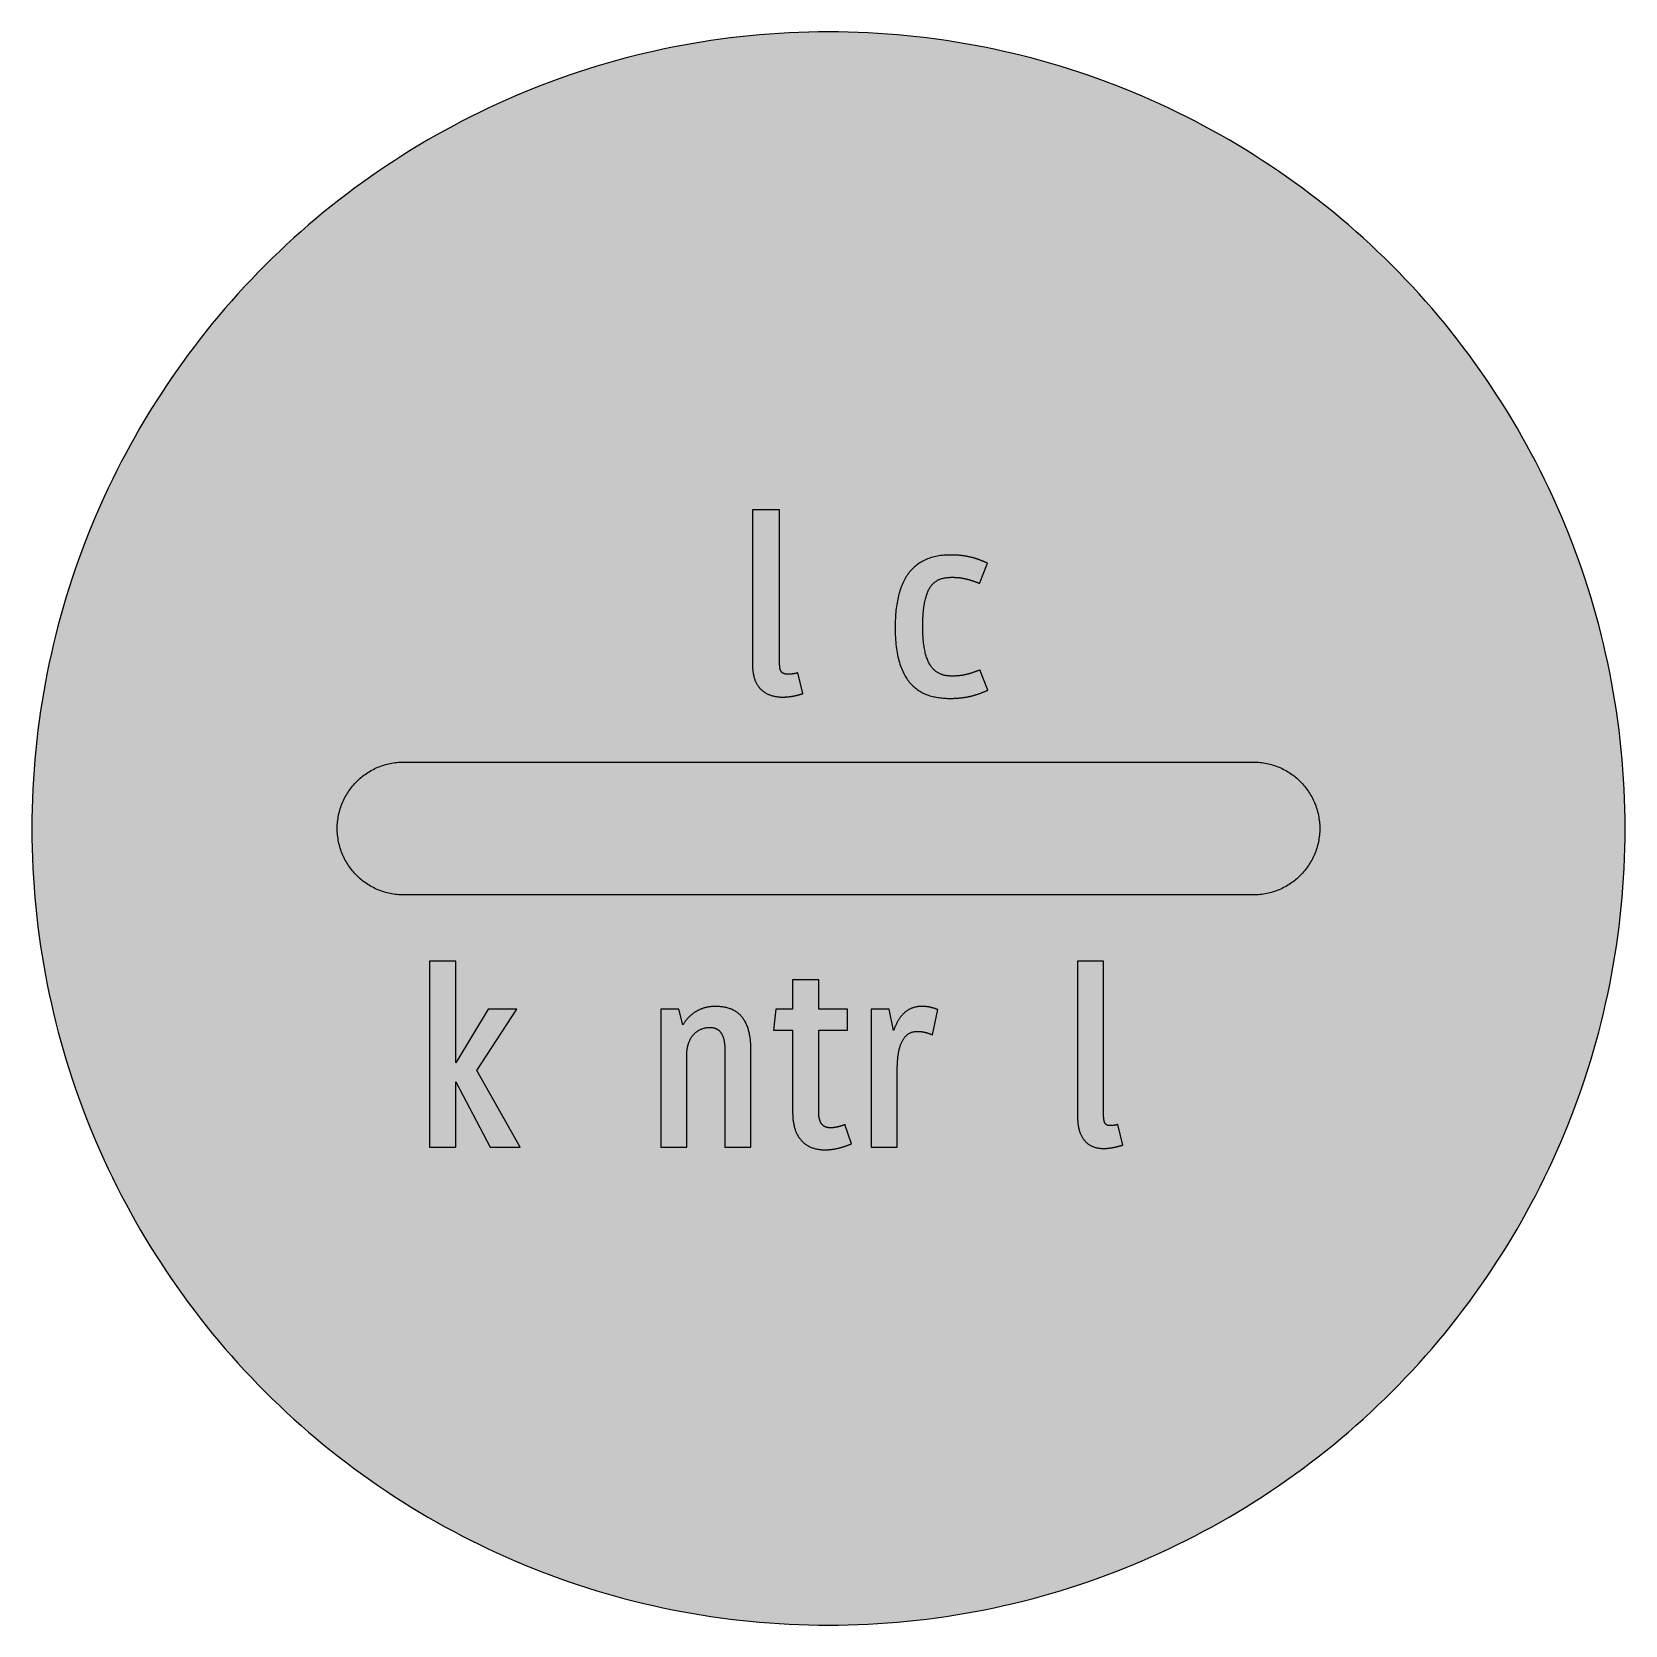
# Model space of a CAD drawing. Header units: millimetres. Extents: x 0 to 212, y 0 to 212.
import ezdxf

# ---------------------------------------------------------------- set-up
doc = ezdxf.new("R2010")
doc.units = ezdxf.units.MM

msp = doc.modelspace()

# ---------------------------------------------------------------- hatches: boundary and pattern name
for color, points in [(254, [(211.7189, 105.8869), (211.709, 107.2007), (211.6861, 108.5139), (211.6455, 109.8245), (211.5871, 111.1326), (211.5134, 112.4407), (211.4245, 113.7437), (211.3204, 115.0468), (211.201, 116.3447), (211.0638, 117.6426), (210.9114, 118.9355), (210.7413, 120.2258), (210.5584, 121.5136), (210.3577, 122.7988), (210.1418, 124.079), (209.9107, 125.3566), (209.6643, 126.6292), (209.4027, 127.8992), (209.1258, 129.1641), (208.8337, 130.4239), (208.5264, 131.6812), (208.2038, 132.936), (207.866, 134.1831), (207.5104, 135.4277), (207.1421, 136.6647), (206.7611, 137.8991), (206.3623, 139.1285), (205.9483, 140.3502), (205.5216, 141.5694), (205.0771, 142.781), (204.6199, 143.9901), (204.1474, 145.1915), (203.6623, 146.3853), (203.1619, 147.574), (202.6463, 148.7576), (202.1154, 149.9362), (201.5693, 151.1046), (201.0105, 152.2705), (200.439, 153.4262), (199.8523, 154.5768), (199.2503, 155.7198), (198.6356, 156.8577), (198.0057, 157.9855), (197.3605, 159.1081), (196.7052, 160.2232), (196.0321, 161.3281), (195.3489, 162.4279), (194.6504, 163.5176), (193.9366, 164.6022), (193.2102, 165.6766), (192.471, 166.7434), (191.7167, 167.8), (190.9521, 168.849), (190.1698, 169.8904), (189.3773, 170.9217), (188.5696, 171.9428), (187.7517, 172.9562), (186.9161, 173.9621), (186.0702, 174.9552), (185.2117, 175.9407), (184.338, 176.9161), (183.454, 177.8838), (182.5549, 178.8389), (181.643, 179.7837), (180.721, 180.7185), (179.7837, 181.643), (178.8389, 182.5549), (177.8838, 183.454), (176.9161, 184.338), (175.9407, 185.2117), (174.9552, 186.0702), (173.9621, 186.9161), (172.9562, 187.7492), (171.9428, 188.5696), (170.9217, 189.3773), (169.8904, 190.1698), (168.849, 190.9496), (167.8, 191.7167), (166.7408, 192.471), (165.6766, 193.2102), (164.6022, 193.9366), (163.5176, 194.6504), (162.4279, 195.3489), (161.3281, 196.0321), (160.2232, 196.7052), (159.1081, 197.3631), (157.9855, 198.0057), (156.8577, 198.6356), (155.7198, 199.2503), (154.5768, 199.8523), (153.4262, 200.439), (152.2705, 201.0131), (151.1046, 201.5719), (149.9362, 202.1154), (148.7576, 202.6463), (147.574, 203.1619), (146.3853, 203.6623), (145.1889, 204.15), (143.9875, 204.6199), (142.781, 205.0796), (141.5694, 205.5216), (140.3502, 205.9483), (139.1285, 206.3623), (137.8991, 206.7611), (136.6647, 207.1446), (135.4252, 207.5129), (134.1831, 207.866), (132.9334, 208.2038), (131.6812, 208.5264), (130.4239, 208.8337), (129.1641, 209.1284), (127.8966, 209.4052), (126.6292, 209.6668), (125.3541, 209.9132), (124.0765, 210.1444), (122.7963, 210.3603), (121.5136, 210.5584), (120.2258, 210.7438), (118.9355, 210.9114), (117.6401, 211.0638), (116.3447, 211.201), (115.0468, 211.3229), (113.7437, 211.4271), (112.4382, 211.516), (111.1326, 211.5896), (109.8245, 211.6455), (108.5113, 211.6861), (107.1982, 211.7115), (105.885, 211.7192), (104.5693, 211.7115), (103.2561, 211.6861), (101.9454, 211.6455), (100.6373, 211.5896), (99.3292, 211.516), (98.0262, 211.4271), (96.7232, 211.3229), (95.4253, 211.201), (94.1273, 211.0638), (92.8345, 210.9114), (91.5441, 210.7438), (90.2564, 210.5584), (88.9711, 210.3603), (87.691, 210.1444), (86.4133, 209.9132), (85.1408, 209.6668), (83.8708, 209.4052), (82.6059, 209.1284), (81.346, 208.8337), (80.0887, 208.5264), (78.834, 208.2038), (77.5868, 207.866), (76.3422, 207.5129), (75.1053, 207.1446), (73.8708, 206.7611), (72.6415, 206.3623), (71.4197, 205.9483), (70.2005, 205.5216), (68.9889, 205.0796), (67.7799, 204.6199), (66.5785, 204.15), (65.3847, 203.6623), (64.196, 203.1619), (63.0123, 202.6463), (61.8338, 202.1154), (60.6628, 201.5719), (59.4995, 201.0131), (58.3438, 200.439), (57.1932, 199.8523), (56.0502, 199.2503), (54.9123, 198.6356), (53.7845, 198.0057), (52.6618, 197.3631), (51.5468, 196.7052), (50.4419, 196.0321), (49.342, 195.3489), (48.2524, 194.6504), (47.1678, 193.9366), (46.0934, 193.2102), (45.0266, 192.471), (43.9699, 191.7167), (42.9209, 190.9496), (41.8795, 190.1698), (40.8483, 189.3773), (39.8272, 188.5696), (38.8137, 187.7492), (37.8079, 186.9161), (36.8148, 186.0702), (35.8292, 185.2117), (34.8539, 184.338), (33.8861, 183.454), (32.9311, 182.5549), (31.9862, 181.643), (31.049, 180.7185), (30.1269, 179.7837), (29.2151, 178.8389), (28.3159, 177.8838), (27.432, 176.9161), (26.5582, 175.9407), (25.6997, 174.9552), (24.8539, 173.9621), (24.0208, 172.9562), (23.2004, 171.9428), (22.3926, 170.9217), (21.6002, 169.8904), (20.8204, 168.849), (20.0533, 167.8), (19.2989, 166.7434), (18.5598, 165.6766), (17.8333, 164.6022), (17.1196, 163.5176), (16.4211, 162.4279), (15.7378, 161.3281), (15.0647, 160.2232), (14.4069, 159.1081), (13.7643, 157.9855), (13.1343, 156.8577), (12.5197, 155.7198), (11.9177, 154.5768), (11.3309, 153.4262), (10.7569, 152.2705), (10.1981, 151.1046), (9.6545, 149.9362), (9.1237, 148.7576), (8.6081, 147.574), (8.1077, 146.3853), (7.62, 145.1915), (7.1501, 143.9901), (6.6904, 142.781), (6.2484, 141.5694), (5.8217, 140.3502), (5.4077, 139.1285), (5.0089, 137.8991), (4.6253, 136.6647), (4.257, 135.4277), (3.904, 134.1831), (3.5662, 132.936), (3.2436, 131.6812), (2.9362, 130.4239), (2.6416, 129.1641), (2.3647, 127.8992), (2.1031, 126.6292), (1.8567, 125.3566), (1.6256, 124.079), (1.4097, 122.7988), (1.2116, 121.5136), (1.0262, 120.2258), (0.8585, 118.9355), (0.7061, 117.6426), (0.569, 116.3447), (0.447, 115.0468), (0.3429, 113.7437), (0.254, 112.4407), (0.1803, 111.1326), (0.1245, 109.8245), (0.0838, 108.5139), (0.0584, 107.2007), (0.0508, 105.885), (0.0584, 104.5718), (0.0838, 103.2586), (0.1245, 101.9454), (0.1803, 100.6373), (0.254, 99.3318), (0.3429, 98.0262), (0.447, 96.7232), (0.569, 95.4253), (0.7061, 94.1299), (0.8585, 92.8345), (1.0262, 91.5441), (1.2116, 90.2564), (1.4097, 88.9737), (1.6256, 87.6935), (1.8567, 86.4159), (2.1031, 85.1408), (2.3647, 83.8733), (2.6416, 82.6059), (2.9362, 81.346), (3.2436, 80.0887), (3.5662, 78.8365), (3.904, 77.5868), (4.257, 76.3448), (4.6253, 75.1053), (5.0089, 73.8708), (5.4077, 72.6415), (5.8217, 71.4197), (6.2484, 70.2005), (6.6904, 68.9889), (7.1501, 67.7824), (7.62, 66.581), (8.1077, 65.3847), (8.6081, 64.196), (9.1237, 63.0123), (9.6545, 61.8338), (10.1981, 60.6654), (10.7569, 59.4995), (11.3309, 58.3438), (11.9177, 57.1932), (12.5197, 56.0502), (13.1343, 54.9123), (13.7643, 53.7845), (14.4069, 52.6618), (15.0647, 51.5468), (15.7378, 50.4419), (16.4211, 49.342), (17.1196, 48.2524), (17.8333, 47.1678), (18.5598, 46.0934), (19.2989, 45.0291), (20.0533, 43.9699), (20.8204, 42.9209), (21.6002, 41.8795), (22.3926, 40.8483), (23.2004, 39.8272), (24.0208, 38.8137), (24.8539, 37.8079), (25.6997, 36.8148), (26.5582, 35.8292), (27.432, 34.8539), (28.3159, 33.8861), (29.2151, 32.9311), (30.1269, 31.9862), (31.049, 31.049), (31.9862, 30.1269), (32.9311, 29.2151), (33.8861, 28.3159), (34.8539, 27.432), (35.8292, 26.5582), (36.8148, 25.6997), (37.8079, 24.8539), (38.8137, 24.0182), (39.8272, 23.2004), (40.8483, 22.3926), (41.8795, 21.6002), (42.9209, 20.8178), (43.9699, 20.0533), (45.0266, 19.2989), (46.0934, 18.5598), (47.1678, 17.8333), (48.2524, 17.1196), (49.342, 16.4211), (50.4419, 15.7378), (51.5468, 15.0647), (52.6618, 14.4094), (53.7845, 13.7643), (54.9123, 13.1343), (56.0502, 12.5197), (57.1932, 11.9177), (58.3438, 11.3309), (59.4995, 10.7594), (60.6628, 10.2006), (61.8338, 9.6545), (63.0123, 9.1237), (64.196, 8.6081), (65.3847, 8.1077), (66.5785, 7.6225), (67.7799, 7.1501), (68.9889, 6.6929), (70.2005, 6.2484), (71.4197, 5.8217), (72.6415, 5.4077), (73.8708, 5.0089), (75.1053, 4.6279), (76.3422, 4.2596), (77.5868, 3.904), (78.834, 3.5662), (80.0887, 3.2436), (81.346, 2.9362), (82.6059, 2.6441), (83.8708, 2.3673), (85.1408, 2.1057), (86.4133, 1.8593), (87.691, 1.6281), (88.9711, 1.4122), (90.2564, 1.2116), (91.5441, 1.0287), (92.8345, 0.8585), (94.1273, 0.7061), (95.4253, 0.569), (96.7232, 0.4496), (98.0262, 0.3454), (99.3292, 0.2565), (100.6373, 0.1829), (101.9454, 0.1245), (103.2561, 0.0838), (104.5693, 0.061), (105.885, 0.0533), (107.1982, 0.061), (108.5113, 0.0838), (109.8245, 0.1245), (111.1326, 0.1829), (112.4382, 0.2565), (113.7437, 0.3454), (115.0468, 0.4496), (116.3447, 0.569), (117.6401, 0.7061), (118.9355, 0.8585), (120.2258, 1.0287), (121.5136, 1.2116), (122.7963, 1.4122), (124.0765, 1.6281), (125.3541, 1.8593), (126.6292, 2.1057), (127.8966, 2.3673), (129.1641, 2.6441), (130.4239, 2.9362), (131.6812, 3.2436), (132.9334, 3.5662), (134.1831, 3.904), (135.4252, 4.2596), (136.6647, 4.6279), (137.8991, 5.0089), (139.1285, 5.4077), (140.3502, 5.8217), (141.5694, 6.2484), (142.781, 6.6929), (143.9875, 7.1501), (145.1889, 7.6225), (146.3853, 8.1077), (147.574, 8.6081), (148.7576, 9.1237), (149.9362, 9.6545), (151.1046, 10.2006), (152.2705, 10.7594), (153.4262, 11.3309), (154.5768, 11.9177), (155.7198, 12.5197), (156.8577, 13.1343), (157.9855, 13.7643), (159.1081, 14.4094), (160.2232, 15.0647), (161.3281, 15.7378), (162.4279, 16.4211), (163.5176, 17.1196), (164.6022, 17.8333), (165.6766, 18.5598), (166.7408, 19.2989), (167.8, 20.0533), (168.849, 20.8178), (169.8904, 21.6002), (170.9217, 22.3926), (171.9428, 23.2004), (172.9562, 24.0182), (173.9621, 24.8539), (174.9552, 25.6997), (175.9407, 26.5582), (176.9161, 27.432), (177.8838, 28.3159), (178.8389, 29.2151), (179.7837, 30.1269), (180.721, 31.049), (181.643, 31.9862), (182.5549, 32.9311), (183.454, 33.8861), (184.338, 34.8539), (185.2117, 35.8292), (186.0702, 36.8148), (186.9161, 37.8079), (187.7517, 38.8137), (188.5696, 39.8272), (189.3773, 40.8483), (190.1698, 41.8795), (190.9521, 42.9209), (191.7167, 43.9699), (192.471, 45.0291), (193.2102, 46.0934), (193.9366, 47.1678), (194.6504, 48.2524), (195.3489, 49.342), (196.0321, 50.4419), (196.7052, 51.5468), (197.3605, 52.6618), (198.0057, 53.7845), (198.6356, 54.9123), (199.2503, 56.0502), (199.8523, 57.1932), (200.439, 58.3438), (201.0105, 59.4995), (201.5693, 60.6654), (202.1154, 61.8338), (202.6463, 63.0123), (203.1619, 64.196), (203.6623, 65.3847), (204.1474, 66.581), (204.6199, 67.7824), (205.0771, 68.9889), (205.5216, 70.2005), (205.9483, 71.4197), (206.3623, 72.6415), (206.7611, 73.8708), (207.1421, 75.1053), (207.5104, 76.3448), (207.866, 77.5868), (208.2038, 78.8365), (208.5264, 80.0887), (208.8337, 81.346), (209.1258, 82.6059), (209.4027, 83.8733), (209.6643, 85.1408), (209.9107, 86.4159), (210.1418, 87.6935), (210.3577, 88.9737), (210.5584, 90.2564), (210.7413, 91.5441), (210.9114, 92.8345), (211.0638, 94.1299), (211.201, 95.4253), (211.3204, 96.7232), (211.4245, 98.0262), (211.5134, 99.3318), (211.5871, 100.6373), (211.6455, 101.9454), (211.6861, 103.2586), (211.709, 104.5718), (211.7166, 105.885)]), (59, [(101.7944, 126.5587), (101.7753, 126.553), (101.76, 126.5479), (101.7422, 126.5428), (101.7245, 126.5377), (101.7067, 126.5326), (101.6889, 126.5276), (101.6711, 126.525), (101.6508, 126.5199), (101.633, 126.5149), (101.6127, 126.5098), (101.5949, 126.5072), (101.5746, 126.5022), (101.5568, 126.4971), (101.5365, 126.492), (101.5162, 126.4895), (101.4959, 126.4844), (101.4755, 126.4818), (101.4552, 126.4768), (101.4349, 126.4742), (101.4146, 126.4691), (101.3943, 126.4666), (101.3739, 126.4615), (101.3511, 126.459), (101.3308, 126.4539), (101.3104, 126.4514), (101.2901, 126.4488), (101.2673, 126.4437), (101.2469, 126.4412), (101.2266, 126.4387), (101.2038, 126.4361), (101.1834, 126.4336), (101.1631, 126.4285), (101.1403, 126.426), (101.1199, 126.4234), (101.0996, 126.4209), (101.0793, 126.4183), (101.0564, 126.4158), (101.0361, 126.4133), (101.0158, 126.4107), (100.9955, 126.4082), (100.9752, 126.4056), (100.9548, 126.4056), (100.9345, 126.4031), (100.9142, 126.4006), (100.8939, 126.398), (100.8736, 126.398), (100.8558, 126.3955), (100.8355, 126.3929), (100.8151, 126.3929), (100.7974, 126.3904), (100.7796, 126.3904), (100.7593, 126.3879), (100.7415, 126.3879), (100.7237, 126.3853), (100.7059, 126.3853), (100.6881, 126.3853), (100.6704, 126.3828), (100.6526, 126.3828), (100.6373, 126.3828), (100.6196, 126.3828), (100.6043, 126.3802), (100.5891, 126.3802), (100.5738, 126.3802), (100.5586, 126.3802), (100.5154, 126.3802), (100.4722, 126.3828), (100.4291, 126.3828), (100.3884, 126.3853), (100.3478, 126.3879), (100.3097, 126.3904), (100.2716, 126.3955), (100.236, 126.4006), (100.1979, 126.4056), (100.1649, 126.4107), (100.1293, 126.4158), (100.0963, 126.4234), (100.0658, 126.431), (100.0354, 126.4387), (100.0049, 126.4488), (99.9744, 126.459), (99.9465, 126.4691), (99.9185, 126.4793), (99.8931, 126.4895), (99.8652, 126.5022), (99.8423, 126.5149), (99.8169, 126.5276), (99.7941, 126.5428), (99.7712, 126.558), (99.7509, 126.5733), (99.728, 126.5911), (99.7077, 126.6063), (99.6899, 126.6241), (99.6696, 126.6444), (99.6518, 126.6622), (99.6366, 126.6825), (99.6188, 126.7028), (99.6036, 126.7257), (99.5883, 126.746), (99.5731, 126.7689), (99.5604, 126.7943), (99.5477, 126.8171), (99.535, 126.8425), (99.5223, 126.8705), (99.5121, 126.8959), (99.4994, 126.9238), (99.4918, 126.9517), (99.4816, 126.9822), (99.4715, 127.0127), (99.4639, 127.0432), (99.4562, 127.0737), (99.4486, 127.1067), (99.441, 127.1397), (99.4359, 127.1753), (99.4308, 127.2108), (99.4258, 127.2464), (99.4207, 127.2819), (99.4156, 127.32), (99.4105, 127.3581), (99.408, 127.3988), (99.4054, 127.4369), (99.4029, 127.4801), (99.4004, 127.5207), (99.3978, 127.5639), (99.3953, 127.6071), (99.3953, 127.6528), (99.3953, 127.6985), (99.3953, 127.7442), (99.3927, 127.7925), (99.3951, 148.2189), (95.7972, 148.2189), (95.7972, 127.5108), (95.7961, 127.3708), (95.8012, 127.2337), (95.8088, 127.0991), (95.8164, 126.9695), (95.8291, 126.84), (95.8418, 126.713), (95.8596, 126.5911), (95.8799, 126.4691), (95.9002, 126.3523), (95.9256, 126.2355), (95.951, 126.1237), (95.979, 126.0119), (96.0095, 125.9027), (96.0425, 125.7986), (96.078, 125.6944), (96.1161, 125.5954), (96.1568, 125.4963), (96.1974, 125.3998), (96.2406, 125.3058), (96.2863, 125.2169), (96.3346, 125.128), (96.3854, 125.0417), (96.4362, 124.9578), (96.4895, 124.874), (96.5454, 124.7953), (96.6013, 124.7191), (96.6622, 124.6429), (96.7232, 124.5718), (96.7842, 124.5006), (96.8477, 124.4346), (96.9137, 124.3686), (96.9823, 124.3051), (97.0509, 124.2441), (97.122, 124.1831), (97.1931, 124.1273), (97.2668, 124.0714), (97.343, 124.0206), (97.4192, 123.9698), (97.4954, 123.9215), (97.5741, 123.8733), (97.6554, 123.8301), (97.7367, 123.7869), (97.8205, 123.7463), (97.9043, 123.7082), (97.9881, 123.6726), (98.0745, 123.6396), (98.1634, 123.6066), (98.2523, 123.5761), (98.3412, 123.5481), (98.4326, 123.5227), (98.5241, 123.4973), (98.6155, 123.4745), (98.7095, 123.4542), (98.8035, 123.4364), (98.8974, 123.4186), (98.994, 123.4034), (99.0905, 123.3907), (99.187, 123.3805), (99.2835, 123.3703), (99.3826, 123.3627), (99.4816, 123.3551), (99.5807, 123.3526), (99.6823, 123.35), (99.7814, 123.3475), (99.8296, 123.3475), (99.8779, 123.35), (99.9261, 123.35), (99.9719, 123.35), (100.0201, 123.3526), (100.0684, 123.3526), (100.1141, 123.3551), (100.1598, 123.3576), (100.2081, 123.3602), (100.2538, 123.3627), (100.2995, 123.3653), (100.3452, 123.3703), (100.391, 123.3729), (100.4367, 123.3754), (100.4824, 123.3805), (100.5281, 123.3856), (100.5738, 123.3907), (100.6196, 123.3932), (100.6627, 123.3983), (100.7085, 123.4034), (100.7516, 123.411), (100.7974, 123.4161), (100.8405, 123.4211), (100.8837, 123.4288), (100.9294, 123.4338), (100.9726, 123.4415), (101.0158, 123.4465), (101.059, 123.4542), (101.1022, 123.4618), (101.1428, 123.4694), (101.186, 123.477), (101.2292, 123.4846), (101.2698, 123.4923), (101.313, 123.4999), (101.3536, 123.5075), (101.3968, 123.5177), (101.4374, 123.5253), (101.4781, 123.5354), (101.5187, 123.5431), (101.5594, 123.5532), (101.6, 123.5608), (101.6406, 123.571), (101.6787, 123.5812), (101.7194, 123.5913), (101.7575, 123.5989), (101.7981, 123.6091), (101.8362, 123.6193), (101.8769, 123.6294), (101.915, 123.6396), (101.9531, 123.6497), (101.9912, 123.6599), (102.0293, 123.6726), (102.0648, 123.6828), (102.1029, 123.6929), (102.141, 123.7031), (102.1766, 123.7158), (102.2147, 123.7259), (102.2502, 123.7361), (102.2858, 123.7488), (102.3214, 123.759), (102.3569, 123.7717), (102.3925, 123.7818), (102.428, 123.7945), (102.4636, 123.8047)]), (59, [(122.2897, 126.1357), (122.1994, 126.1339), (122.1105, 126.1364), (122.0216, 126.1415), (121.9302, 126.1466), (121.8413, 126.1516), (121.7524, 126.1593), (121.6635, 126.1694), (121.5746, 126.1821), (121.4857, 126.1948), (121.3993, 126.2126), (121.3104, 126.2304), (121.224, 126.2507), (121.1351, 126.271), (121.0488, 126.2964), (120.965, 126.3244), (120.8786, 126.3548), (120.7948, 126.3879), (120.711, 126.4234), (120.6271, 126.4615), (120.5459, 126.5022), (120.462, 126.5479), (120.3833, 126.5936), (120.302, 126.6444), (120.2233, 126.7003), (120.1471, 126.7562), (120.0683, 126.8171), (119.9947, 126.8832), (119.9185, 126.9517), (119.8448, 127.0229), (119.7737, 127.0991), (119.7026, 127.1778), (119.634, 127.2642), (119.5654, 127.3505), (119.4994, 127.4445), (119.4359, 127.541), (119.3724, 127.6401), (119.3089, 127.7468), (119.2479, 127.856), (119.1895, 127.9703), (119.1336, 128.0897), (119.0777, 128.2141), (119.0244, 128.3437), (118.9736, 128.4783), (118.9253, 128.618), (118.8771, 128.7628), (118.8314, 128.9126), (118.7882, 129.0676), (118.7475, 129.2301), (118.7069, 129.3952), (118.6713, 129.5679), (118.6358, 129.7457), (118.6028, 129.9286), (118.5723, 130.1191), (118.5443, 130.3147), (118.5189, 130.5179), (118.4961, 130.7262), (118.4758, 130.9395), (118.458, 131.1605), (118.4427, 131.3891), (118.43, 131.6228), (118.4199, 131.8616), (118.4148, 132.1105), (118.4097, 132.3645), (118.4072, 132.6236), (118.4097, 132.8877), (118.4123, 133.1443), (118.4173, 133.3932), (118.4275, 133.6345), (118.4377, 133.8707), (118.4478, 134.1018), (118.4631, 134.3228), (118.4808, 134.5413), (118.4986, 134.7521), (118.5215, 134.9553), (118.5443, 135.1534), (118.5697, 135.3464), (118.5977, 135.5319), (118.6282, 135.7122), (118.6586, 135.8875), (118.6917, 136.0576), (118.7272, 136.2202), (118.7653, 136.3802), (118.806, 136.5326), (118.8466, 136.6799), (118.8898, 136.8222), (118.9355, 136.9593), (118.9838, 137.0914), (119.032, 137.221), (119.0854, 137.3429), (119.1362, 137.4597), (119.192, 137.574), (119.2479, 137.6807), (119.3063, 137.7848), (119.3673, 137.8839), (119.4283, 137.9804), (119.4918, 138.0719), (119.5578, 138.1582), (119.6264, 138.242), (119.695, 138.3208), (119.7635, 138.3944), (119.8372, 138.4656), (119.9109, 138.5316), (119.9845, 138.5976), (120.0607, 138.6561), (120.1395, 138.7145), (120.2207, 138.7653), (120.302, 138.8161), (120.3833, 138.8643), (120.4671, 138.9075), (120.5535, 138.9482), (120.6424, 138.9863), (120.7287, 139.0193), (120.8202, 139.0523), (120.9116, 139.0802), (121.0031, 139.1082), (121.097, 139.131), (121.1936, 139.1539), (121.2901, 139.1742), (121.3891, 139.1895), (121.4882, 139.2047), (121.5873, 139.2174), (121.6889, 139.2301), (121.793, 139.2377), (121.8971, 139.2453), (122.0013, 139.2504), (122.108, 139.2555), (122.2146, 139.2555), (122.3239, 139.258), (122.3848, 139.258), (122.4432, 139.2555), (122.5017, 139.2555), (122.5601, 139.2555), (122.616, 139.253), (122.6744, 139.2504), (122.7303, 139.2479), (122.7887, 139.2453), (122.8446, 139.2428), (122.9004, 139.2403), (122.9563, 139.2352), (123.0097, 139.2301), (123.0655, 139.225), (123.1214, 139.2225), (123.1748, 139.2149), (123.2306, 139.2098), (123.284, 139.2047), (123.3373, 139.1971), (123.3932, 139.1895), (123.4465, 139.1818), (123.4999, 139.1742), (123.5532, 139.1666), (123.6066, 139.159), (123.6599, 139.1488), (123.7132, 139.1412), (123.7666, 139.131), (123.8199, 139.1209), (123.8733, 139.1107), (123.9291, 139.098), (123.9825, 139.0879), (124.0358, 139.0752), (124.0892, 139.0625), (124.1425, 139.0498), (124.1958, 139.0371), (124.2517, 139.0244), (124.3051, 139.0117), (124.3584, 138.9964), (124.4143, 138.9812), (124.4676, 138.9659), (124.5235, 138.9507), (124.5794, 138.9355), (124.6353, 138.9177), (124.6911, 138.9024), (124.747, 138.8847), (124.8029, 138.8669), (124.8588, 138.8491), (124.9172, 138.8288), (124.9731, 138.811), (125.0315, 138.7907), (125.0899, 138.7704), (125.1483, 138.75), (125.2068, 138.7297), (125.2677, 138.7094), (125.3287, 138.6865), (125.3871, 138.6662), (125.4481, 138.6434), (125.5116, 138.6205), (125.5725, 138.5951), (125.636, 138.5722), (125.6995, 138.5468), (125.763, 138.524), (125.8265, 138.4986), (125.8926, 138.4732), (125.9586, 138.4452), (127.018, 141.1287), (126.9568, 141.1529), (126.8984, 141.1808), (126.8374, 141.2062), (126.7765, 141.2316), (126.7181, 141.2596), (126.6571, 141.285), (126.5961, 141.3104), (126.5352, 141.3358), (126.4742, 141.3612), (126.4133, 141.3866), (126.3498, 141.412), (126.2888, 141.4374), (126.2253, 141.4628), (126.1643, 141.4882), (126.1008, 141.511), (126.0373, 141.5364), (125.9738, 141.5593), (125.9078, 141.5847), (125.8443, 141.6075), (125.7783, 141.6304), (125.7122, 141.6533), (125.6462, 141.6761), (125.5776, 141.699), (125.5116, 141.7218), (125.443, 141.7422), (125.3744, 141.765), (125.3058, 141.7853), (125.2347, 141.8057), (125.1636, 141.826), (125.0925, 141.8463), (125.0213, 141.8666), (124.9477, 141.8844), (124.874, 141.9047), (124.8004, 141.9225), (124.7242, 141.9403), (124.648, 141.9581), (124.5718, 141.9758), (124.4956, 141.9911), (124.4168, 142.0089), (124.3355, 142.0241), (124.2568, 142.0393), (124.1755, 142.052), (124.0917, 142.0673), (124.0104, 142.08), (123.9266, 142.0927), (123.8402, 142.1054), (123.7539, 142.1181), (123.6675, 142.1282), (123.5786, 142.1384), (123.4897, 142.1486), (123.3983, 142.1587), (123.3068, 142.1689), (123.2154, 142.1765), (123.1214, 142.1841), (123.0249, 142.1892), (122.9284, 142.1968), (122.8319, 142.2019), (122.7328, 142.207), (122.6337, 142.2121), (122.5321, 142.2146), (122.428, 142.2171), (122.3239, 142.2197), (122.2197, 142.2197), (122.113, 142.2197), (121.8794, 142.2171), (121.6508, 142.2121), (121.4247, 142.1994), (121.2037, 142.1816), (120.9853, 142.1613), (120.7719, 142.1359), (120.5636, 142.1054), (120.3579, 142.0698), (120.1547, 142.0292), (119.9566, 141.986), (119.7635, 141.9352), (119.5705, 141.8819), (119.3851, 141.8234), (119.2022, 141.7599), (119.0219, 141.6914), (118.8466, 141.6202), (118.6764, 141.5415), (118.5062, 141.4602), (118.3437, 141.3739), (118.1837, 141.2799), (118.0262, 141.1859), (117.8738, 141.0843), (117.7239, 140.9776), (117.5791, 140.8684), (117.4369, 140.7541), (117.2972, 140.6347), (117.1651, 140.5103), (117.033, 140.3807), (116.906, 140.2461), (116.7841, 140.1089), (116.6622, 139.9642), (116.5479, 139.8168), (116.4361, 139.6644), (116.3269, 139.507), (116.2228, 139.3469), (116.1212, 139.1793), (116.0221, 139.0091), (115.9281, 138.8339), (115.8392, 138.6535), (115.7503, 138.4681), (115.6691, 138.2776), (115.5878, 138.082), (115.5141, 137.8839), (115.4405, 137.6807), (115.3719, 137.4724), (115.3058, 137.2591), (115.2449, 137.0406), (115.1865, 136.8171), (115.1331, 136.591), (115.0823, 136.3599), (115.0341, 136.1237), (114.9909, 135.8824), (114.9502, 135.636), (114.9147, 135.3845), (114.8817, 135.1305), (114.8512, 134.8715), (114.8258, 134.6073), (114.8029, 134.3381), (114.7826, 134.0637), (114.7674, 133.7843), (114.7547, 133.5024), (114.747, 133.2154), (114.742, 132.9207), (114.7394, 132.6236), (114.742, 132.2756), (114.7496, 131.9327), (114.7597, 131.5999), (114.7775, 131.2748), (114.7978, 130.9573), (114.8232, 130.6474), (114.8512, 130.3452), (114.8867, 130.0505), (114.9248, 129.7635), (114.9655, 129.4867), (115.0137, 129.2149), (115.062, 128.9482), (115.1179, 128.6916), (115.1763, 128.4427), (115.2398, 128.1989), (115.3058, 127.9627), (115.377, 127.7341), (115.4506, 127.5131), (115.5294, 127.2972), (115.6106, 127.0864), (115.697, 126.8857), (115.7859, 126.6901), (115.8773, 126.4996), (115.9739, 126.3167), (116.0729, 126.1389), (116.1745, 125.9688), (116.2812, 125.8037), (116.3904, 125.6462), (116.5047, 125.4912), (116.619, 125.3439), (116.7384, 125.2042), (116.8603, 125.0671), (116.9873, 124.9375), (117.1143, 124.8131), (117.2464, 124.6937), (117.3785, 124.5794), (117.5156, 124.4702), (117.6553, 124.366), (117.7976, 124.267), (117.9424, 124.173), (118.0897, 124.0841), (118.2395, 123.9977), (118.3919, 123.919), (118.5469, 123.8428), (118.7044, 123.7742), (118.8644, 123.7082), (119.0269, 123.6447), (119.1895, 123.5862), (119.3571, 123.5329), (119.5248, 123.4846), (119.695, 123.4389), (119.8677, 123.3983), (120.0429, 123.3602), (120.2182, 123.3246), (120.3985, 123.2941), (120.5763, 123.2687), (120.7592, 123.2459), (120.9421, 123.2256), (121.1275, 123.2078), (121.3155, 123.1951), (121.5034, 123.1849), (121.6939, 123.1773), (121.8844, 123.1722), (122.0775, 123.1722), (122.1842, 123.1722), (122.2908, 123.1722), (122.395, 123.1748), (122.4966, 123.1773), (122.6007, 123.1824), (122.6998, 123.1849), (122.7988, 123.19), (122.8979, 123.1951), (122.9944, 123.2027), (123.0909, 123.2078), (123.1849, 123.2154), (123.2789, 123.2256), (123.3729, 123.2332), (123.4643, 123.2433), (123.5532, 123.2535), (123.6447, 123.2637), (123.7336, 123.2738), (123.8199, 123.2865), (123.9063, 123.2992), (123.9926, 123.3119), (124.0765, 123.3246), (124.1603, 123.3399), (124.2416, 123.3551), (124.3254, 123.3678), (124.4041, 123.3856), (124.4854, 123.4008), (124.5641, 123.4161), (124.6429, 123.4338), (124.7216, 123.4516), (124.7978, 123.4694), (124.874, 123.4872), (124.9477, 123.5075), (125.0239, 123.5253), (125.0975, 123.5456), (125.1687, 123.5659), (125.2423, 123.5862), (125.3134, 123.6066), (125.3846, 123.6269), (125.4557, 123.6497), (125.5243, 123.6701), (125.5928, 123.6929), (125.6614, 123.7158), (125.73, 123.7386), (125.796, 123.7615), (125.8646, 123.7844), (125.9307, 123.8072), (125.9967, 123.8326), (126.0602, 123.8555), (126.1262, 123.8809), (126.1897, 123.9037), (126.2532, 123.9291), (126.3167, 123.9545), (126.3802, 123.9799), (126.4437, 124.0053), (126.5047, 124.0307), (126.5682, 124.0561), (126.6292, 124.0815), (126.6901, 124.1069), (126.7511, 124.1323), (126.812, 124.1603), (126.8705, 124.1857), (126.9314, 124.2111), (126.9924, 124.239), (127.0508, 124.2644), (125.9939, 126.9474), (125.9256, 126.9187), (125.8621, 126.8933), (125.796, 126.8679), (125.7325, 126.8451), (125.669, 126.8197), (125.6081, 126.7968), (125.5446, 126.7714), (125.4836, 126.7485), (125.4227, 126.7257), (125.3617, 126.7054), (125.3007, 126.6825), (125.2423, 126.6622), (125.1814, 126.6419), (125.1229, 126.619), (125.0645, 126.6012), (125.0061, 126.5809), (124.9502, 126.5631), (124.8918, 126.5428), (124.8359, 126.525), (124.7775, 126.5072), (124.7216, 126.4895), (124.6657, 126.4742), (124.6099, 126.4564), (124.554, 126.4412), (124.4981, 126.426), (124.4422, 126.4107), (124.3889, 126.3955), (124.333, 126.3802), (124.2771, 126.3675), (124.2238, 126.3548), (124.1679, 126.3421), (124.1146, 126.3294), (124.0587, 126.3167), (124.0053, 126.304), (123.9495, 126.2939), (123.8961, 126.2812), (123.8428, 126.271), (123.7869, 126.2609), (123.7336, 126.2507), (123.6777, 126.2431), (123.6218, 126.2329), (123.5685, 126.2253), (123.5126, 126.2177), (123.4567, 126.2101), (123.4008, 126.2024), (123.3475, 126.1948), (123.2916, 126.1872), (123.2357, 126.1821), (123.1773, 126.177), (123.1214, 126.1694), (123.0655, 126.1643), (123.0071, 126.1618), (122.9487, 126.1567), (122.8928, 126.1516), (122.8344, 126.1491), (122.776, 126.1466), (122.715, 126.144), (122.6566, 126.1415), (122.5956, 126.1389), (122.5347, 126.1364), (122.4737, 126.1364), (122.4128, 126.1364), (122.3518, 126.1339), (122.2883, 126.1339)]), (59, [(162.33, 114.7064), (162.5575, 114.7013), (162.7835, 114.6937), (163.007, 114.6785), (163.2306, 114.6607), (163.4515, 114.6353), (163.6725, 114.6023), (163.891, 114.5667), (164.1069, 114.5261), (164.3202, 114.4803), (164.5336, 114.427), (164.7444, 114.3711), (164.9527, 114.3076), (165.1584, 114.2416), (165.3616, 114.1705), (165.5623, 114.0943), (165.7629, 114.013), (165.9585, 113.9266), (166.1516, 113.8352), (166.3446, 113.7412), (166.5326, 113.6396), (166.718, 113.5355), (166.9034, 113.4288), (167.0837, 113.3145), (167.259, 113.1976), (167.4343, 113.0783), (167.607, 112.9538), (167.7746, 112.8243), (167.9397, 112.6896), (168.0997, 112.555), (168.2598, 112.4128), (168.4147, 112.2705), (168.5646, 112.1207), (168.7119, 111.9708), (168.8567, 111.8159), (168.9989, 111.6559), (169.1335, 111.4958), (169.2681, 111.3307), (169.3951, 111.1631), (169.5221, 110.9904), (169.6415, 110.8151), (169.7584, 110.6399), (169.8727, 110.4595), (169.9793, 110.2741), (170.0835, 110.0887), (170.1825, 109.9007), (170.2791, 109.7077), (170.368, 109.5146), (170.4543, 109.3191), (170.5356, 109.1184), (170.6143, 108.9177), (170.6855, 108.7145), (170.7515, 108.5088), (170.8125, 108.3005), (170.8709, 108.0897), (170.9217, 107.8763), (170.9699, 107.663), (171.0106, 107.4471), (171.0461, 107.2286), (171.0766, 107.0077), (171.102, 106.7867), (171.1223, 106.5632), (171.1376, 106.3396), (171.1452, 106.1136), (171.1477, 105.885), (171.1452, 105.6589), (171.1376, 105.4329), (171.1223, 105.2068), (171.102, 104.9833), (171.0766, 104.7623), (171.0461, 104.5413), (171.0106, 104.3254), (170.9699, 104.107), (170.9217, 103.8936), (170.8709, 103.6803), (170.8125, 103.472), (170.7515, 103.2637), (170.6855, 103.058), (170.6143, 102.8522), (170.5356, 102.6516), (170.4543, 102.4534), (170.368, 102.2553), (170.2791, 102.0623), (170.1825, 101.8692), (170.0835, 101.6813), (169.9793, 101.4959), (169.8727, 101.313), (169.7584, 101.1326), (169.6415, 100.9548), (169.5221, 100.7796), (169.3951, 100.6094), (169.2681, 100.4392), (169.1335, 100.2767), (168.9989, 100.1141), (168.8567, 99.9566), (168.7119, 99.8017), (168.5646, 99.6493), (168.4147, 99.502), (168.2598, 99.3572), (168.0997, 99.2175), (167.9397, 99.0803), (167.7746, 98.9482), (167.607, 98.8187), (167.4343, 98.6942), (167.259, 98.5723), (167.0837, 98.4555), (166.9034, 98.3437), (166.718, 98.2345), (166.5326, 98.1304), (166.3446, 98.0313), (166.1516, 97.9348), (165.9585, 97.8459), (165.7629, 97.7595), (165.5623, 97.6782), (165.3616, 97.602), (165.1584, 97.5284), (164.9527, 97.4623), (164.7444, 97.4014), (164.5336, 97.343), (164.3202, 97.2922), (164.1069, 97.2464), (163.891, 97.2033), (163.6725, 97.1677), (163.4515, 97.1372), (163.2306, 97.1118), (163.007, 97.0915), (162.7835, 97.0788), (162.5575, 97.0686), (162.3289, 97.0661), (49.4411, 97.0675), (49.2125, 97.0686), (48.9864, 97.0788), (48.7604, 97.0915), (48.5394, 97.1118), (48.3159, 97.1372), (48.0974, 97.1677), (47.879, 97.2033), (47.6631, 97.2464), (47.4472, 97.2922), (47.2364, 97.343), (47.0256, 97.4014), (46.8173, 97.4623), (46.6115, 97.5284), (46.4083, 97.602), (46.2077, 97.6782), (46.007, 97.7595), (45.8114, 97.8459), (45.6159, 97.9348), (45.4254, 98.0313), (45.2374, 98.1304), (45.0494, 98.2345), (44.8666, 98.3437), (44.6862, 98.4555), (44.5084, 98.5723), (44.3357, 98.6942), (44.163, 98.8187), (43.9953, 98.9482), (43.8302, 99.0803), (43.6677, 99.2175), (43.5102, 99.3572), (43.3553, 99.502), (43.2029, 99.6493), (43.0555, 99.8017), (42.9108, 99.9566), (42.7711, 100.1141), (42.6339, 100.2767), (42.5018, 100.4392), (42.3723, 100.6094), (42.2478, 100.7796), (42.1259, 100.9548), (42.0091, 101.1326), (41.8973, 101.313), (41.7881, 101.4959), (41.6839, 101.6813), (41.5849, 101.8692), (41.4909, 102.0623), (41.3995, 102.2553), (41.3131, 102.4534), (41.2318, 102.6516), (41.1556, 102.8522), (41.0845, 103.058), (41.0159, 103.2637), (40.955, 103.472), (40.8991, 103.6803), (40.8457, 103.8936), (40.8, 104.107), (40.7594, 104.3254), (40.7213, 104.5413), (40.6908, 104.7623), (40.6654, 104.9833), (40.6451, 105.2068), (40.6324, 105.4329), (40.6222, 105.6589), (40.6197, 105.885), (40.6222, 106.1136), (40.6324, 106.3396), (40.6451, 106.5632), (40.6654, 106.7867), (40.6908, 107.0077), (40.7213, 107.2286), (40.7594, 107.4471), (40.8, 107.663), (40.8457, 107.8763), (40.8991, 108.0897), (40.955, 108.3005), (41.0159, 108.5088), (41.0845, 108.7145), (41.1556, 108.9177), (41.2318, 109.1184), (41.3131, 109.3191), (41.3995, 109.5146), (41.4909, 109.7077), (41.5849, 109.9007), (41.6839, 110.0887), (41.7881, 110.2741), (41.8973, 110.4595), (42.0091, 110.6399), (42.1259, 110.8151), (42.2478, 110.9904), (42.3723, 111.1631), (42.5018, 111.3307), (42.6339, 111.4958), (42.7711, 111.6559), (42.9108, 111.8159), (43.0555, 111.9708), (43.2029, 112.1207), (43.3553, 112.2705), (43.5102, 112.4128), (43.6677, 112.555), (43.8302, 112.6896), (43.9953, 112.8243), (44.163, 112.9538), (44.3357, 113.0783), (44.5084, 113.1976), (44.6862, 113.3145), (44.8666, 113.4288), (45.0494, 113.5355), (45.2374, 113.6396), (45.4254, 113.7412), (45.6159, 113.8352), (45.8114, 113.9266), (46.007, 114.013), (46.2077, 114.0943), (46.4083, 114.1705), (46.6115, 114.2416), (46.8173, 114.3076), (47.0256, 114.3711), (47.2364, 114.427), (47.4472, 114.4803), (47.6631, 114.5261), (47.879, 114.5667), (48.0974, 114.6023), (48.3159, 114.6353), (48.5394, 114.6607), (48.7604, 114.6785), (48.9864, 114.6937), (49.2125, 114.7013), (49.4386, 114.7039)]), (59, [(56.3563, 63.5536), (56.3563, 72.2309), (60.9424, 63.5536), (64.9291, 63.5536), (59.1785, 73.7482), (64.4701, 81.8966), (60.6598, 81.8966), (56.3563, 74.7363), (56.3563, 88.2466), (52.8987, 88.2466), (52.8987, 63.5536)]), (59, [(144.3041, 66.5522), (144.2847, 66.5455), (144.2669, 66.5404), (144.2491, 66.5353), (144.2314, 66.5328), (144.2136, 66.5277), (144.1958, 66.5226), (144.178, 66.5175), (144.1602, 66.515), (144.1425, 66.5099), (144.1247, 66.5074), (144.1094, 66.5023), (144.0917, 66.4972), (144.0739, 66.4947), (144.0586, 66.4921), (144.0409, 66.487), (144.0231, 66.4845), (144.0078, 66.4794), (143.9901, 66.4769), (143.9748, 66.4743), (143.957, 66.4718), (143.9418, 66.4667), (143.9266, 66.4642), (143.9088, 66.4616), (143.8935, 66.4591), (143.8783, 66.4566), (143.8631, 66.454), (143.8453, 66.4515), (143.83, 66.4489), (143.8148, 66.4464), (143.7996, 66.4439), (143.7843, 66.4413), (143.7691, 66.4413), (143.7538, 66.4388), (143.7386, 66.4362), (143.7234, 66.4337), (143.7081, 66.4312), (143.6929, 66.4312), (143.6776, 66.4286), (143.6649, 66.4261), (143.6497, 66.4261), (143.6345, 66.4235), (143.6192, 66.4235), (143.604, 66.421), (143.5913, 66.421), (143.576, 66.4185), (143.5633, 66.4185), (143.5481, 66.4159), (143.5329, 66.4159), (143.5202, 66.4159), (143.5049, 66.4134), (143.4922, 66.4134), (143.477, 66.4134), (143.4643, 66.4134), (143.449, 66.4108), (143.4363, 66.4108), (143.4211, 66.4108), (143.4084, 66.4108), (143.3957, 66.4108), (143.3805, 66.4083), (143.3678, 66.4083), (143.3551, 66.4083), (143.3424, 66.4083), (143.3271, 66.4083), (143.3144, 66.4083), (143.2865, 66.4083), (143.2585, 66.4108), (143.2331, 66.4108), (143.2052, 66.4134), (143.1798, 66.4134), (143.1544, 66.4159), (143.129, 66.4185), (143.1036, 66.4235), (143.0807, 66.4261), (143.0579, 66.4312), (143.0325, 66.4362), (143.0096, 66.4413), (142.9893, 66.4489), (142.9664, 66.454), (142.9461, 66.4616), (142.9233, 66.4718), (142.9029, 66.4794), (142.8826, 66.4896), (142.8648, 66.4972), (142.8445, 66.5099), (142.8267, 66.5201), (142.8064, 66.5328), (142.7886, 66.5455), (142.7734, 66.5582), (142.7556, 66.5709), (142.7378, 66.5861), (142.7226, 66.6013), (142.7074, 66.6191), (142.6921, 66.6344), (142.6769, 66.6521), (142.6616, 66.6725), (142.6489, 66.6902), (142.6362, 66.7106), (142.6235, 66.7334), (142.6108, 66.7537), (142.5981, 66.7766), (142.5854, 66.802), (142.5753, 66.8249), (142.5651, 66.8503), (142.555, 66.8782), (142.5448, 66.9036), (142.5346, 66.9341), (142.5245, 66.962), (142.5169, 66.9925), (142.5092, 67.023), (142.5016, 67.056), (142.494, 67.089), (142.4864, 67.1246), (142.4788, 67.1576), (142.4737, 67.1957), (142.4686, 67.2313), (142.4635, 67.2694), (142.4584, 67.31), (142.4534, 67.3506), (142.4508, 67.3913), (142.4457, 67.4345), (142.4432, 67.4802), (142.4407, 67.5234), (142.4381, 67.5716), (142.4356, 67.6173), (142.4356, 67.6656), (142.433, 67.7164), (142.433, 67.7672), (142.433, 67.8205), (142.434, 88.2466), (138.9765, 88.2466), (138.9765, 67.5386), (138.9761, 67.3989), (138.9786, 67.2617), (138.9863, 67.1271), (138.9939, 66.9976), (139.004, 66.868), (139.0142, 66.741), (139.0294, 66.6191), (139.0447, 66.4972), (139.065, 66.3804), (139.0853, 66.2635), (139.1056, 66.1492), (139.131, 66.04), (139.1564, 65.9308), (139.1844, 65.8266), (139.2149, 65.7225), (139.2479, 65.6209), (139.2809, 65.5244), (139.3165, 65.4279), (139.3546, 65.3339), (139.3927, 65.2424), (139.4333, 65.1535), (139.4765, 65.0697), (139.5197, 64.9834), (139.5654, 64.9021), (139.6136, 64.8233), (139.6619, 64.7471), (139.7127, 64.6709), (139.7635, 64.5998), (139.8168, 64.5287), (139.8727, 64.4601), (139.9286, 64.3966), (139.9845, 64.3331), (140.0454, 64.2696), (140.1039, 64.2112), (140.1674, 64.1553), (140.2283, 64.0994), (140.2944, 64.0461), (140.3579, 63.9978), (140.4264, 63.9496), (140.4925, 63.9013), (140.5611, 63.8581), (140.6322, 63.815), (140.7033, 63.7743), (140.7744, 63.7362), (140.8481, 63.7007), (140.9217, 63.6676), (140.9979, 63.6346), (141.0741, 63.6041), (141.1503, 63.5762), (141.2291, 63.5508), (141.3078, 63.5254), (141.3866, 63.5025), (141.4678, 63.4822), (141.5491, 63.4644), (141.6304, 63.4467), (141.7142, 63.4314), (141.7955, 63.4187), (141.8819, 63.406), (141.9657, 63.3984), (142.0495, 63.3908), (142.1359, 63.3832), (142.2222, 63.3806), (142.3086, 63.3755), (142.3975, 63.3755), (142.4356, 63.3755), (142.4762, 63.3755), (142.5169, 63.3781), (142.555, 63.3781), (142.5956, 63.3781), (142.6362, 63.3806), (142.6743, 63.3832), (142.715, 63.3832), (142.7556, 63.3857), (142.7937, 63.3882), (142.8344, 63.3908), (142.8725, 63.3933), (142.9131, 63.3984), (142.9537, 63.4009), (142.9918, 63.4035), (143.0325, 63.4086), (143.0731, 63.4111), (143.1112, 63.4162), (143.1519, 63.4213), (143.1925, 63.4263), (143.2331, 63.4314), (143.2712, 63.4365), (143.3119, 63.4416), (143.3525, 63.4467), (143.3906, 63.4517), (143.4313, 63.4594), (143.4719, 63.4644), (143.5125, 63.4721), (143.5506, 63.4771), (143.5913, 63.4848), (143.6319, 63.4924), (143.6726, 63.5), (143.7107, 63.5076), (143.7513, 63.5152), (143.7919, 63.5229), (143.8326, 63.5305), (143.8732, 63.5381), (143.9139, 63.5483), (143.952, 63.5559), (143.9926, 63.566), (144.0332, 63.5737), (144.0739, 63.5838), (144.1145, 63.594), (144.1552, 63.6016), (144.1958, 63.6118), (144.2364, 63.6219), (144.2771, 63.6321), (144.3177, 63.6422), (144.3584, 63.6549), (144.399, 63.6651), (144.4396, 63.6753), (144.4803, 63.688), (144.5209, 63.6981), (144.5616, 63.7083), (144.6022, 63.721), (144.6428, 63.7337), (144.6835, 63.7438), (144.7241, 63.7565), (144.7673, 63.7692), (144.8079, 63.7819), (144.8486, 63.7946), (144.8892, 63.8073), (144.9299, 63.82), (144.973, 63.8327)]), (59, [(101.123, 68.1397), (101.1225, 68.006), (101.125, 67.8739), (101.1301, 67.7418), (101.1377, 67.6123), (101.1453, 67.4827), (101.1555, 67.3557), (101.1682, 67.2313), (101.1834, 67.1068), (101.2012, 66.9823), (101.219, 66.8604), (101.2393, 66.741), (101.2622, 66.6217), (101.2876, 66.5048), (101.313, 66.388), (101.3409, 66.2737), (101.3739, 66.1619), (101.4044, 66.0502), (101.44, 65.9409), (101.4781, 65.8317), (101.5162, 65.7276), (101.5568, 65.6209), (101.6, 65.5193), (101.6457, 65.4177), (101.694, 65.3186), (101.7422, 65.2221), (101.7956, 65.1281), (101.8489, 65.0342), (101.9048, 64.9427), (101.9632, 64.8538), (102.0216, 64.7649), (102.0851, 64.6811), (102.1512, 64.5973), (102.2172, 64.516), (102.2858, 64.4373), (102.3569, 64.3611), (102.4306, 64.2849), (102.5068, 64.2137), (102.5855, 64.1426), (102.6643, 64.074), (102.7481, 64.008), (102.8319, 63.9445), (102.9183, 63.8835), (103.0072, 63.8251), (103.0986, 63.7692), (103.1926, 63.7159), (103.2891, 63.6651), (103.3882, 63.6143), (103.4898, 63.5686), (103.5914, 63.5254), (103.698, 63.4848), (103.8047, 63.4467), (103.9165, 63.4111), (104.0282, 63.3781), (104.1451, 63.3476), (104.2619, 63.3197), (104.3813, 63.2943), (104.5032, 63.2714), (104.6277, 63.2536), (104.7547, 63.2358), (104.8842, 63.2231), (105.0163, 63.213), (105.1509, 63.2054), (105.2881, 63.2003), (105.4278, 63.2003), (105.4837, 63.2003), (105.5395, 63.2003), (105.5954, 63.2028), (105.6513, 63.2028), (105.7072, 63.2054), (105.7631, 63.2079), (105.8189, 63.2104), (105.8748, 63.213), (105.9307, 63.2181), (105.9866, 63.2231), (106.0425, 63.2257), (106.0983, 63.2333), (106.1542, 63.2384), (106.2101, 63.2435), (106.266, 63.2511), (106.3193, 63.2562), (106.3752, 63.2638), (106.4311, 63.2714), (106.487, 63.279), (106.5428, 63.2892), (106.5962, 63.2968), (106.6521, 63.307), (106.7079, 63.3146), (106.7638, 63.3247), (106.8172, 63.3374), (106.873, 63.3476), (106.9289, 63.3578), (106.9848, 63.3705), (107.0381, 63.3806), (107.094, 63.3933), (107.1499, 63.406), (107.2032, 63.4187), (107.2591, 63.434), (107.3125, 63.4467), (107.3683, 63.4619), (107.4242, 63.4746), (107.4776, 63.4898), (107.5334, 63.5051), (107.5893, 63.5203), (107.6427, 63.5356), (107.6985, 63.5533), (107.7519, 63.5686), (107.8078, 63.5864), (107.8611, 63.6041), (107.917, 63.6194), (107.9703, 63.6372), (108.0262, 63.6575), (108.0821, 63.6753), (108.1354, 63.693), (108.1913, 63.7134), (108.2446, 63.7311), (108.3005, 63.7515), (108.3539, 63.7718), (108.4097, 63.7921), (108.4631, 63.8124), (108.519, 63.8327), (108.5723, 63.8531), (108.6282, 63.8759), (108.6815, 63.8962), (108.7374, 63.9191), (108.7907, 63.942), (108.8466, 63.9648), (108.9, 63.9877), (108.9558, 64.0105), (108.0742, 66.5522), (108.0338, 66.5353), (107.9983, 66.5226), (107.9602, 66.5074), (107.9246, 66.4947), (107.8865, 66.4794), (107.8509, 66.4667), (107.8154, 66.454), (107.7798, 66.4413), (107.7468, 66.4286), (107.7112, 66.4159), (107.6782, 66.4058), (107.6427, 66.3931), (107.6096, 66.3829), (107.5766, 66.3702), (107.5436, 66.36), (107.5106, 66.3499), (107.4801, 66.3397), (107.4471, 66.3296), (107.4166, 66.3194), (107.3836, 66.3118), (107.3531, 66.3016), (107.3226, 66.294), (107.2896, 66.2838), (107.2591, 66.2762), (107.2312, 66.2686), (107.2007, 66.261), (107.1702, 66.2534), (107.1397, 66.2457), (107.1118, 66.2381), (107.0813, 66.233), (107.0534, 66.2254), (107.0229, 66.2203), (106.995, 66.2127), (106.9645, 66.2076), (106.9365, 66.2026), (106.9086, 66.1949), (106.8807, 66.1899), (106.8527, 66.1848), (106.8248, 66.1822), (106.7968, 66.1772), (106.7689, 66.1721), (106.741, 66.167), (106.713, 66.1645), (106.6851, 66.1594), (106.6571, 66.1568), (106.6292, 66.1543), (106.6013, 66.1518), (106.5733, 66.1467), (106.5479, 66.1441), (106.52, 66.1416), (106.492, 66.1391), (106.4641, 66.1391), (106.4362, 66.1365), (106.4108, 66.134), (106.3828, 66.134), (106.3549, 66.1314), (106.3269, 66.1289), (106.299, 66.1289), (106.2711, 66.1289), (106.2431, 66.1264), (106.2177, 66.1264), (106.1898, 66.1264), (106.1618, 66.1264), (106.1314, 66.1264), (106.0806, 66.1264), (106.0298, 66.1289), (105.979, 66.1314), (105.9282, 66.1365), (105.8799, 66.1416), (105.8342, 66.1467), (105.7859, 66.1543), (105.7402, 66.1619), (105.697, 66.1721), (105.6538, 66.1822), (105.6107, 66.1949), (105.57, 66.2076), (105.5294, 66.2203), (105.4887, 66.2356), (105.4506, 66.2508), (105.4125, 66.2686), (105.377, 66.2864), (105.3414, 66.3067), (105.3059, 66.327), (105.2703, 66.3473), (105.2373, 66.3702), (105.2068, 66.3956), (105.1738, 66.4185), (105.1433, 66.4439), (105.1154, 66.4718), (105.0874, 66.4997), (105.0595, 66.5277), (105.0315, 66.5582), (105.0061, 66.5886), (104.9807, 66.6191), (104.9553, 66.6521), (104.9325, 66.6877), (104.9096, 66.7207), (104.8868, 66.7588), (104.8664, 66.7944), (104.8461, 66.8325), (104.8258, 66.8706), (104.808, 66.9112), (104.7902, 66.9519), (104.7725, 66.9925), (104.7572, 67.0357), (104.742, 67.0789), (104.7267, 67.1246), (104.7115, 67.1703), (104.6988, 67.216), (104.6861, 67.2643), (104.6734, 67.3125), (104.6632, 67.3633), (104.6531, 67.4116), (104.6429, 67.4649), (104.6353, 67.5157), (104.6251, 67.5691), (104.6175, 67.6224), (104.6124, 67.6783), (104.6048, 67.7342), (104.5997, 67.7926), (104.5947, 67.8485), (104.5896, 67.9069), (104.587, 67.9679), (104.5845, 68.0288), (104.582, 68.0898), (104.5794, 68.1507), (104.5794, 68.2142), (104.5794, 68.2777), (104.5806, 79.0758), (108.391, 79.0758), (108.391, 81.8966), (104.5806, 81.8966), (104.5806, 85.7772), (101.123, 85.7772), (101.123, 81.8966), (98.902, 81.8966), (98.5834, 79.0758), (101.123, 79.0758)]), (59, [(95.5848, 63.5536), (95.5848, 76.4642), (95.5827, 76.6496), (95.5777, 76.8325), (95.5726, 77.0128), (95.565, 77.1906), (95.5523, 77.3659), (95.5396, 77.536), (95.5243, 77.7037), (95.5065, 77.8662), (95.4862, 78.0263), (95.4634, 78.1837), (95.438, 78.3387), (95.41, 78.4911), (95.3795, 78.6384), (95.3491, 78.7832), (95.3135, 78.9254), (95.2754, 79.0651), (95.2373, 79.1997), (95.1967, 79.3318), (95.1509, 79.4614), (95.1052, 79.5884), (95.057, 79.7103), (95.0062, 79.8297), (94.9528, 79.9465), (94.8969, 80.0608), (94.8385, 80.1726), (94.7801, 80.2792), (94.7166, 80.3859), (94.6531, 80.4875), (94.5845, 80.5866), (94.5159, 80.6806), (94.4448, 80.7745), (94.3712, 80.8634), (94.295, 80.9498), (94.2162, 81.0362), (94.1375, 81.1174), (94.0537, 81.1936), (93.9698, 81.2698), (93.8809, 81.341), (93.792, 81.4121), (93.7006, 81.4781), (93.6066, 81.5416), (93.5126, 81.6026), (93.4136, 81.661), (93.312, 81.7169), (93.2104, 81.7702), (93.1062, 81.8185), (92.9996, 81.8667), (92.8903, 81.9099), (92.7786, 81.9506), (92.6668, 81.9912), (92.55, 82.0268), (92.4331, 82.0598), (92.3138, 82.0903), (92.1918, 82.1182), (92.0674, 82.1411), (91.9404, 82.1639), (91.8134, 82.1842), (91.6838, 82.202), (91.5492, 82.2147), (91.4146, 82.2274), (91.28, 82.2376), (91.1403, 82.2427), (91.0006, 82.2477), (90.8558, 82.2477), (90.7771, 82.2477), (90.6983, 82.2452), (90.6196, 82.2427), (90.5408, 82.2401), (90.4621, 82.235), (90.3834, 82.2274), (90.3046, 82.2223), (90.2284, 82.2122), (90.1497, 82.2046), (90.0735, 82.1944), (89.9947, 82.1817), (89.9185, 82.169), (89.8423, 82.1538), (89.7661, 82.1385), (89.6899, 82.1233), (89.6137, 82.1055), (89.5375, 82.0877), (89.4639, 82.0674), (89.3877, 82.0471), (89.314, 82.0242), (89.2404, 82.0014), (89.1667, 81.976), (89.093, 81.9506), (89.0194, 81.9252), (88.9483, 81.8972), (88.8771, 81.8667), (88.8035, 81.8363), (88.7324, 81.8058), (88.6638, 81.7728), (88.5927, 81.7372), (88.5215, 81.7042), (88.453, 81.6661), (88.3844, 81.628), (88.3158, 81.5899), (88.2498, 81.5492), (88.1812, 81.5086), (88.1151, 81.4654), (88.0491, 81.4197), (87.9831, 81.3765), (87.917, 81.3283), (87.8535, 81.28), (87.79, 81.2317), (87.7265, 81.1809), (87.663, 81.1301), (87.6021, 81.0768), (87.5411, 81.0209), (87.4801, 80.965), (87.4192, 80.9092), (87.3608, 80.8507), (87.2998, 80.7923), (87.2414, 80.7314), (87.1855, 80.6679), (87.1296, 80.6044), (87.0712, 80.5383), (87.0179, 80.4723), (86.962, 80.4062), (86.9086, 80.3351), (86.8553, 80.2665), (86.802, 80.1929), (86.7512, 80.1218), (86.7004, 80.0456), (86.6521, 79.9694), (86.6013, 79.8932), (86.553, 79.8144), (85.9896, 81.8966), (83.5903, 81.8966), (83.5903, 63.5536), (87.0479, 63.5536), (87.0479, 75.6525), (87.0483, 75.7834), (87.0509, 75.913), (87.0585, 76.04), (87.0661, 76.1644), (87.0763, 76.2864), (87.089, 76.4057), (87.1042, 76.5226), (87.122, 76.6343), (87.1423, 76.7461), (87.1626, 76.8553), (87.1855, 76.962), (87.2109, 77.0636), (87.2388, 77.1652), (87.2693, 77.2643), (87.2998, 77.3582), (87.3328, 77.4522), (87.3684, 77.5437), (87.4039, 77.6326), (87.442, 77.7189), (87.4827, 77.8027), (87.5233, 77.884), (87.5665, 77.9628), (87.6097, 78.039), (87.6554, 78.1126), (87.7011, 78.1837), (87.7494, 78.2549), (87.8002, 78.3234), (87.851, 78.3869), (87.9018, 78.4504), (87.9551, 78.5114), (88.011, 78.5724), (88.0643, 78.6282), (88.1228, 78.6841), (88.1786, 78.7349), (88.2371, 78.7857), (88.2955, 78.834), (88.3564, 78.8822), (88.4174, 78.9254), (88.4784, 78.9686), (88.5393, 79.0092), (88.6028, 79.0473), (88.6663, 79.0854), (88.7298, 79.121), (88.7933, 79.154), (88.8594, 79.1845), (88.9254, 79.215), (88.9889, 79.2429), (89.0549, 79.2683), (89.121, 79.2912), (89.1896, 79.314), (89.2556, 79.3369), (89.3216, 79.3547), (89.3877, 79.3725), (89.4563, 79.3877), (89.5223, 79.4029), (89.5883, 79.4156), (89.6544, 79.4258), (89.723, 79.436), (89.789, 79.4436), (89.855, 79.4512), (89.9211, 79.4563), (89.9846, 79.4588), (90.0506, 79.4614), (90.1167, 79.4614), (90.1725, 79.4614), (90.2259, 79.4588), (90.2818, 79.4563), (90.3351, 79.4537), (90.3884, 79.4487), (90.4418, 79.441), (90.4951, 79.436), (90.5459, 79.4258), (90.5967, 79.4156), (90.6475, 79.4055), (90.6983, 79.3928), (90.7466, 79.3801), (90.7948, 79.3648), (90.8431, 79.3496), (90.8888, 79.3318), (90.9371, 79.3115), (90.9828, 79.2912), (91.026, 79.2709), (91.0692, 79.248), (91.1149, 79.2226), (91.1555, 79.1972), (91.1987, 79.1693), (91.2393, 79.1388), (91.28, 79.1083), (91.3181, 79.0753), (91.3562, 79.0423), (91.3943, 79.0042), (91.4324, 78.9686), (91.4679, 78.928), (91.5035, 78.8873), (91.5365, 78.8441), (91.5721, 78.801), (91.6026, 78.7527), (91.6356, 78.7044), (91.6661, 78.6562), (91.6965, 78.6028), (91.7245, 78.5495), (91.7524, 78.4936), (91.7804, 78.4352), (91.8058, 78.3768), (91.8312, 78.3158), (91.8566, 78.2498), (91.8794, 78.1863), (91.9023, 78.1177), (91.9226, 78.0466), (91.9429, 77.9755), (91.9632, 77.9018), (91.981, 77.8256), (91.9988, 77.7469), (92.014, 77.6656), (92.0293, 77.5818), (92.0445, 77.4954), (92.0572, 77.409), (92.0674, 77.3201), (92.0801, 77.2262), (92.0877, 77.1322), (92.0979, 77.0357), (92.1055, 76.9366), (92.1106, 76.8325), (92.1156, 76.7283), (92.1207, 76.6216), (92.1233, 76.5124), (92.1258, 76.4007), (92.1258, 76.2864), (92.1272, 63.5536)]), (59, [(117.6694, 78.9337), (117.6934, 78.933), (117.7188, 78.933), (117.7442, 78.933), (117.7696, 78.9305), (117.795, 78.9305), (117.8204, 78.9305), (117.8458, 78.9305), (117.8712, 78.928), (117.8992, 78.928), (117.9246, 78.9254), (117.95, 78.9254), (117.9779, 78.9229), (118.0033, 78.9229), (118.0313, 78.9203), (118.0592, 78.9178), (118.0871, 78.9153), (118.1151, 78.9127), (118.143, 78.9102), (118.171, 78.9076), (118.1989, 78.9051), (118.2268, 78.9), (118.2548, 78.8975), (118.2853, 78.8949), (118.3132, 78.8899), (118.3437, 78.8848), (118.3716, 78.8822), (118.4021, 78.8772), (118.4326, 78.8721), (118.4631, 78.867), (118.4935, 78.8594), (118.524, 78.8543), (118.5545, 78.8492), (118.585, 78.8416), (118.618, 78.8365), (118.6485, 78.8289), (118.6815, 78.8213), (118.712, 78.8137), (118.745, 78.806), (118.778, 78.7984), (118.811, 78.7883), (118.8441, 78.7806), (118.8771, 78.7705), (118.9101, 78.7629), (118.9431, 78.7527), (118.9787, 78.7425), (119.0117, 78.7324), (119.0473, 78.7197), (119.0828, 78.7095), (119.1184, 78.6968), (119.1514, 78.6867), (119.1895, 78.674), (119.2251, 78.6613), (119.2606, 78.646), (119.2962, 78.6333), (119.3343, 78.6181), (119.3698, 78.6054), (119.4079, 78.5901), (119.446, 78.5749), (119.4841, 78.5597), (119.5222, 78.5419), (119.5603, 78.5266), (119.601, 78.5089), (119.6391, 78.4911), (119.6797, 78.4733), (120.4214, 81.8261), (120.3884, 81.8363), (120.3554, 81.849), (120.3223, 81.8591), (120.2893, 81.8693), (120.2588, 81.882), (120.2258, 81.8921), (120.1953, 81.9023), (120.1623, 81.915), (120.1318, 81.9252), (120.1014, 81.9353), (120.0683, 81.9455), (120.0379, 81.9556), (120.0074, 81.9658), (119.9769, 81.976), (119.9464, 81.9861), (119.9159, 81.9963), (119.8855, 82.0039), (119.855, 82.0141), (119.8245, 82.0242), (119.794, 82.0318), (119.7635, 82.042), (119.7331, 82.0496), (119.7026, 82.0598), (119.6721, 82.0674), (119.6416, 82.075), (119.6086, 82.0826), (119.5781, 82.0928), (119.5476, 82.1004), (119.5172, 82.108), (119.4867, 82.1157), (119.4537, 82.1207), (119.4232, 82.1284), (119.3927, 82.136), (119.3597, 82.1436), (119.3292, 82.1487), (119.2962, 82.1563), (119.2632, 82.1614), (119.2327, 82.169), (119.1997, 82.1741), (119.1666, 82.1792), (119.1336, 82.1842), (119.0981, 82.1893), (119.065, 82.1944), (119.032, 82.1995), (118.9965, 82.2046), (118.9634, 82.2096), (118.9279, 82.2122), (118.8923, 82.2173), (118.8568, 82.2198), (118.8212, 82.2249), (118.7831, 82.2274), (118.7475, 82.23), (118.7094, 82.2325), (118.6713, 82.235), (118.6332, 82.2376), (118.5951, 82.2401), (118.5545, 82.2427), (118.5164, 82.2427), (118.4758, 82.2452), (118.4351, 82.2452), (118.3945, 82.2477), (118.3513, 82.2477), (118.3107, 82.2477), (118.2675, 82.2477), (118.1735, 82.2477), (118.0821, 82.2452), (117.9906, 82.2401), (117.9017, 82.2325), (117.8128, 82.2223), (117.7265, 82.2122), (117.6401, 82.1995), (117.5563, 82.1842), (117.4725, 82.1665), (117.3912, 82.1487), (117.3099, 82.1284), (117.2312, 82.1055), (117.1524, 82.0826), (117.0737, 82.0572), (117, 82.0293), (116.9238, 81.9988), (116.8502, 81.9683), (116.779, 81.9353), (116.7079, 81.9023), (116.6368, 81.8667), (116.5682, 81.8286), (116.4996, 81.7905), (116.4336, 81.7499), (116.3676, 81.7067), (116.3041, 81.6635), (116.2406, 81.6178), (116.1771, 81.5721), (116.1161, 81.5238), (116.0551, 81.4756), (115.9967, 81.4248), (115.9383, 81.3714), (115.8824, 81.3181), (115.8265, 81.2648), (115.7707, 81.2063), (115.7173, 81.1505), (115.664, 81.092), (115.6106, 81.0311), (115.5598, 80.9701), (115.509, 80.9092), (115.4608, 80.8457), (115.4125, 80.7796), (115.3643, 80.7161), (115.316, 80.6475), (115.2703, 80.5815), (115.2271, 80.5129), (115.1814, 80.4418), (115.1382, 80.3707), (115.0976, 80.2996), (115.0544, 80.2259), (115.0137, 80.1522), (114.9756, 80.0786), (114.935, 80.0024), (114.8969, 79.9262), (114.8613, 79.85), (114.8232, 79.7712), (114.7877, 79.6925), (114.7521, 79.6138), (114.7191, 79.5325), (114.6861, 79.4537), (114.6531, 79.3725), (114.62, 79.2886), (114.587, 79.2074), (114.5565, 79.1235), (114.5286, 79.0397), (113.9652, 81.8966), (111.566, 81.8966), (111.566, 63.5536), (115.0235, 63.5536), (115.0235, 73.9246), (115.0239, 74.0588), (115.0239, 74.1934), (115.0264, 74.3255), (115.0315, 74.455), (115.0366, 74.5871), (115.0417, 74.7141), (115.0493, 74.8436), (115.0569, 74.9681), (115.0645, 75.0926), (115.0772, 75.217), (115.0874, 75.3389), (115.1001, 75.4609), (115.1128, 75.5777), (115.128, 75.6971), (115.1458, 75.8114), (115.1636, 75.9257), (115.1814, 76.04), (115.2017, 76.1492), (115.222, 76.2584), (115.2449, 76.3676), (115.2677, 76.4718), (115.2931, 76.5759), (115.3211, 76.6801), (115.349, 76.7791), (115.377, 76.8782), (115.4074, 76.9747), (115.4379, 77.0687), (115.4709, 77.1627), (115.5065, 77.2516), (115.5421, 77.3405), (115.5802, 77.4268), (115.6183, 77.5132), (115.6564, 77.5945), (115.6995, 77.6757), (115.7427, 77.7545), (115.7859, 77.8281), (115.8316, 77.9018), (115.8799, 77.9755), (115.9281, 78.044), (115.9789, 78.1101), (116.0297, 78.1736), (116.0831, 78.2371), (116.139, 78.2955), (116.1948, 78.3539), (116.2533, 78.4073), (116.3117, 78.4606), (116.3726, 78.5089), (116.4361, 78.5571), (116.4996, 78.6003), (116.5657, 78.6435), (116.6343, 78.6816), (116.7028, 78.7171), (116.774, 78.7527), (116.8476, 78.7832), (116.9213, 78.8111), (116.9975, 78.8365), (117.0762, 78.8594), (117.155, 78.8772), (117.2362, 78.8949), (117.3175, 78.9076), (117.4039, 78.9178), (117.4902, 78.9254), (117.5791, 78.9305), (117.668, 78.933)])]:
    msp.add_hatch(color=color).paths.add_polyline_path(points)
h = msp.add_hatch(color=22)
edge = h.paths.add_edge_path()
edge.add_line((206.4272, 105.8869), (206.4182, 107.1347))
edge.add_line((206.4182, 107.1347), (206.3953, 108.3818))
edge.add_line((206.3953, 108.3818), (206.3572, 109.6264))
edge.add_line((206.3572, 109.6264), (206.3013, 110.871))
edge.add_line((206.3013, 110.871), (206.2328, 112.1131))
edge.add_line((206.2328, 112.1131), (206.1489, 113.3526))
edge.add_line((206.1489, 113.3526), (206.0499, 114.5896))
edge.add_line((206.0499, 114.5896), (205.933, 115.824))
edge.add_line((205.933, 115.824), (205.8035, 117.0534))
edge.add_line((205.8035, 117.0534), (205.6587, 118.2827))
edge.add_line((205.6587, 118.2827), (205.4987, 119.5095))
edge.add_line((205.4987, 119.5095), (205.3234, 120.7313))
edge.add_line((205.3234, 120.7313), (205.1355, 121.953))
edge.add_line((205.1355, 121.953), (204.9297, 123.1697))
edge.add_line((204.9297, 123.1697), (204.7113, 124.3813))
edge.add_line((204.7113, 124.3813), (204.4776, 125.5928))
edge.add_line((204.4776, 125.5928), (204.2287, 126.7968))
edge.add_line((204.2287, 126.7968), (203.9645, 128.0008))
edge.add_line((203.9645, 128.0008), (203.6877, 129.1971))
edge.add_line((203.6877, 129.1971), (203.393, 130.3934))
edge.add_line((203.393, 130.3934), (203.0882, 131.5822))
edge.add_line((203.0882, 131.5822), (202.7657, 132.7683))
edge.add_line((202.7657, 132.7683), (202.4304, 133.9494))
edge.add_line((202.4304, 133.9494), (202.0799, 135.1255))
edge.add_line((202.0799, 135.1255), (201.7166, 136.2989))
edge.add_line((201.7166, 136.2989), (201.3382, 137.4648))
edge.add_line((201.3382, 137.4648), (200.9445, 138.6281))
edge.add_line((200.9445, 138.6281), (200.5381, 139.7864))
edge.add_line((200.5381, 139.7864), (200.119, 140.937))
edge.add_line((200.119, 140.937), (199.6846, 142.0851))
edge.add_line((199.6846, 142.0851), (199.2351, 143.2255))
edge.add_line((199.2351, 143.2255), (198.7728, 144.3609))
edge.add_line((198.7728, 144.3609), (198.2978, 145.4912))
edge.add_line((198.2978, 145.4912), (197.8076, 146.6139))
edge.add_line((197.8076, 146.6139), (197.3047, 147.734))
edge.add_line((197.3047, 147.734), (196.7865, 148.844))
edge.add_line((196.7865, 148.844), (196.2556, 149.9514))
edge.add_line((196.2556, 149.9514), (195.7121, 151.0513))
edge.add_line((195.7121, 151.0513), (195.1533, 152.1435))
edge.add_line((195.1533, 152.1435), (194.5818, 153.2306))
edge.add_line((194.5818, 153.2306), (193.9976, 154.3101))
edge.add_line((193.9976, 154.3101), (193.4007, 155.382))
edge.add_line((193.4007, 155.382), (192.7885, 156.4462))
edge.add_line((192.7885, 156.4462), (192.1637, 157.5054))
edge.add_line((192.1637, 157.5054), (191.5262, 158.557))
edge.add_line((191.5262, 158.557), (190.8759, 159.6009))
edge.add_line((190.8759, 159.6009), (190.2104, 160.6372))
edge.add_line((190.2104, 160.6372), (189.5348, 161.6659))
edge.add_line((189.5348, 161.6659), (188.8439, 162.687))
edge.add_line((188.8439, 162.687), (188.1429, 163.7005))
edge.add_line((188.1429, 163.7005), (187.4266, 164.7038))
edge.add_line((187.4266, 164.7038), (186.6976, 165.702))
edge.add_line((186.6976, 165.702), (185.9559, 166.69))
edge.add_line((185.9559, 166.69), (185.2041, 167.6705))
edge.add_line((185.2041, 167.6705), (184.437, 168.6408))
edge.add_line((184.437, 168.6408), (183.6572, 169.6034))
edge.add_line((183.6572, 169.6034), (182.8673, 170.5585))
edge.add_line((182.8673, 170.5585), (182.0621, 171.5033))
edge.add_line((182.0621, 171.5033), (181.2468, 172.4381))
edge.add_line((181.2468, 172.4381), (180.4162, 173.3652))
edge.add_line((180.4162, 173.3652), (179.5755, 174.2846))
edge.add_line((179.5755, 174.2846), (178.722, 175.1914))
edge.add_line((178.722, 175.1914), (177.8559, 176.0906))
edge.add_line((177.8559, 176.0906), (176.9796, 176.9796))
edge.add_line((176.9796, 176.9796), (176.0906, 177.8559))
edge.add_line((176.0906, 177.8559), (175.1914, 178.722))
edge.add_line((175.1914, 178.722), (174.2846, 179.5755))
edge.add_line((174.2846, 179.5755), (173.3652, 180.4162))
edge.add_line((173.3652, 180.4162), (172.4381, 181.2442))
edge.add_line((172.4381, 181.2442), (171.5033, 182.0621))
edge.add_line((171.5033, 182.0621), (170.5585, 182.8648))
edge.add_line((170.5585, 182.8648), (169.6034, 183.6572))
edge.add_line((169.6034, 183.6572), (168.6408, 184.437))
edge.add_line((168.6408, 184.437), (167.6705, 185.2041))
edge.add_line((167.6705, 185.2041), (166.69, 185.9559))
edge.add_line((166.69, 185.9559), (165.702, 186.6976))
edge.add_line((165.702, 186.6976), (164.7038, 187.4266))
edge.add_line((164.7038, 187.4266), (163.7005, 188.1429))
edge.add_line((163.7005, 188.1429), (162.687, 188.8439))
edge.add_line((162.687, 188.8439), (161.6659, 189.5348))
edge.add_line((161.6659, 189.5348), (160.6372, 190.2104))
edge.add_line((160.6372, 190.2104), (159.6009, 190.8759))
edge.add_line((159.6009, 190.8759), (158.557, 191.5262))
edge.add_line((158.557, 191.5262), (157.5054, 192.1637))
edge.add_line((157.5054, 192.1637), (156.4462, 192.7885))
edge.add_line((156.4462, 192.7885), (155.382, 193.4007))
edge.add_line((155.382, 193.4007), (154.3075, 193.9976))
edge.add_line((154.3075, 193.9976), (153.228, 194.5818))
edge.add_line((153.228, 194.5818), (152.1435, 195.1533))
edge.add_line((152.1435, 195.1533), (151.0487, 195.7121))
edge.add_line((151.0487, 195.7121), (149.9514, 196.2556))
edge.add_line((149.9514, 196.2556), (148.844, 196.7865))
edge.add_line((148.844, 196.7865), (147.734, 197.3047))
edge.add_line((147.734, 197.3047), (146.6139, 197.8076))
edge.add_line((146.6139, 197.8076), (145.4912, 198.2978))
edge.add_line((145.4912, 198.2978), (144.3609, 198.7728))
edge.add_line((144.3609, 198.7728), (143.2255, 199.2351))
edge.add_line((143.2255, 199.2351), (142.0825, 199.6846))
edge.add_line((142.0825, 199.6846), (140.937, 200.119))
edge.add_line((140.937, 200.119), (139.7838, 200.5406))
edge.add_line((139.7838, 200.5406), (138.6281, 200.947))
edge.add_line((138.6281, 200.947), (137.4648, 201.3382))
edge.add_line((137.4648, 201.3382), (136.2989, 201.7166))
edge.add_line((136.2989, 201.7166), (135.1255, 202.0824))
edge.add_line((135.1255, 202.0824), (133.9494, 202.4304))
edge.add_line((133.9494, 202.4304), (132.7683, 202.7657))
edge.add_line((132.7683, 202.7657), (131.5822, 203.0882))
edge.add_line((131.5822, 203.0882), (130.3909, 203.3956))
edge.add_line((130.3909, 203.3956), (129.1971, 203.6877))
edge.add_line((129.1971, 203.6877), (127.9982, 203.9645))
edge.add_line((127.9982, 203.9645), (126.7968, 204.2287))
edge.add_line((126.7968, 204.2287), (125.5903, 204.4776))
edge.add_line((125.5903, 204.4776), (124.3813, 204.7113))
edge.add_line((124.3813, 204.7113), (123.1671, 204.9323))
edge.add_line((123.1671, 204.9323), (121.9505, 205.1355))
edge.add_line((121.9505, 205.1355), (120.7313, 205.326))
edge.add_line((120.7313, 205.326), (119.5095, 205.5012))
edge.add_line((119.5095, 205.5012), (118.2827, 205.6613))
edge.add_line((118.2827, 205.6613), (117.0534, 205.806))
edge.add_line((117.0534, 205.806), (115.8215, 205.9356))
edge.add_line((115.8215, 205.9356), (114.587, 206.0499))
edge.add_line((114.587, 206.0499), (113.35, 206.1489))
edge.add_line((113.35, 206.1489), (112.1105, 206.2353))
edge.add_line((112.1105, 206.2353), (110.871, 206.3039))
edge.add_line((110.871, 206.3039), (109.6264, 206.3572))
edge.add_line((109.6264, 206.3572), (108.3818, 206.3953))
edge.add_line((108.3818, 206.3953), (107.1347, 206.4207))
edge.add_line((107.1347, 206.4207), (105.885, 206.4283))
edge.add_line((105.885, 206.4283), (104.6353, 206.4207))
edge.add_line((104.6353, 206.4207), (103.3882, 206.3953))
edge.add_line((103.3882, 206.3953), (102.1436, 206.3572))
edge.add_line((102.1436, 206.3572), (100.899, 206.3039))
edge.add_line((100.899, 206.3039), (99.6569, 206.2353))
edge.add_line((99.6569, 206.2353), (98.4174, 206.1489))
edge.add_line((98.4174, 206.1489), (97.1804, 206.0499))
edge.add_line((97.1804, 206.0499), (95.946, 205.9356))
edge.add_line((95.946, 205.9356), (94.7166, 205.806))
edge.add_line((94.7166, 205.806), (93.4872, 205.6613))
edge.add_line((93.4872, 205.6613), (92.2604, 205.5012))
edge.add_line((92.2604, 205.5012), (91.0387, 205.326))
edge.add_line((91.0387, 205.326), (89.8169, 205.1355))
edge.add_line((89.8169, 205.1355), (88.6003, 204.9323))
edge.add_line((88.6003, 204.9323), (87.3887, 204.7113))
edge.add_line((87.3887, 204.7113), (86.1771, 204.4776))
edge.add_line((86.1771, 204.4776), (84.9732, 204.2287))
edge.add_line((84.9732, 204.2287), (83.7692, 203.9645))
edge.add_line((83.7692, 203.9645), (82.5729, 203.6877))
edge.add_line((82.5729, 203.6877), (81.3765, 203.3956))
edge.add_line((81.3765, 203.3956), (80.1878, 203.0882))
edge.add_line((80.1878, 203.0882), (79.0016, 202.7657))
edge.add_line((79.0016, 202.7657), (77.8205, 202.4304))
edge.add_line((77.8205, 202.4304), (76.6445, 202.0824))
edge.add_line((76.6445, 202.0824), (75.471, 201.7166))
edge.add_line((75.471, 201.7166), (74.3052, 201.3382))
edge.add_line((74.3052, 201.3382), (73.1418, 200.947))
edge.add_line((73.1418, 200.947), (71.9836, 200.5406))
edge.add_line((71.9836, 200.5406), (70.833, 200.119))
edge.add_line((70.833, 200.119), (69.6849, 199.6846))
edge.add_line((69.6849, 199.6846), (68.5444, 199.2351))
edge.add_line((68.5444, 199.2351), (67.4091, 198.7728))
edge.add_line((67.4091, 198.7728), (66.2788, 198.2978))
edge.add_line((66.2788, 198.2978), (65.1561, 197.8076))
edge.add_line((65.1561, 197.8076), (64.0359, 197.3047))
edge.add_line((64.0359, 197.3047), (62.926, 196.7865))
edge.add_line((62.926, 196.7865), (61.8185, 196.2556))
edge.add_line((61.8185, 196.2556), (60.7187, 195.7121))
edge.add_line((60.7187, 195.7121), (59.6265, 195.1533))
edge.add_line((59.6265, 195.1533), (58.5394, 194.5818))
edge.add_line((58.5394, 194.5818), (57.4599, 193.9976))
edge.add_line((57.4599, 193.9976), (56.388, 193.4007))
edge.add_line((56.388, 193.4007), (55.3237, 192.7885))
edge.add_line((55.3237, 192.7885), (54.2646, 192.1637))
edge.add_line((54.2646, 192.1637), (53.213, 191.5262))
edge.add_line((53.213, 191.5262), (52.1691, 190.8759))
edge.add_line((52.1691, 190.8759), (51.1327, 190.2104))
edge.add_line((51.1327, 190.2104), (50.104, 189.5348))
edge.add_line((50.104, 189.5348), (49.083, 188.8439))
edge.add_line((49.083, 188.8439), (48.0695, 188.1429))
edge.add_line((48.0695, 188.1429), (47.0662, 187.4266))
edge.add_line((47.0662, 187.4266), (46.068, 186.6976))
edge.add_line((46.068, 186.6976), (45.0799, 185.9559))
edge.add_line((45.0799, 185.9559), (44.0995, 185.2041))
edge.add_line((44.0995, 185.2041), (43.1292, 184.437))
edge.add_line((43.1292, 184.437), (42.1665, 183.6572))
edge.add_line((42.1665, 183.6572), (41.2115, 182.8648))
edge.add_line((41.2115, 182.8648), (40.2666, 182.0621))
edge.add_line((40.2666, 182.0621), (39.3319, 181.2442))
edge.add_line((39.3319, 181.2442), (38.4048, 180.4162))
edge.add_line((38.4048, 180.4162), (37.4853, 179.5755))
edge.add_line((37.4853, 179.5755), (36.5785, 178.722))
edge.add_line((36.5785, 178.722), (35.6794, 177.8559))
edge.add_line((35.6794, 177.8559), (34.7904, 176.9796))
edge.add_line((34.7904, 176.9796), (33.9141, 176.0906))
edge.add_line((33.9141, 176.0906), (33.0479, 175.1914))
edge.add_line((33.0479, 175.1914), (32.1945, 174.2846))
edge.add_line((32.1945, 174.2846), (31.3538, 173.3652))
edge.add_line((31.3538, 173.3652), (30.5257, 172.4381))
edge.add_line((30.5257, 172.4381), (29.7078, 171.5033))
edge.add_line((29.7078, 171.5033), (28.9052, 170.5585))
edge.add_line((28.9052, 170.5585), (28.1127, 169.6034))
edge.add_line((28.1127, 169.6034), (27.3329, 168.6408))
edge.add_line((27.3329, 168.6408), (26.5659, 167.6705))
edge.add_line((26.5659, 167.6705), (25.814, 166.69))
edge.add_line((25.814, 166.69), (25.0723, 165.702))
edge.add_line((25.0723, 165.702), (24.3434, 164.7038))
edge.add_line((24.3434, 164.7038), (23.6271, 163.7005))
edge.add_line((23.6271, 163.7005), (22.926, 162.687))
edge.add_line((22.926, 162.687), (22.2352, 161.6659))
edge.add_line((22.2352, 161.6659), (21.5595, 160.6372))
edge.add_line((21.5595, 160.6372), (20.894, 159.6009))
edge.add_line((20.894, 159.6009), (20.2438, 158.557))
edge.add_line((20.2438, 158.557), (19.6063, 157.5054))
edge.add_line((19.6063, 157.5054), (18.9814, 156.4462))
edge.add_line((18.9814, 156.4462), (18.3693, 155.382))
edge.add_line((18.3693, 155.382), (17.7724, 154.3101))
edge.add_line((17.7724, 154.3101), (17.1882, 153.2306))
edge.add_line((17.1882, 153.2306), (16.6167, 152.1435))
edge.add_line((16.6167, 152.1435), (16.0579, 151.0513))
edge.add_line((16.0579, 151.0513), (15.5143, 149.9514))
edge.add_line((15.5143, 149.9514), (14.9835, 148.844))
edge.add_line((14.9835, 148.844), (14.4653, 147.734))
edge.add_line((14.4653, 147.734), (13.9624, 146.6139))
edge.add_line((13.9624, 146.6139), (13.4722, 145.4912))
edge.add_line((13.4722, 145.4912), (12.9972, 144.3609))
edge.add_line((12.9972, 144.3609), (12.5349, 143.2255))
edge.add_line((12.5349, 143.2255), (12.0853, 142.0851))
edge.add_line((12.0853, 142.0851), (11.651, 140.937))
edge.add_line((11.651, 140.937), (11.2293, 139.7864))
edge.add_line((11.2293, 139.7864), (10.8229, 138.6281))
edge.add_line((10.8229, 138.6281), (10.4318, 137.4648))
edge.add_line((10.4318, 137.4648), (10.0533, 136.2989))
edge.add_line((10.0533, 136.2989), (9.6876, 135.1255))
edge.add_line((9.6876, 135.1255), (9.3396, 133.9494))
edge.add_line((9.3396, 133.9494), (9.0043, 132.7683))
edge.add_line((9.0043, 132.7683), (8.6817, 131.5822))
edge.add_line((8.6817, 131.5822), (8.3744, 130.3934))
edge.add_line((8.3744, 130.3934), (8.0823, 129.1971))
edge.add_line((8.0823, 129.1971), (7.8054, 128.0008))
edge.add_line((7.8054, 128.0008), (7.5413, 126.7968))
edge.add_line((7.5413, 126.7968), (7.2923, 125.5928))
edge.add_line((7.2923, 125.5928), (7.0587, 124.3813))
edge.add_line((7.0587, 124.3813), (6.8377, 123.1697))
edge.add_line((6.8377, 123.1697), (6.6345, 121.953))
edge.add_line((6.6345, 121.953), (6.444, 120.7313))
edge.add_line((6.444, 120.7313), (6.2687, 119.5095))
edge.add_line((6.2687, 119.5095), (6.1087, 118.2827))
edge.add_line((6.1087, 118.2827), (5.9639, 117.0534))
edge.add_line((5.9639, 117.0534), (5.8344, 115.824))
edge.add_line((5.8344, 115.824), (5.7201, 114.5896))
edge.add_line((5.7201, 114.5896), (5.621, 113.3526))
edge.add_line((5.621, 113.3526), (5.5347, 112.1131))
edge.add_line((5.5347, 112.1131), (5.4661, 110.871))
edge.add_line((5.4661, 110.871), (5.4127, 109.6264))
edge.add_line((5.4127, 109.6264), (5.3746, 108.3818))
edge.add_line((5.3746, 108.3818), (5.3492, 107.1347))
edge.add_line((5.3492, 107.1347), (5.3416, 105.885))
edge.add_line((5.3416, 105.885), (5.3492, 104.6353))
edge.add_line((5.3492, 104.6353), (5.3746, 103.3882))
edge.add_line((5.3746, 103.3882), (5.4127, 102.1436))
edge.add_line((5.4127, 102.1436), (5.4661, 100.899))
edge.add_line((5.4661, 100.899), (5.5347, 99.6594))
edge.add_line((5.5347, 99.6594), (5.621, 98.4199))
edge.add_line((5.621, 98.4199), (5.7201, 97.1829))
edge.add_line((5.7201, 97.1829), (5.8344, 95.9485))
edge.add_line((5.8344, 95.9485), (5.9639, 94.7166))
edge.add_line((5.9639, 94.7166), (6.1087, 93.4872))
edge.add_line((6.1087, 93.4872), (6.2687, 92.2604))
edge.add_line((6.2687, 92.2604), (6.444, 91.0387))
edge.add_line((6.444, 91.0387), (6.6345, 89.8195))
edge.add_line((6.6345, 89.8195), (6.8377, 88.6028))
edge.add_line((6.8377, 88.6028), (7.0587, 87.3887))
edge.add_line((7.0587, 87.3887), (7.2923, 86.1797))
edge.add_line((7.2923, 86.1797), (7.5413, 84.9732))
edge.add_line((7.5413, 84.9732), (7.8054, 83.7717))
edge.add_line((7.8054, 83.7717), (8.0823, 82.5729))
edge.add_line((8.0823, 82.5729), (8.3744, 81.3791))
edge.add_line((8.3744, 81.3791), (8.6817, 80.1878))
edge.add_line((8.6817, 80.1878), (9.0043, 79.0016))
edge.add_line((9.0043, 79.0016), (9.3396, 77.8205))
edge.add_line((9.3396, 77.8205), (9.6876, 76.6445))
edge.add_line((9.6876, 76.6445), (10.0533, 75.471))
edge.add_line((10.0533, 75.471), (10.4318, 74.3052))
edge.add_line((10.4318, 74.3052), (10.8229, 73.1418))
edge.add_line((10.8229, 73.1418), (11.2293, 71.9861))
edge.add_line((11.2293, 71.9861), (11.651, 70.833))
edge.add_line((11.651, 70.833), (12.0853, 69.6874))
edge.add_line((12.0853, 69.6874), (12.5349, 68.5444))
edge.add_line((12.5349, 68.5444), (12.9972, 67.4091))
edge.add_line((12.9972, 67.4091), (13.4722, 66.2788))
edge.add_line((13.4722, 66.2788), (13.9624, 65.1561))
edge.add_line((13.9624, 65.1561), (14.4653, 64.0359))
edge.add_line((14.4653, 64.0359), (14.9835, 62.926))
edge.add_line((14.9835, 62.926), (15.5143, 61.8185))
edge.add_line((15.5143, 61.8185), (16.0579, 60.7212))
edge.add_line((16.0579, 60.7212), (16.6167, 59.6265))
edge.add_line((16.6167, 59.6265), (17.1882, 58.5419))
edge.add_line((17.1882, 58.5419), (17.7724, 57.4624))
edge.add_line((17.7724, 57.4624), (18.3693, 56.388))
edge.add_line((18.3693, 56.388), (18.9814, 55.3237))
edge.add_line((18.9814, 55.3237), (19.6063, 54.2646))
edge.add_line((19.6063, 54.2646), (20.2438, 53.213))
edge.add_line((20.2438, 53.213), (20.894, 52.1691))
edge.add_line((20.894, 52.1691), (21.5595, 51.1327))
edge.add_line((21.5595, 51.1327), (22.2352, 50.104))
edge.add_line((22.2352, 50.104), (22.926, 49.083))
edge.add_line((22.926, 49.083), (23.6271, 48.0695))
edge.add_line((23.6271, 48.0695), (24.3434, 47.0662))
edge.add_line((24.3434, 47.0662), (25.0723, 46.068))
edge.add_line((25.0723, 46.068), (25.814, 45.0799))
edge.add_line((25.814, 45.0799), (26.5659, 44.0995))
edge.add_line((26.5659, 44.0995), (27.3329, 43.1292))
edge.add_line((27.3329, 43.1292), (28.1127, 42.1665))
edge.add_line((28.1127, 42.1665), (28.9052, 41.2115))
edge.add_line((28.9052, 41.2115), (29.7078, 40.2666))
edge.add_line((29.7078, 40.2666), (30.5257, 39.3319))
edge.add_line((30.5257, 39.3319), (31.3538, 38.4048))
edge.add_line((31.3538, 38.4048), (32.1945, 37.4853))
edge.add_line((32.1945, 37.4853), (33.0479, 36.5785))
edge.add_line((33.0479, 36.5785), (33.9141, 35.6794))
edge.add_line((33.9141, 35.6794), (34.7904, 34.7904))
edge.add_line((34.7904, 34.7904), (35.6794, 33.9141))
edge.add_line((35.6794, 33.9141), (36.5785, 33.0479))
edge.add_line((36.5785, 33.0479), (37.4853, 32.1945))
edge.add_line((37.4853, 32.1945), (38.4048, 31.3538))
edge.add_line((38.4048, 31.3538), (39.3319, 30.5232))
edge.add_line((39.3319, 30.5232), (40.2666, 29.7078))
edge.add_line((40.2666, 29.7078), (41.2115, 28.9027))
edge.add_line((41.2115, 28.9027), (42.1665, 28.1127))
edge.add_line((42.1665, 28.1127), (43.1292, 27.3329))
edge.add_line((43.1292, 27.3329), (44.0995, 26.5659))
edge.add_line((44.0995, 26.5659), (45.0799, 25.814))
edge.add_line((45.0799, 25.814), (46.068, 25.0723))
edge.add_line((46.068, 25.0723), (47.0662, 24.3434))
edge.add_line((47.0662, 24.3434), (48.0695, 23.6271))
edge.add_line((48.0695, 23.6271), (49.083, 22.926))
edge.add_line((49.083, 22.926), (50.104, 22.2352))
edge.add_line((50.104, 22.2352), (51.1327, 21.5595))
edge.add_line((51.1327, 21.5595), (52.1691, 20.894))
edge.add_line((52.1691, 20.894), (53.213, 20.2438))
edge.add_line((53.213, 20.2438), (54.2646, 19.6063))
edge.add_line((54.2646, 19.6063), (55.3237, 18.9814))
edge.add_line((55.3237, 18.9814), (56.388, 18.3693))
edge.add_line((56.388, 18.3693), (57.4599, 17.7724))
edge.add_line((57.4599, 17.7724), (58.5394, 17.1882))
edge.add_line((58.5394, 17.1882), (59.6265, 16.6167))
edge.add_line((59.6265, 16.6167), (60.7187, 16.0579))
edge.add_line((60.7187, 16.0579), (61.8185, 15.5143))
edge.add_line((61.8185, 15.5143), (62.926, 14.9835))
edge.add_line((62.926, 14.9835), (64.0359, 14.4653))
edge.add_line((64.0359, 14.4653), (65.1561, 13.9624))
edge.add_line((65.1561, 13.9624), (66.2788, 13.4722))
edge.add_line((66.2788, 13.4722), (67.4091, 12.9972))
edge.add_line((67.4091, 12.9972), (68.5444, 12.5349))
edge.add_line((68.5444, 12.5349), (69.6849, 12.0853))
edge.add_line((69.6849, 12.0853), (70.833, 11.651))
edge.add_line((70.833, 11.651), (71.9836, 11.2319))
edge.add_line((71.9836, 11.2319), (73.1418, 10.8255))
edge.add_line((73.1418, 10.8255), (74.3052, 10.4318))
edge.add_line((74.3052, 10.4318), (75.471, 10.0533))
edge.add_line((75.471, 10.0533), (76.6445, 9.6901))
edge.add_line((76.6445, 9.6901), (77.8205, 9.3396))
edge.add_line((77.8205, 9.3396), (79.0016, 9.0043))
edge.add_line((79.0016, 9.0043), (80.1878, 8.6817))
edge.add_line((80.1878, 8.6817), (81.3765, 8.3769))
edge.add_line((81.3765, 8.3769), (82.5729, 8.0823))
edge.add_line((82.5729, 8.0823), (83.7692, 7.8054))
edge.add_line((83.7692, 7.8054), (84.9732, 7.5413))
edge.add_line((84.9732, 7.5413), (86.1771, 7.2923))
edge.add_line((86.1771, 7.2923), (87.3887, 7.0587))
edge.add_line((87.3887, 7.0587), (88.6003, 6.8402))
edge.add_line((88.6003, 6.8402), (89.8169, 6.6345))
edge.add_line((89.8169, 6.6345), (91.0387, 6.4465))
edge.add_line((91.0387, 6.4465), (92.2604, 6.2713))
edge.add_line((92.2604, 6.2713), (93.4872, 6.1112))
edge.add_line((93.4872, 6.1112), (94.7166, 5.9665))
edge.add_line((94.7166, 5.9665), (95.946, 5.8369))
edge.add_line((95.946, 5.8369), (97.1804, 5.7201))
edge.add_line((97.1804, 5.7201), (98.4174, 5.621))
edge.add_line((98.4174, 5.621), (99.6569, 5.5372))
edge.add_line((99.6569, 5.5372), (100.899, 5.4686))
edge.add_line((100.899, 5.4686), (102.1436, 5.4127))
edge.add_line((102.1436, 5.4127), (103.3882, 5.3746))
edge.add_line((103.3882, 5.3746), (104.6353, 5.3518))
edge.add_line((104.6353, 5.3518), (105.885, 5.3442))
edge.add_line((105.885, 5.3442), (107.1347, 5.3518))
edge.add_line((107.1347, 5.3518), (108.3818, 5.3746))
edge.add_line((108.3818, 5.3746), (109.6264, 5.4127))
edge.add_line((109.6264, 5.4127), (110.871, 5.4686))
edge.add_line((110.871, 5.4686), (112.1105, 5.5372))
edge.add_line((112.1105, 5.5372), (113.35, 5.621))
edge.add_line((113.35, 5.621), (114.587, 5.7201))
edge.add_line((114.587, 5.7201), (115.8215, 5.8369))
edge.add_line((115.8215, 5.8369), (117.0534, 5.9665))
edge.add_line((117.0534, 5.9665), (118.2827, 6.1112))
edge.add_line((118.2827, 6.1112), (119.5095, 6.2713))
edge.add_line((119.5095, 6.2713), (120.7313, 6.4465))
edge.add_line((120.7313, 6.4465), (121.9505, 6.6345))
edge.add_line((121.9505, 6.6345), (123.1671, 6.8402))
edge.add_line((123.1671, 6.8402), (124.3813, 7.0587))
edge.add_line((124.3813, 7.0587), (125.5903, 7.2923))
edge.add_line((125.5903, 7.2923), (126.7968, 7.5413))
edge.add_line((126.7968, 7.5413), (127.9982, 7.8054))
edge.add_line((127.9982, 7.8054), (129.1971, 8.0823))
edge.add_line((129.1971, 8.0823), (130.3909, 8.3769))
edge.add_line((130.3909, 8.3769), (131.5822, 8.6817))
edge.add_line((131.5822, 8.6817), (132.7683, 9.0043))
edge.add_line((132.7683, 9.0043), (133.9494, 9.3396))
edge.add_line((133.9494, 9.3396), (135.1255, 9.6901))
edge.add_line((135.1255, 9.6901), (136.2989, 10.0533))
edge.add_line((136.2989, 10.0533), (137.4648, 10.4318))
edge.add_line((137.4648, 10.4318), (138.6281, 10.8255))
edge.add_line((138.6281, 10.8255), (139.7838, 11.2319))
edge.add_line((139.7838, 11.2319), (140.937, 11.651))
edge.add_line((140.937, 11.651), (142.0825, 12.0853))
edge.add_line((142.0825, 12.0853), (143.2255, 12.5349))
edge.add_line((143.2255, 12.5349), (144.3609, 12.9972))
edge.add_line((144.3609, 12.9972), (145.4912, 13.4722))
edge.add_line((145.4912, 13.4722), (146.6139, 13.9624))
edge.add_line((146.6139, 13.9624), (147.734, 14.4653))
edge.add_line((147.734, 14.4653), (148.844, 14.9835))
edge.add_line((148.844, 14.9835), (149.9514, 15.5143))
edge.add_line((149.9514, 15.5143), (151.0487, 16.0579))
edge.add_line((151.0487, 16.0579), (152.1435, 16.6167))
edge.add_line((152.1435, 16.6167), (153.228, 17.1882))
edge.add_line((153.228, 17.1882), (154.3075, 17.7724))
edge.add_line((154.3075, 17.7724), (155.382, 18.3693))
edge.add_line((155.382, 18.3693), (156.4462, 18.9814))
edge.add_line((156.4462, 18.9814), (157.5054, 19.6063))
edge.add_line((157.5054, 19.6063), (158.557, 20.2438))
edge.add_line((158.557, 20.2438), (159.6009, 20.894))
edge.add_line((159.6009, 20.894), (160.6372, 21.5595))
edge.add_line((160.6372, 21.5595), (161.6659, 22.2352))
edge.add_line((161.6659, 22.2352), (162.687, 22.926))
edge.add_line((162.687, 22.926), (163.7005, 23.6271))
edge.add_line((163.7005, 23.6271), (164.7038, 24.3434))
edge.add_line((164.7038, 24.3434), (165.702, 25.0723))
edge.add_line((165.702, 25.0723), (166.69, 25.814))
edge.add_line((166.69, 25.814), (167.6705, 26.5659))
edge.add_line((167.6705, 26.5659), (168.6408, 27.3329))
edge.add_line((168.6408, 27.3329), (169.6034, 28.1127))
edge.add_line((169.6034, 28.1127), (170.5585, 28.9027))
edge.add_line((170.5585, 28.9027), (171.5033, 29.7078))
edge.add_line((171.5033, 29.7078), (172.4381, 30.5232))
edge.add_line((172.4381, 30.5232), (173.3652, 31.3538))
edge.add_line((173.3652, 31.3538), (174.2846, 32.1945))
edge.add_line((174.2846, 32.1945), (175.1914, 33.0479))
edge.add_line((175.1914, 33.0479), (176.0906, 33.9141))
edge.add_line((176.0906, 33.9141), (176.9796, 34.7904))
edge.add_line((176.9796, 34.7904), (177.8559, 35.6794))
edge.add_line((177.8559, 35.6794), (178.722, 36.5785))
edge.add_line((178.722, 36.5785), (179.5755, 37.4853))
edge.add_line((179.5755, 37.4853), (180.4162, 38.4048))
edge.add_line((180.4162, 38.4048), (181.2468, 39.3319))
edge.add_line((181.2468, 39.3319), (182.0621, 40.2666))
edge.add_line((182.0621, 40.2666), (182.8673, 41.2115))
edge.add_line((182.8673, 41.2115), (183.6572, 42.1665))
edge.add_line((183.6572, 42.1665), (184.437, 43.1292))
edge.add_line((184.437, 43.1292), (185.2041, 44.0995))
edge.add_line((185.2041, 44.0995), (185.9559, 45.0799))
edge.add_line((185.9559, 45.0799), (186.6976, 46.068))
edge.add_line((186.6976, 46.068), (187.4266, 47.0662))
edge.add_line((187.4266, 47.0662), (188.1429, 48.0695))
edge.add_line((188.1429, 48.0695), (188.8439, 49.083))
edge.add_line((188.8439, 49.083), (189.5348, 50.104))
edge.add_line((189.5348, 50.104), (190.2104, 51.1327))
edge.add_line((190.2104, 51.1327), (190.8759, 52.1691))
edge.add_line((190.8759, 52.1691), (191.5262, 53.213))
edge.add_line((191.5262, 53.213), (192.1637, 54.2646))
edge.add_line((192.1637, 54.2646), (192.7885, 55.3237))
edge.add_line((192.7885, 55.3237), (193.4007, 56.388))
edge.add_line((193.4007, 56.388), (193.9976, 57.4624))
edge.add_line((193.9976, 57.4624), (194.5818, 58.5419))
edge.add_line((194.5818, 58.5419), (195.1533, 59.6265))
edge.add_line((195.1533, 59.6265), (195.7121, 60.7212))
edge.add_line((195.7121, 60.7212), (196.2556, 61.8185))
edge.add_line((196.2556, 61.8185), (196.7865, 62.926))
edge.add_line((196.7865, 62.926), (197.3047, 64.0359))
edge.add_line((197.3047, 64.0359), (197.8076, 65.1561))
edge.add_line((197.8076, 65.1561), (198.2978, 66.2788))
edge.add_line((198.2978, 66.2788), (198.7728, 67.4091))
edge.add_line((198.7728, 67.4091), (199.2351, 68.5444))
edge.add_line((199.2351, 68.5444), (199.6846, 69.6874))
edge.add_line((199.6846, 69.6874), (200.119, 70.833))
edge.add_line((200.119, 70.833), (200.5381, 71.9861))
edge.add_line((200.5381, 71.9861), (200.9445, 73.1418))
edge.add_line((200.9445, 73.1418), (201.3382, 74.3052))
edge.add_line((201.3382, 74.3052), (201.7166, 75.471))
edge.add_line((201.7166, 75.471), (202.0799, 76.6445))
edge.add_line((202.0799, 76.6445), (202.4304, 77.8205))
edge.add_line((202.4304, 77.8205), (202.7657, 79.0016))
edge.add_line((202.7657, 79.0016), (203.0882, 80.1878))
edge.add_line((203.0882, 80.1878), (203.393, 81.3791))
edge.add_line((203.393, 81.3791), (203.6877, 82.5729))
edge.add_line((203.6877, 82.5729), (203.9645, 83.7717))
edge.add_line((203.9645, 83.7717), (204.2287, 84.9732))
edge.add_line((204.2287, 84.9732), (204.4776, 86.1797))
edge.add_line((204.4776, 86.1797), (204.7113, 87.3887))
edge.add_line((204.7113, 87.3887), (204.9297, 88.6028))
edge.add_line((204.9297, 88.6028), (205.1355, 89.8195))
edge.add_line((205.1355, 89.8195), (205.3234, 91.0387))
edge.add_line((205.3234, 91.0387), (205.4987, 92.2604))
edge.add_line((205.4987, 92.2604), (205.6587, 93.4872))
edge.add_line((205.6587, 93.4872), (205.8035, 94.7166))
edge.add_line((205.8035, 94.7166), (205.933, 95.9485))
edge.add_line((205.933, 95.9485), (206.0499, 97.1829))
edge.add_line((206.0499, 97.1829), (206.1489, 98.4199))
edge.add_line((206.1489, 98.4199), (206.2328, 99.6594))
edge.add_line((206.2328, 99.6594), (206.3013, 100.899))
edge.add_line((206.3013, 100.899), (206.3572, 102.1436))
edge.add_line((206.3572, 102.1436), (206.3953, 103.3882))
edge.add_line((206.3953, 103.3882), (206.4182, 104.6353))
edge.add_line((206.4182, 104.6353), (206.4258, 105.885))
edge = h.paths.add_edge_path(flags=16)
edge.add_line((179.9689, 105.8869), (179.9615, 106.807))
edge.add_line((179.9615, 106.807), (179.9438, 107.7239))
edge.add_line((179.9438, 107.7239), (179.9158, 108.6434))
edge.add_line((179.9158, 108.6434), (179.8777, 109.5604))
edge.add_line((179.8777, 109.5604), (179.8244, 110.4748))
edge.add_line((179.8244, 110.4748), (179.7634, 111.3866))
edge.add_line((179.7634, 111.3866), (179.6898, 112.2985))
edge.add_line((179.6898, 112.2985), (179.6059, 113.2078))
edge.add_line((179.6059, 113.2078), (179.5094, 114.1146))
edge.add_line((179.5094, 114.1146), (179.4027, 115.0214))
edge.add_line((179.4027, 115.0214), (179.2834, 115.9231))
edge.add_line((179.2834, 115.9231), (179.1564, 116.8248))
edge.add_line((179.1564, 116.8248), (179.0167, 117.7239))
edge.add_line((179.0167, 117.7239), (178.8643, 118.6205))
edge.add_line((178.8643, 118.6205), (178.7042, 119.5146))
edge.add_line((178.7042, 119.5146), (178.5315, 120.4062))
edge.add_line((178.5315, 120.4062), (178.3486, 121.2952))
edge.add_line((178.3486, 121.2952), (178.1531, 122.1816))
edge.add_line((178.1531, 122.1816), (177.9499, 123.063))
edge.add_line((177.9499, 123.063), (177.734, 123.9444))
edge.add_line((177.734, 123.9444), (177.5079, 124.8207))
edge.add_line((177.5079, 124.8207), (177.2717, 125.6944))
edge.add_line((177.2717, 125.6944), (177.0228, 126.5657))
edge.add_line((177.0228, 126.5657), (176.7662, 127.4318))
edge.add_line((176.7662, 127.4318), (176.497, 128.2954))
edge.add_line((176.497, 128.2954), (176.2176, 129.1565))
edge.add_line((176.2176, 129.1565), (175.928, 130.0124))
edge.add_line((175.928, 130.0124), (175.6283, 130.8633))
edge.add_line((175.6283, 130.8633), (175.3184, 131.7142))
edge.add_line((175.3184, 131.7142), (174.9984, 132.5575))
edge.add_line((174.9984, 132.5575), (174.6682, 133.3983))
edge.add_line((174.6682, 133.3983), (174.3278, 134.2365))
edge.add_line((174.3278, 134.2365), (173.9773, 135.0696))
edge.add_line((173.9773, 135.0696), (173.6166, 135.8976))
edge.add_line((173.6166, 135.8976), (173.2458, 136.7206))
edge.add_line((173.2458, 136.7206), (172.8648, 137.541))
edge.add_line((172.8648, 137.541), (172.4736, 138.3538))
edge.add_line((172.4736, 138.3538), (172.0723, 139.1641))
edge.add_line((172.0723, 139.1641), (171.6608, 139.9692))
edge.add_line((171.6608, 139.9692), (171.2392, 140.7719))
edge.add_line((171.2392, 140.7719), (170.8099, 141.5669))
edge.add_line((170.8099, 141.5669), (170.368, 142.3568))
edge.add_line((170.368, 142.3568), (169.9184, 143.1417))
edge.add_line((169.9184, 143.1417), (169.4586, 143.9215))
edge.add_line((169.4586, 143.9215), (168.9887, 144.6962))
edge.add_line((168.9887, 144.6962), (168.5087, 145.4658))
edge.add_line((168.5087, 145.4658), (168.0185, 146.2278))
edge.add_line((168.0185, 146.2278), (167.5206, 146.9873))
edge.add_line((167.5206, 146.9873), (167.0126, 147.7391))
edge.add_line((167.0126, 147.7391), (166.4945, 148.4859))
edge.add_line((166.4945, 148.4859), (165.9687, 149.225))
edge.add_line((165.9687, 149.225), (165.4302, 149.9616))
edge.add_line((165.4302, 149.9616), (164.8841, 150.688))
edge.add_line((164.8841, 150.688), (164.3304, 151.4119))
edge.add_line((164.3304, 151.4119), (163.764, 152.1257))
edge.add_line((163.764, 152.1257), (163.1899, 152.8369))
edge.add_line((163.1899, 152.8369), (162.6083, 153.5405))
edge.add_line((162.6083, 153.5405), (162.0139, 154.2364))
edge.add_line((162.0139, 154.2364), (161.4145, 154.9248))
edge.add_line((161.4145, 154.9248), (160.8023, 155.608))
edge.add_line((160.8023, 155.608), (160.1826, 156.2837))
edge.add_line((160.1826, 156.2837), (159.5526, 156.9542))
edge.add_line((159.5526, 156.9542), (158.9151, 157.6146))
edge.add_line((158.9151, 157.6146), (158.2699, 158.2699))
edge.add_line((158.2699, 158.2699), (157.6146, 158.9176))
edge.add_line((157.6146, 158.9176), (156.9517, 159.5552))
edge.add_line((156.9517, 159.5552), (156.2837, 160.1826))
edge.add_line((156.2837, 160.1826), (155.608, 160.8049))
edge.add_line((155.608, 160.8049), (154.9248, 161.4145))
edge.add_line((154.9248, 161.4145), (154.2339, 162.0164))
edge.add_line((154.2339, 162.0164), (153.5379, 162.6083))
edge.add_line((153.5379, 162.6083), (152.8343, 163.1925))
edge.add_line((152.8343, 163.1925), (152.1257, 163.7665))
edge.add_line((152.1257, 163.7665), (151.4094, 164.3304))
edge.add_line((151.4094, 164.3304), (150.688, 164.8866))
edge.add_line((150.688, 164.8866), (149.9591, 165.4327))
edge.add_line((149.9591, 165.4327), (149.225, 165.9687))
edge.add_line((149.225, 165.9687), (148.4833, 166.497))
edge.add_line((148.4833, 166.497), (147.7391, 167.0126))
edge.add_line((147.7391, 167.0126), (146.9847, 167.5232))
edge.add_line((146.9847, 167.5232), (146.2278, 168.021))
edge.add_line((146.2278, 168.021), (145.4633, 168.5112))
edge.add_line((145.4633, 168.5112), (144.6962, 168.9887))
edge.add_line((144.6962, 168.9887), (143.9215, 169.4586))
edge.add_line((143.9215, 169.4586), (143.1417, 169.9184))
edge.add_line((143.1417, 169.9184), (142.3543, 170.3705))
edge.add_line((142.3543, 170.3705), (141.5644, 170.8099))
edge.add_line((141.5644, 170.8099), (140.7693, 171.2417))
edge.add_line((140.7693, 171.2417), (139.9692, 171.6634))
edge.add_line((139.9692, 171.6634), (139.1641, 172.0723))
edge.add_line((139.1641, 172.0723), (138.3538, 172.4736))
edge.add_line((138.3538, 172.4736), (137.5385, 172.8648))
edge.add_line((137.5385, 172.8648), (136.7206, 173.2458))
edge.add_line((136.7206, 173.2458), (135.8951, 173.6192))
edge.add_line((135.8951, 173.6192), (135.067, 173.9798))
edge.add_line((135.067, 173.9798), (134.2339, 174.3304))
edge.add_line((134.2339, 174.3304), (133.3983, 174.6707))
edge.add_line((133.3983, 174.6707), (132.5575, 175.0009))
edge.add_line((132.5575, 175.0009), (131.7117, 175.321))
edge.add_line((131.7117, 175.321), (130.8633, 175.6308))
edge.add_line((130.8633, 175.6308), (130.0099, 175.9306))
edge.add_line((130.0099, 175.9306), (129.1539, 176.2201))
edge.add_line((129.1539, 176.2201), (128.2929, 176.4995))
edge.add_line((128.2929, 176.4995), (127.4293, 176.7662))
edge.add_line((127.4293, 176.7662), (126.5631, 177.0253))
edge.add_line((126.5631, 177.0253), (125.6919, 177.2717))
edge.add_line((125.6919, 177.2717), (124.8181, 177.5079))
edge.add_line((124.8181, 177.5079), (123.9418, 177.734))
edge.add_line((123.9418, 177.734), (123.063, 177.9499))
edge.add_line((123.063, 177.9499), (122.1791, 178.1556))
edge.add_line((122.1791, 178.1556), (121.2926, 178.3486))
edge.add_line((121.2926, 178.3486), (120.4036, 178.5315))
edge.add_line((120.4036, 178.5315), (119.5146, 178.7042))
edge.add_line((119.5146, 178.7042), (118.6205, 178.8668))
edge.add_line((118.6205, 178.8668), (117.7239, 179.0167))
edge.add_line((117.7239, 179.0167), (116.8248, 179.1564))
edge.add_line((116.8248, 179.1564), (115.9231, 179.2859))
edge.add_line((115.9231, 179.2859), (115.0188, 179.4027))
edge.add_line((115.0188, 179.4027), (114.1146, 179.512))
edge.add_line((114.1146, 179.512), (113.2078, 179.6059))
edge.add_line((113.2078, 179.6059), (112.2959, 179.6923))
edge.add_line((112.2959, 179.6923), (111.3866, 179.7634))
edge.add_line((111.3866, 179.7634), (110.4722, 179.8269))
edge.add_line((110.4722, 179.8269), (109.5578, 179.8777))
edge.add_line((109.5578, 179.8777), (108.6409, 179.9184))
edge.add_line((108.6409, 179.9184), (107.7239, 179.9463))
edge.add_line((107.7239, 179.9463), (106.8045, 179.9641))
edge.add_line((106.8045, 179.9641), (105.885, 179.9692))
edge.add_line((105.885, 179.9692), (104.963, 179.9641))
edge.add_line((104.963, 179.9641), (104.046, 179.9463))
edge.add_line((104.046, 179.9463), (103.1265, 179.9184))
edge.add_line((103.1265, 179.9184), (102.2096, 179.8777))
edge.add_line((102.2096, 179.8777), (101.2952, 179.8269))
edge.add_line((101.2952, 179.8269), (100.3833, 179.7634))
edge.add_line((100.3833, 179.7634), (99.4715, 179.6923))
edge.add_line((99.4715, 179.6923), (98.5622, 179.6059))
edge.add_line((98.5622, 179.6059), (97.6554, 179.512))
edge.add_line((97.6554, 179.512), (96.7486, 179.4027))
edge.add_line((96.7486, 179.4027), (95.8469, 179.2859))
edge.add_line((95.8469, 179.2859), (94.9452, 179.1564))
edge.add_line((94.9452, 179.1564), (94.046, 179.0167))
edge.add_line((94.046, 179.0167), (93.1494, 178.8668))
edge.add_line((93.1494, 178.8668), (92.2553, 178.7042))
edge.add_line((92.2553, 178.7042), (91.3638, 178.5315))
edge.add_line((91.3638, 178.5315), (90.4748, 178.3486))
edge.add_line((90.4748, 178.3486), (89.5883, 178.1556))
edge.add_line((89.5883, 178.1556), (88.707, 177.9499))
edge.add_line((88.707, 177.9499), (87.8256, 177.734))
edge.add_line((87.8256, 177.734), (86.9493, 177.5079))
edge.add_line((86.9493, 177.5079), (86.0755, 177.2717))
edge.add_line((86.0755, 177.2717), (85.2043, 177.0253))
edge.add_line((85.2043, 177.0253), (84.3382, 176.7662))
edge.add_line((84.3382, 176.7662), (83.4746, 176.4995))
edge.add_line((83.4746, 176.4995), (82.6135, 176.2201))
edge.add_line((82.6135, 176.2201), (81.7575, 175.9306))
edge.add_line((81.7575, 175.9306), (80.9066, 175.6308))
edge.add_line((80.9066, 175.6308), (80.0557, 175.321))
edge.add_line((80.0557, 175.321), (79.2124, 175.0009))
edge.add_line((79.2124, 175.0009), (78.3717, 174.6707))
edge.add_line((78.3717, 174.6707), (77.5335, 174.3304))
edge.add_line((77.5335, 174.3304), (76.7004, 173.9798))
edge.add_line((76.7004, 173.9798), (75.8723, 173.6192))
edge.add_line((75.8723, 173.6192), (75.0494, 173.2458))
edge.add_line((75.0494, 173.2458), (74.229, 172.8648))
edge.add_line((74.229, 172.8648), (73.4162, 172.4736))
edge.add_line((73.4162, 172.4736), (72.6059, 172.0723))
edge.add_line((72.6059, 172.0723), (71.8007, 171.6634))
edge.add_line((71.8007, 171.6634), (70.9981, 171.2417))
edge.add_line((70.9981, 171.2417), (70.2031, 170.8099))
edge.add_line((70.2031, 170.8099), (69.4131, 170.3705))
edge.add_line((69.4131, 170.3705), (68.6283, 169.9184))
edge.add_line((68.6283, 169.9184), (67.8485, 169.4586))
edge.add_line((67.8485, 169.4586), (67.0738, 168.9887))
edge.add_line((67.0738, 168.9887), (66.3042, 168.5112))
edge.add_line((66.3042, 168.5112), (65.5422, 168.021))
edge.add_line((65.5422, 168.021), (64.7827, 167.5232))
edge.add_line((64.7827, 167.5232), (64.0309, 167.0126))
edge.add_line((64.0309, 167.0126), (63.2841, 166.497))
edge.add_line((63.2841, 166.497), (62.545, 165.9687))
edge.add_line((62.545, 165.9687), (61.8084, 165.4327))
edge.add_line((61.8084, 165.4327), (61.0819, 164.8866))
edge.add_line((61.0819, 164.8866), (60.358, 164.3304))
edge.add_line((60.358, 164.3304), (59.6443, 163.7665))
edge.add_line((59.6443, 163.7665), (58.9331, 163.1925))
edge.add_line((58.9331, 163.1925), (58.2295, 162.6083))
edge.add_line((58.2295, 162.6083), (57.5335, 162.0164))
edge.add_line((57.5335, 162.0164), (56.8452, 161.4145))
edge.add_line((56.8452, 161.4145), (56.1619, 160.8049))
edge.add_line((56.1619, 160.8049), (55.4863, 160.1826))
edge.add_line((55.4863, 160.1826), (54.8157, 159.5552))
edge.add_line((54.8157, 159.5552), (54.1553, 158.9176))
edge.add_line((54.1553, 158.9176), (53.5, 158.2699))
edge.add_line((53.5, 158.2699), (52.8523, 157.6146))
edge.add_line((52.8523, 157.6146), (52.2148, 156.9542))
edge.add_line((52.2148, 156.9542), (51.5874, 156.2837))
edge.add_line((51.5874, 156.2837), (50.9651, 155.608))
edge.add_line((50.9651, 155.608), (50.3555, 154.9248))
edge.add_line((50.3555, 154.9248), (49.7535, 154.2364))
edge.add_line((49.7535, 154.2364), (49.1617, 153.5405))
edge.add_line((49.1617, 153.5405), (48.5775, 152.8369))
edge.add_line((48.5775, 152.8369), (48.0035, 152.1257))
edge.add_line((48.0035, 152.1257), (47.4396, 151.4119))
edge.add_line((47.4396, 151.4119), (46.8833, 150.688))
edge.add_line((46.8833, 150.688), (46.3372, 149.9616))
edge.add_line((46.3372, 149.9616), (45.8013, 149.225))
edge.add_line((45.8013, 149.225), (45.273, 148.4859))
edge.add_line((45.273, 148.4859), (44.7573, 147.7391))
edge.add_line((44.7573, 147.7391), (44.2468, 146.9873))
edge.add_line((44.2468, 146.9873), (43.749, 146.2278))
edge.add_line((43.749, 146.2278), (43.2587, 145.4658))
edge.add_line((43.2587, 145.4658), (42.7812, 144.6962))
edge.add_line((42.7812, 144.6962), (42.3113, 143.9215))
edge.add_line((42.3113, 143.9215), (41.8516, 143.1417))
edge.add_line((41.8516, 143.1417), (41.3995, 142.3568))
edge.add_line((41.3995, 142.3568), (40.96, 141.5669))
edge.add_line((40.96, 141.5669), (40.5282, 140.7719))
edge.add_line((40.5282, 140.7719), (40.1066, 139.9692))
edge.add_line((40.1066, 139.9692), (39.6977, 139.1641))
edge.add_line((39.6977, 139.1641), (39.2963, 138.3538))
edge.add_line((39.2963, 138.3538), (38.9052, 137.541))
edge.add_line((38.9052, 137.541), (38.5242, 136.7206))
edge.add_line((38.5242, 136.7206), (38.1508, 135.8976))
edge.add_line((38.1508, 135.8976), (37.7901, 135.0696))
edge.add_line((37.7901, 135.0696), (37.4396, 134.2365))
edge.add_line((37.4396, 134.2365), (37.0992, 133.3983))
edge.add_line((37.0992, 133.3983), (36.769, 132.5575))
edge.add_line((36.769, 132.5575), (36.449, 131.7142))
edge.add_line((36.449, 131.7142), (36.1391, 130.8633))
edge.add_line((36.1391, 130.8633), (35.8394, 130.0124))
edge.add_line((35.8394, 130.0124), (35.5498, 129.1565))
edge.add_line((35.5498, 129.1565), (35.2704, 128.2954))
edge.add_line((35.2704, 128.2954), (35.0037, 127.4318))
edge.add_line((35.0037, 127.4318), (34.7447, 126.5657))
edge.add_line((34.7447, 126.5657), (34.4983, 125.6944))
edge.add_line((34.4983, 125.6944), (34.2621, 124.8207))
edge.add_line((34.2621, 124.8207), (34.036, 123.9444))
edge.add_line((34.036, 123.9444), (33.8201, 123.063))
edge.add_line((33.8201, 123.063), (33.6144, 122.1816))
edge.add_line((33.6144, 122.1816), (33.4213, 121.2952))
edge.add_line((33.4213, 121.2952), (33.2384, 120.4062))
edge.add_line((33.2384, 120.4062), (33.0657, 119.5146))
edge.add_line((33.0657, 119.5146), (32.9032, 118.6205))
edge.add_line((32.9032, 118.6205), (32.7533, 117.7239))
edge.add_line((32.7533, 117.7239), (32.6136, 116.8248))
edge.add_line((32.6136, 116.8248), (32.4841, 115.9231))
edge.add_line((32.4841, 115.9231), (32.3672, 115.0214))
edge.add_line((32.3672, 115.0214), (32.258, 114.1146))
edge.add_line((32.258, 114.1146), (32.164, 113.2078))
edge.add_line((32.164, 113.2078), (32.0777, 112.2985))
edge.add_line((32.0777, 112.2985), (32.0065, 111.3866))
edge.add_line((32.0065, 111.3866), (31.943, 110.4748))
edge.add_line((31.943, 110.4748), (31.8922, 109.5604))
edge.add_line((31.8922, 109.5604), (31.8516, 108.6434))
edge.add_line((31.8516, 108.6434), (31.8237, 107.7239))
edge.add_line((31.8237, 107.7239), (31.8059, 106.807))
edge.add_line((31.8059, 106.807), (31.8008, 105.885))
edge.add_line((31.8008, 105.885), (31.8059, 104.9655))
edge.add_line((31.8059, 104.9655), (31.8237, 104.046))
edge.add_line((31.8237, 104.046), (31.8516, 103.1291))
edge.add_line((31.8516, 103.1291), (31.8922, 102.2121))
edge.add_line((31.8922, 102.2121), (31.943, 101.2977))
edge.add_line((31.943, 101.2977), (32.0065, 100.3833))
edge.add_line((32.0065, 100.3833), (32.0777, 99.474))
edge.add_line((32.0777, 99.474), (32.164, 98.5622))
edge.add_line((32.164, 98.5622), (32.258, 97.6554))
edge.add_line((32.258, 97.6554), (32.3672, 96.7511))
edge.add_line((32.3672, 96.7511), (32.4841, 95.8469))
edge.add_line((32.4841, 95.8469), (32.6136, 94.9452))
edge.add_line((32.6136, 94.9452), (32.7533, 94.046))
edge.add_line((32.7533, 94.046), (32.9032, 93.1494))
edge.add_line((32.9032, 93.1494), (33.0657, 92.2553))
edge.add_line((33.0657, 92.2553), (33.2384, 91.3663))
edge.add_line((33.2384, 91.3663), (33.4213, 90.4773))
edge.add_line((33.4213, 90.4773), (33.6144, 89.5909))
edge.add_line((33.6144, 89.5909), (33.8201, 88.707))
edge.add_line((33.8201, 88.707), (34.036, 87.8281))
edge.add_line((34.036, 87.8281), (34.2621, 86.9518))
edge.add_line((34.2621, 86.9518), (34.4983, 86.0781))
edge.add_line((34.4983, 86.0781), (34.7447, 85.2068))
edge.add_line((34.7447, 85.2068), (35.0037, 84.3407))
edge.add_line((35.0037, 84.3407), (35.2704, 83.4771))
edge.add_line((35.2704, 83.4771), (35.5498, 82.616))
edge.add_line((35.5498, 82.616), (35.8394, 81.7601))
edge.add_line((35.8394, 81.7601), (36.1391, 80.9066))
edge.add_line((36.1391, 80.9066), (36.449, 80.0583))
edge.add_line((36.449, 80.0583), (36.769, 79.2124))
edge.add_line((36.769, 79.2124), (37.0992, 78.3717))
edge.add_line((37.0992, 78.3717), (37.4396, 77.536))
edge.add_line((37.4396, 77.536), (37.7901, 76.7029))
edge.add_line((37.7901, 76.7029), (38.1508, 75.8749))
edge.add_line((38.1508, 75.8749), (38.5242, 75.0494))
edge.add_line((38.5242, 75.0494), (38.9052, 74.2315))
edge.add_line((38.9052, 74.2315), (39.2963, 73.4162))
edge.add_line((39.2963, 73.4162), (39.6977, 72.6059))
edge.add_line((39.6977, 72.6059), (40.1066, 71.8007))
edge.add_line((40.1066, 71.8007), (40.5282, 71.0006))
edge.add_line((40.5282, 71.0006), (40.96, 70.2056))
edge.add_line((40.96, 70.2056), (41.3995, 69.4157))
edge.add_line((41.3995, 69.4157), (41.8516, 68.6283))
edge.add_line((41.8516, 68.6283), (42.3113, 67.8485))
edge.add_line((42.3113, 67.8485), (42.7812, 67.0738))
edge.add_line((42.7812, 67.0738), (43.2587, 66.3067))
edge.add_line((43.2587, 66.3067), (43.749, 65.5422))
edge.add_line((43.749, 65.5422), (44.2468, 64.7852))
edge.add_line((44.2468, 64.7852), (44.7573, 64.0309))
edge.add_line((44.7573, 64.0309), (45.273, 63.2866))
edge.add_line((45.273, 63.2866), (45.8013, 62.545))
edge.add_line((45.8013, 62.545), (46.3372, 61.8109))
edge.add_line((46.3372, 61.8109), (46.8833, 61.0819))
edge.add_line((46.8833, 61.0819), (47.4396, 60.3606))
edge.add_line((47.4396, 60.3606), (48.0035, 59.6443))
edge.add_line((48.0035, 59.6443), (48.5775, 58.9356))
edge.add_line((48.5775, 58.9356), (49.1617, 58.232))
edge.add_line((49.1617, 58.232), (49.7535, 57.5361))
edge.add_line((49.7535, 57.5361), (50.3555, 56.8452))
edge.add_line((50.3555, 56.8452), (50.9651, 56.1619))
edge.add_line((50.9651, 56.1619), (51.5874, 55.4863))
edge.add_line((51.5874, 55.4863), (52.2148, 54.8183))
edge.add_line((52.2148, 54.8183), (52.8523, 54.1553))
edge.add_line((52.8523, 54.1553), (53.5, 53.5))
edge.add_line((53.5, 53.5), (54.1553, 52.8549))
edge.add_line((54.1553, 52.8549), (54.8157, 52.2173))
edge.add_line((54.8157, 52.2173), (55.4863, 51.5874))
edge.add_line((55.4863, 51.5874), (56.1619, 50.9676))
edge.add_line((56.1619, 50.9676), (56.8452, 50.3555))
edge.add_line((56.8452, 50.3555), (57.5335, 49.7561))
edge.add_line((57.5335, 49.7561), (58.2295, 49.1617))
edge.add_line((58.2295, 49.1617), (58.9331, 48.58))
edge.add_line((58.9331, 48.58), (59.6443, 48.006))
edge.add_line((59.6443, 48.006), (60.358, 47.4396))
edge.add_line((60.358, 47.4396), (61.0819, 46.8859))
edge.add_line((61.0819, 46.8859), (61.8084, 46.3398))
edge.add_line((61.8084, 46.3398), (62.545, 45.8013))
edge.add_line((62.545, 45.8013), (63.2841, 45.2755))
edge.add_line((63.2841, 45.2755), (64.0309, 44.7573))
edge.add_line((64.0309, 44.7573), (64.7827, 44.2493))
edge.add_line((64.7827, 44.2493), (65.5422, 43.7515))
edge.add_line((65.5422, 43.7515), (66.3042, 43.2613))
edge.add_line((66.3042, 43.2613), (67.0738, 42.7812))
edge.add_line((67.0738, 42.7812), (67.8485, 42.3113))
edge.add_line((67.8485, 42.3113), (68.6283, 41.8516))
edge.add_line((68.6283, 41.8516), (69.4131, 41.402))
edge.add_line((69.4131, 41.402), (70.2031, 40.96))
edge.add_line((70.2031, 40.96), (70.9981, 40.5308))
edge.add_line((70.9981, 40.5308), (71.8007, 40.1091))
edge.add_line((71.8007, 40.1091), (72.6059, 39.6977))
edge.add_line((72.6059, 39.6977), (73.4162, 39.2963))
edge.add_line((73.4162, 39.2963), (74.229, 38.9052))
edge.add_line((74.229, 38.9052), (75.0494, 38.5242))
edge.add_line((75.0494, 38.5242), (75.8723, 38.1533))
edge.add_line((75.8723, 38.1533), (76.7004, 37.7927))
edge.add_line((76.7004, 37.7927), (77.5335, 37.4421))
edge.add_line((77.5335, 37.4421), (78.3717, 37.1018))
edge.add_line((78.3717, 37.1018), (79.2124, 36.7716))
edge.add_line((79.2124, 36.7716), (80.0557, 36.4515))
edge.add_line((80.0557, 36.4515), (80.9066, 36.1417))
edge.add_line((80.9066, 36.1417), (81.7575, 35.8419))
edge.add_line((81.7575, 35.8419), (82.6135, 35.5524))
edge.add_line((82.6135, 35.5524), (83.4746, 35.273))
edge.add_line((83.4746, 35.273), (84.3382, 35.0037))
edge.add_line((84.3382, 35.0037), (85.2043, 34.7472))
edge.add_line((85.2043, 34.7472), (86.0755, 34.4983))
edge.add_line((86.0755, 34.4983), (86.9493, 34.2621))
edge.add_line((86.9493, 34.2621), (87.8256, 34.036))
edge.add_line((87.8256, 34.036), (88.707, 33.8201))
edge.add_line((88.707, 33.8201), (89.5883, 33.6169))
edge.add_line((89.5883, 33.6169), (90.4748, 33.4213))
edge.add_line((90.4748, 33.4213), (91.3638, 33.2384))
edge.add_line((91.3638, 33.2384), (92.2553, 33.0657))
edge.add_line((92.2553, 33.0657), (93.1494, 32.9057))
edge.add_line((93.1494, 32.9057), (94.046, 32.7533))
edge.add_line((94.046, 32.7533), (94.9452, 32.6136))
edge.add_line((94.9452, 32.6136), (95.8469, 32.4866))
edge.add_line((95.8469, 32.4866), (96.7486, 32.3672))
edge.add_line((96.7486, 32.3672), (97.6554, 32.2605))
edge.add_line((97.6554, 32.2605), (98.5622, 32.164))
edge.add_line((98.5622, 32.164), (99.4715, 32.0802))
edge.add_line((99.4715, 32.0802), (100.3833, 32.0065))
edge.add_line((100.3833, 32.0065), (101.2952, 31.9456))
edge.add_line((101.2952, 31.9456), (102.2096, 31.8922))
edge.add_line((102.2096, 31.8922), (103.1265, 31.8541))
edge.add_line((103.1265, 31.8541), (104.046, 31.8262))
edge.add_line((104.046, 31.8262), (104.963, 31.8084))
edge.add_line((104.963, 31.8084), (105.885, 31.8033))
edge.add_line((105.885, 31.8033), (106.8045, 31.8084))
edge.add_line((106.8045, 31.8084), (107.7239, 31.8262))
edge.add_line((107.7239, 31.8262), (108.6409, 31.8541))
edge.add_line((108.6409, 31.8541), (109.5578, 31.8922))
edge.add_line((109.5578, 31.8922), (110.4722, 31.9456))
edge.add_line((110.4722, 31.9456), (111.3866, 32.0065))
edge.add_line((111.3866, 32.0065), (112.2959, 32.0802))
edge.add_line((112.2959, 32.0802), (113.2078, 32.164))
edge.add_line((113.2078, 32.164), (114.1146, 32.2605))
edge.add_line((114.1146, 32.2605), (115.0188, 32.3672))
edge.add_line((115.0188, 32.3672), (115.9231, 32.4866))
edge.add_line((115.9231, 32.4866), (116.8248, 32.6136))
edge.add_line((116.8248, 32.6136), (117.7239, 32.7533))
edge.add_line((117.7239, 32.7533), (118.6205, 32.9057))
edge.add_line((118.6205, 32.9057), (119.5146, 33.0657))
edge.add_line((119.5146, 33.0657), (120.4036, 33.2384))
edge.add_line((120.4036, 33.2384), (121.2926, 33.4213))
edge.add_line((121.2926, 33.4213), (122.1791, 33.6169))
edge.add_line((122.1791, 33.6169), (123.063, 33.8201))
edge.add_line((123.063, 33.8201), (123.9418, 34.036))
edge.add_line((123.9418, 34.036), (124.8181, 34.2621))
edge.add_line((124.8181, 34.2621), (125.6919, 34.4983))
edge.add_line((125.6919, 34.4983), (126.5631, 34.7472))
edge.add_line((126.5631, 34.7472), (127.4293, 35.0037))
edge.add_line((127.4293, 35.0037), (128.2929, 35.273))
edge.add_line((128.2929, 35.273), (129.1539, 35.5524))
edge.add_line((129.1539, 35.5524), (130.0099, 35.8419))
edge.add_line((130.0099, 35.8419), (130.8633, 36.1417))
edge.add_line((130.8633, 36.1417), (131.7117, 36.4515))
edge.add_line((131.7117, 36.4515), (132.5575, 36.7716))
edge.add_line((132.5575, 36.7716), (133.3983, 37.1018))
edge.add_line((133.3983, 37.1018), (134.2339, 37.4421))
edge.add_line((134.2339, 37.4421), (135.067, 37.7927))
edge.add_line((135.067, 37.7927), (135.8951, 38.1533))
edge.add_line((135.8951, 38.1533), (136.7206, 38.5242))
edge.add_line((136.7206, 38.5242), (137.5385, 38.9052))
edge.add_line((137.5385, 38.9052), (138.3538, 39.2963))
edge.add_line((138.3538, 39.2963), (139.1641, 39.6977))
edge.add_line((139.1641, 39.6977), (139.9692, 40.1091))
edge.add_line((139.9692, 40.1091), (140.7693, 40.5308))
edge.add_line((140.7693, 40.5308), (141.5644, 40.96))
edge.add_line((141.5644, 40.96), (142.3543, 41.402))
edge.add_line((142.3543, 41.402), (143.1417, 41.8516))
edge.add_line((143.1417, 41.8516), (143.9215, 42.3113))
edge.add_line((143.9215, 42.3113), (144.6962, 42.7812))
edge.add_line((144.6962, 42.7812), (145.4633, 43.2613))
edge.add_line((145.4633, 43.2613), (146.2278, 43.7515))
edge.add_line((146.2278, 43.7515), (146.9847, 44.2493))
edge.add_line((146.9847, 44.2493), (147.7391, 44.7573))
edge.add_line((147.7391, 44.7573), (148.4833, 45.2755))
edge.add_line((148.4833, 45.2755), (149.225, 45.8013))
edge.add_line((149.225, 45.8013), (149.9591, 46.3398))
edge.add_line((149.9591, 46.3398), (150.688, 46.8859))
edge.add_line((150.688, 46.8859), (151.4094, 47.4396))
edge.add_line((151.4094, 47.4396), (152.1257, 48.006))
edge.add_line((152.1257, 48.006), (152.8343, 48.58))
edge.add_line((152.8343, 48.58), (153.5379, 49.1617))
edge.add_line((153.5379, 49.1617), (154.2339, 49.7561))
edge.add_line((154.2339, 49.7561), (154.9248, 50.3555))
edge.add_line((154.9248, 50.3555), (155.608, 50.9676))
edge.add_line((155.608, 50.9676), (156.2837, 51.5874))
edge.add_line((156.2837, 51.5874), (156.9517, 52.2173))
edge.add_line((156.9517, 52.2173), (157.6146, 52.8549))
edge.add_line((157.6146, 52.8549), (158.2699, 53.5))
edge.add_line((158.2699, 53.5), (158.9151, 54.1553))
edge.add_line((158.9151, 54.1553), (159.5526, 54.8183))
edge.add_line((159.5526, 54.8183), (160.1826, 55.4863))
edge.add_line((160.1826, 55.4863), (160.8023, 56.1619))
edge.add_line((160.8023, 56.1619), (161.4145, 56.8452))
edge.add_line((161.4145, 56.8452), (162.0139, 57.5361))
edge.add_line((162.0139, 57.5361), (162.6083, 58.232))
edge.add_line((162.6083, 58.232), (163.1899, 58.9356))
edge.add_line((163.1899, 58.9356), (163.764, 59.6443))
edge.add_line((163.764, 59.6443), (164.3304, 60.3606))
edge.add_line((164.3304, 60.3606), (164.8841, 61.0819))
edge.add_line((164.8841, 61.0819), (165.4302, 61.8109))
edge.add_line((165.4302, 61.8109), (165.9687, 62.545))
edge.add_line((165.9687, 62.545), (166.4945, 63.2866))
edge.add_line((166.4945, 63.2866), (167.0126, 64.0309))
edge.add_line((167.0126, 64.0309), (167.5206, 64.7852))
edge.add_line((167.5206, 64.7852), (168.0185, 65.5422))
edge.add_line((168.0185, 65.5422), (168.5087, 66.3067))
edge.add_line((168.5087, 66.3067), (168.9887, 67.0738))
edge.add_line((168.9887, 67.0738), (169.4586, 67.8485))
edge.add_line((169.4586, 67.8485), (169.9184, 68.6283))
edge.add_line((169.9184, 68.6283), (170.368, 69.4157))
edge.add_line((170.368, 69.4157), (170.8099, 70.2056))
edge.add_line((170.8099, 70.2056), (171.2392, 71.0006))
edge.add_line((171.2392, 71.0006), (171.6608, 71.8007))
edge.add_line((171.6608, 71.8007), (172.0723, 72.6059))
edge.add_line((172.0723, 72.6059), (172.4736, 73.4162))
edge.add_line((172.4736, 73.4162), (172.8648, 74.2315))
edge.add_line((172.8648, 74.2315), (173.2458, 75.0494))
edge.add_line((173.2458, 75.0494), (173.6166, 75.8749))
edge.add_line((173.6166, 75.8749), (173.9773, 76.7029))
edge.add_line((173.9773, 76.7029), (174.3278, 77.536))
edge.add_line((174.3278, 77.536), (174.6682, 78.3717))
edge.add_line((174.6682, 78.3717), (174.9984, 79.2124))
edge.add_line((174.9984, 79.2124), (175.3184, 80.0583))
edge.add_line((175.3184, 80.0583), (175.6283, 80.9066))
edge.add_line((175.6283, 80.9066), (175.928, 81.7601))
edge.add_line((175.928, 81.7601), (176.2176, 82.616))
edge.add_line((176.2176, 82.616), (176.497, 83.4771))
edge.add_line((176.497, 83.4771), (176.7662, 84.3407))
edge.add_line((176.7662, 84.3407), (177.0228, 85.2068))
edge.add_line((177.0228, 85.2068), (177.2717, 86.0781))
edge.add_line((177.2717, 86.0781), (177.5079, 86.9518))
edge.add_line((177.5079, 86.9518), (177.734, 87.8281))
edge.add_line((177.734, 87.8281), (177.9499, 88.707))
edge.add_line((177.9499, 88.707), (178.1531, 89.5909))
edge.add_line((178.1531, 89.5909), (178.3486, 90.4773))
edge.add_line((178.3486, 90.4773), (178.5315, 91.3663))
edge.add_line((178.5315, 91.3663), (178.7042, 92.2553))
edge.add_line((178.7042, 92.2553), (178.8643, 93.1494))
edge.add_line((178.8643, 93.1494), (179.0167, 94.046))
edge.add_line((179.0167, 94.046), (179.1564, 94.9452))
edge.add_line((179.1564, 94.9452), (179.2834, 95.8469))
edge.add_line((179.2834, 95.8469), (179.4027, 96.7511))
edge.add_line((179.4027, 96.7511), (179.5094, 97.6554))
edge.add_line((179.5094, 97.6554), (179.6059, 98.5622))
edge.add_line((179.6059, 98.5622), (179.6898, 99.474))
edge.add_line((179.6898, 99.474), (179.7634, 100.3833))
edge.add_line((179.7634, 100.3833), (179.8244, 101.2977))
edge.add_line((179.8244, 101.2977), (179.8777, 102.2121))
edge.add_line((179.8777, 102.2121), (179.9158, 103.1291))
edge.add_line((179.9158, 103.1291), (179.9438, 104.046))
edge.add_line((179.9438, 104.046), (179.9615, 104.9655))
edge.add_line((179.9615, 104.9655), (179.9666, 105.885))
h = msp.add_hatch(color=59)
edge = h.paths.add_edge_path()
edge.add_line((69.1624, 140.3872), (69.1591, 140.2004))
edge.add_line((69.1591, 140.2004), (69.1566, 140.0175))
edge.add_line((69.1566, 140.0175), (69.1515, 139.8397))
edge.add_line((69.1515, 139.8397), (69.1439, 139.6644))
edge.add_line((69.1439, 139.6644), (69.1337, 139.4943))
edge.add_line((69.1337, 139.4943), (69.121, 139.3292))
edge.add_line((69.121, 139.3292), (69.1058, 139.1666))
edge.add_line((69.1058, 139.1666), (69.0905, 139.0091))
edge.add_line((69.0905, 139.0091), (69.0702, 138.8542))
edge.add_line((69.0702, 138.8542), (69.0499, 138.7043))
edge.add_line((69.0499, 138.7043), (69.027, 138.557))
edge.add_line((69.027, 138.557), (69.0016, 138.4148))
edge.add_line((69.0016, 138.4148), (68.9737, 138.2751))
edge.add_line((68.9737, 138.2751), (68.9432, 138.1404))
edge.add_line((68.9432, 138.1404), (68.9127, 138.0084))
edge.add_line((68.9127, 138.0084), (68.8772, 137.8788))
edge.add_line((68.8772, 137.8788), (68.8416, 137.7544))
edge.add_line((68.8416, 137.7544), (68.8035, 137.6324))
edge.add_line((68.8035, 137.6324), (68.7654, 137.5156))
edge.add_line((68.7654, 137.5156), (68.7222, 137.4013))
edge.add_line((68.7222, 137.4013), (68.6791, 137.2895))
edge.add_line((68.6791, 137.2895), (68.6333, 137.1829))
edge.add_line((68.6333, 137.1829), (68.5851, 137.0787))
edge.add_line((68.5851, 137.0787), (68.5343, 136.9771))
edge.add_line((68.5343, 136.9771), (68.4809, 136.8806))
edge.add_line((68.4809, 136.8806), (68.4276, 136.7866))
edge.add_line((68.4276, 136.7866), (68.3717, 136.6952))
edge.add_line((68.3717, 136.6952), (68.3133, 136.6063))
edge.add_line((68.3133, 136.6063), (68.2549, 136.5225))
edge.add_line((68.2549, 136.5225), (68.1914, 136.4412))
edge.add_line((68.1914, 136.4412), (68.1279, 136.3624))
edge.add_line((68.1279, 136.3624), (68.0618, 136.2862))
edge.add_line((68.0618, 136.2862), (67.9958, 136.2126))
edge.add_line((67.9958, 136.2126), (67.9247, 136.1415))
edge.add_line((67.9247, 136.1415), (67.8536, 136.0754))
edge.add_line((67.8536, 136.0754), (67.7824, 136.0119))
edge.add_line((67.7824, 136.0119), (67.7062, 135.9484))
edge.add_line((67.7062, 135.9484), (67.63, 135.89))
edge.add_line((67.63, 135.89), (67.5513, 135.8341))
edge.add_line((67.5513, 135.8341), (67.47, 135.7808))
edge.add_line((67.47, 135.7808), (67.3887, 135.73))
edge.add_line((67.3887, 135.73), (67.3049, 135.6817))
edge.add_line((67.3049, 135.6817), (67.2186, 135.636))
edge.add_line((67.2186, 135.636), (67.1322, 135.5928))
edge.add_line((67.1322, 135.5928), (67.0433, 135.5522))
edge.add_line((67.0433, 135.5522), (66.9519, 135.5141))
edge.add_line((66.9519, 135.5141), (66.8579, 135.4785))
edge.add_line((66.8579, 135.4785), (66.7639, 135.4455))
edge.add_line((66.7639, 135.4455), (66.6699, 135.415))
edge.add_line((66.6699, 135.415), (66.5709, 135.3845))
edge.add_line((66.5709, 135.3845), (66.4718, 135.3591))
edge.add_line((66.4718, 135.3591), (66.3702, 135.3337))
edge.add_line((66.3702, 135.3337), (66.2686, 135.3134))
edge.add_line((66.2686, 135.3134), (66.1645, 135.2931))
edge.add_line((66.1645, 135.2931), (66.0578, 135.2753))
edge.add_line((66.0578, 135.2753), (65.9511, 135.2575))
edge.add_line((65.9511, 135.2575), (65.8419, 135.2448))
edge.add_line((65.8419, 135.2448), (65.7301, 135.2321))
edge.add_line((65.7301, 135.2321), (65.6184, 135.222))
edge.add_line((65.6184, 135.222), (65.5041, 135.2144))
edge.add_line((65.5041, 135.2144), (65.3898, 135.2093))
edge.add_line((65.3898, 135.2093), (65.2729, 135.2042))
edge.add_line((65.2729, 135.2042), (65.1535, 135.2017))
edge.add_line((65.1535, 135.2017), (65.0342, 135.2017))
edge.add_line((65.0342, 135.2017), (61.8945, 135.2017))
edge.add_line((61.8945, 135.2017), (61.8945, 145.3621))
edge.add_line((61.8945, 145.3621), (65.0353, 145.3621))
edge.add_line((65.0353, 145.3621), (65.1535, 145.3591))
edge.add_line((65.1535, 145.3591), (65.2729, 145.3566))
edge.add_line((65.2729, 145.3566), (65.3898, 145.3515))
edge.add_line((65.3898, 145.3515), (65.5041, 145.3439))
edge.add_line((65.5041, 145.3439), (65.6184, 145.3337))
edge.add_line((65.6184, 145.3337), (65.7301, 145.3236))
edge.add_line((65.7301, 145.3236), (65.8419, 145.3083))
edge.add_line((65.8419, 145.3083), (65.9511, 145.2931))
edge.add_line((65.9511, 145.2931), (66.0578, 145.2753))
edge.add_line((66.0578, 145.2753), (66.1645, 145.255))
edge.add_line((66.1645, 145.255), (66.2686, 145.2321))
edge.add_line((66.2686, 145.2321), (66.3702, 145.2067))
edge.add_line((66.3702, 145.2067), (66.4718, 145.1788))
edge.add_line((66.4718, 145.1788), (66.5709, 145.1508))
edge.add_line((66.5709, 145.1508), (66.6699, 145.1178))
edge.add_line((66.6699, 145.1178), (66.7639, 145.0848))
edge.add_line((66.7639, 145.0848), (66.8579, 145.0492))
edge.add_line((66.8579, 145.0492), (66.9519, 145.0086))
edge.add_line((66.9519, 145.0086), (67.0433, 144.968))
edge.add_line((67.0433, 144.968), (67.1322, 144.9248))
edge.add_line((67.1322, 144.9248), (67.2186, 144.8791))
edge.add_line((67.2186, 144.8791), (67.3049, 144.8308))
edge.add_line((67.3049, 144.8308), (67.3887, 144.78))
edge.add_line((67.3887, 144.78), (67.47, 144.7267))
edge.add_line((67.47, 144.7267), (67.5513, 144.6708))
edge.add_line((67.5513, 144.6708), (67.63, 144.6124))
edge.add_line((67.63, 144.6124), (67.7062, 144.5514))
edge.add_line((67.7062, 144.5514), (67.7824, 144.4879))
edge.add_line((67.7824, 144.4879), (67.8536, 144.4219))
edge.add_line((67.8536, 144.4219), (67.9247, 144.3533))
edge.add_line((67.9247, 144.3533), (67.9958, 144.2822))
edge.add_line((67.9958, 144.2822), (68.0618, 144.211))
edge.add_line((68.0618, 144.211), (68.1279, 144.1348))
edge.add_line((68.1279, 144.1348), (68.1914, 144.0561))
edge.add_line((68.1914, 144.0561), (68.2549, 143.9723))
edge.add_line((68.2549, 143.9723), (68.3133, 143.8885))
edge.add_line((68.3133, 143.8885), (68.3717, 143.8021))
edge.add_line((68.3717, 143.8021), (68.4276, 143.7132))
edge.add_line((68.4276, 143.7132), (68.4809, 143.6218))
edge.add_line((68.4809, 143.6218), (68.5343, 143.5252))
edge.add_line((68.5343, 143.5252), (68.5851, 143.4287))
edge.add_line((68.5851, 143.4287), (68.6333, 143.3271))
edge.add_line((68.6333, 143.3271), (68.6791, 143.2255))
edge.add_line((68.6791, 143.2255), (68.7222, 143.1188))
edge.add_line((68.7222, 143.1188), (68.7654, 143.0096))
edge.add_line((68.7654, 143.0096), (68.8035, 142.8979))
edge.add_line((68.8035, 142.8979), (68.8416, 142.7836))
edge.add_line((68.8416, 142.7836), (68.8772, 142.6667))
edge.add_line((68.8772, 142.6667), (68.9127, 142.5473))
edge.add_line((68.9127, 142.5473), (68.9432, 142.4229))
edge.add_line((68.9432, 142.4229), (68.9737, 142.2984))
edge.add_line((68.9737, 142.2984), (69.0016, 142.1689))
edge.add_line((69.0016, 142.1689), (69.027, 142.0368))
edge.add_line((69.027, 142.0368), (69.0499, 141.9022))
edge.add_line((69.0499, 141.9022), (69.0702, 141.765))
edge.add_line((69.0702, 141.765), (69.0905, 141.6228))
edge.add_line((69.0905, 141.6228), (69.1058, 141.478))
edge.add_line((69.1058, 141.478), (69.121, 141.3332))
edge.add_line((69.121, 141.3332), (69.1337, 141.1834))
edge.add_line((69.1337, 141.1834), (69.1439, 141.0284))
edge.add_line((69.1439, 141.0284), (69.1515, 140.8735))
edge.add_line((69.1515, 140.8735), (69.1566, 140.7135))
edge.add_line((69.1566, 140.7135), (69.1591, 140.5509))
edge.add_line((69.1591, 140.5509), (69.1617, 140.3858))
edge = h.paths.add_edge_path(flags=16)
edge.add_line((73.043, 140.4592), (73.0402, 140.7084))
edge.add_line((73.0402, 140.7084), (73.0326, 140.9548))
edge.add_line((73.0326, 140.9548), (73.0225, 141.1961))
edge.add_line((73.0225, 141.1961), (73.0072, 141.4348))
edge.add_line((73.0072, 141.4348), (72.9894, 141.6685))
edge.add_line((72.9894, 141.6685), (72.9666, 141.8971))
edge.add_line((72.9666, 141.8971), (72.9386, 142.1206))
edge.add_line((72.9386, 142.1206), (72.9082, 142.3416))
edge.add_line((72.9082, 142.3416), (72.8726, 142.5575))
edge.add_line((72.8726, 142.5575), (72.832, 142.7683))
edge.add_line((72.832, 142.7683), (72.7888, 142.9741))
edge.add_line((72.7888, 142.9741), (72.7405, 143.1773))
edge.add_line((72.7405, 143.1773), (72.6897, 143.3754))
edge.add_line((72.6897, 143.3754), (72.6338, 143.571))
edge.add_line((72.6338, 143.571), (72.5729, 143.7615))
edge.add_line((72.5729, 143.7615), (72.5094, 143.9469))
edge.add_line((72.5094, 143.9469), (72.4408, 144.1298))
edge.add_line((72.4408, 144.1298), (72.3671, 144.305))
edge.add_line((72.3671, 144.305), (72.2909, 144.4803))
edge.add_line((72.2909, 144.4803), (72.2097, 144.6479))
edge.add_line((72.2097, 144.6479), (72.1258, 144.813))
edge.add_line((72.1258, 144.813), (72.0369, 144.9756))
edge.add_line((72.0369, 144.9756), (71.943, 145.1305))
edge.add_line((71.943, 145.1305), (71.8464, 145.2855))
edge.add_line((71.8464, 145.2855), (71.7448, 145.4328))
edge.add_line((71.7448, 145.4328), (71.6382, 145.5776))
edge.add_line((71.6382, 145.5776), (71.5289, 145.7173))
edge.add_line((71.5289, 145.7173), (71.4146, 145.8544))
edge.add_line((71.4146, 145.8544), (71.2978, 145.9865))
edge.add_line((71.2978, 145.9865), (71.1759, 146.116))
edge.add_line((71.1759, 146.116), (71.0514, 146.2405))
edge.add_line((71.0514, 146.2405), (70.9193, 146.3624))
edge.add_line((70.9193, 146.3624), (70.7873, 146.4767))
edge.add_line((70.7873, 146.4767), (70.6476, 146.591))
edge.add_line((70.6476, 146.591), (70.5053, 146.7002))
edge.add_line((70.5053, 146.7002), (70.3605, 146.8044))
edge.add_line((70.3605, 146.8044), (70.2107, 146.906))
edge.add_line((70.2107, 146.906), (70.0557, 147.0025))
edge.add_line((70.0557, 147.0025), (69.8983, 147.0965))
edge.add_line((69.8983, 147.0965), (69.7357, 147.1854))
edge.add_line((69.7357, 147.1854), (69.5706, 147.2717))
edge.add_line((69.5706, 147.2717), (69.4004, 147.353))
edge.add_line((69.4004, 147.353), (69.2252, 147.4318))
edge.add_line((69.2252, 147.4318), (69.0474, 147.5054))
edge.add_line((69.0474, 147.5054), (68.8645, 147.574))
edge.add_line((68.8645, 147.574), (68.6791, 147.6426))
edge.add_line((68.6791, 147.6426), (68.4886, 147.7035))
edge.add_line((68.4886, 147.7035), (68.293, 147.7645))
edge.add_line((68.293, 147.7645), (68.0949, 147.8204))
edge.add_line((68.0949, 147.8204), (67.8942, 147.8712))
edge.add_line((67.8942, 147.8712), (67.6859, 147.9194))
edge.add_line((67.6859, 147.9194), (67.4776, 147.9652))
edge.add_line((67.4776, 147.9652), (67.2617, 148.0058))
edge.add_line((67.2617, 148.0058), (67.0433, 148.0414))
edge.add_line((67.0433, 148.0414), (66.8223, 148.0744))
edge.add_line((66.8223, 148.0744), (66.5963, 148.1049))
edge.add_line((66.5963, 148.1049), (66.3651, 148.1328))
edge.add_line((66.3651, 148.1328), (66.1314, 148.1557))
edge.add_line((66.1314, 148.1557), (65.8952, 148.1734))
edge.add_line((65.8952, 148.1734), (65.6514, 148.1887))
edge.add_line((65.6514, 148.1887), (65.4075, 148.2014))
edge.add_line((65.4075, 148.2014), (65.1561, 148.2115))
edge.add_line((65.1561, 148.2115), (64.9021, 148.2166))
edge.add_line((64.9021, 148.2166), (64.6455, 148.2166))
edge.add_line((64.6455, 148.2166), (58.0842, 148.2189))
edge.add_line((58.0842, 148.2189), (58.0842, 123.5258))
edge.add_line((58.0842, 123.5258), (61.8945, 123.5258))
edge.add_line((61.8945, 123.5258), (61.8945, 132.3093))
edge.add_line((61.8945, 132.3093), (64.7167, 132.3093))
edge.add_line((64.7167, 132.3093), (64.9554, 132.3086))
edge.add_line((64.9554, 132.3086), (65.1916, 132.3137))
edge.add_line((65.1916, 132.3137), (65.4279, 132.3238))
edge.add_line((65.4279, 132.3238), (65.659, 132.334))
edge.add_line((65.659, 132.334), (65.8851, 132.3518))
edge.add_line((65.8851, 132.3518), (66.1111, 132.3696))
edge.add_line((66.1111, 132.3696), (66.3321, 132.3924))
edge.add_line((66.3321, 132.3924), (66.5531, 132.4178))
edge.add_line((66.5531, 132.4178), (66.769, 132.4483))
edge.add_line((66.769, 132.4483), (66.9798, 132.4813))
edge.add_line((66.9798, 132.4813), (67.1906, 132.5169))
edge.add_line((67.1906, 132.5169), (67.3964, 132.5575))
edge.add_line((67.3964, 132.5575), (67.5996, 132.6032))
edge.add_line((67.5996, 132.6032), (67.8002, 132.6515))
edge.add_line((67.8002, 132.6515), (67.9958, 132.7023))
edge.add_line((67.9958, 132.7023), (68.1888, 132.7582))
edge.add_line((68.1888, 132.7582), (68.3793, 132.8166))
edge.add_line((68.3793, 132.8166), (68.5673, 132.8801))
edge.add_line((68.5673, 132.8801), (68.7502, 132.9487))
edge.add_line((68.7502, 132.9487), (68.928, 133.0198))
edge.add_line((68.928, 133.0198), (69.1058, 133.0935))
edge.add_line((69.1058, 133.0935), (69.2785, 133.1722))
edge.add_line((69.2785, 133.1722), (69.4487, 133.256))
edge.add_line((69.4487, 133.256), (69.6138, 133.3424))
edge.add_line((69.6138, 133.3424), (69.7763, 133.4338))
edge.add_line((69.7763, 133.4338), (69.9338, 133.5278))
edge.add_line((69.9338, 133.5278), (70.0888, 133.6269))
edge.add_line((70.0888, 133.6269), (70.2412, 133.731))
edge.add_line((70.2412, 133.731), (70.3885, 133.8377))
edge.add_line((70.3885, 133.8377), (70.5333, 133.9494))
edge.add_line((70.5333, 133.9494), (70.673, 134.0663))
edge.add_line((70.673, 134.0663), (70.8101, 134.1857))
edge.add_line((70.8101, 134.1857), (70.9422, 134.3101))
edge.add_line((70.9422, 134.3101), (71.0717, 134.4397))
edge.add_line((71.0717, 134.4397), (71.1987, 134.5743))
edge.add_line((71.1987, 134.5743), (71.3181, 134.7114))
edge.add_line((71.3181, 134.7114), (71.4375, 134.8537))
edge.add_line((71.4375, 134.8537), (71.5493, 134.9985))
edge.add_line((71.5493, 134.9985), (71.661, 135.1509))
edge.add_line((71.661, 135.1509), (71.7652, 135.3058))
edge.add_line((71.7652, 135.3058), (71.8668, 135.4658))
edge.add_line((71.8668, 135.4658), (71.9658, 135.6309))
edge.add_line((71.9658, 135.6309), (72.0598, 135.7986))
edge.add_line((72.0598, 135.7986), (72.1487, 135.9713))
edge.add_line((72.1487, 135.9713), (72.2325, 136.1516))
edge.add_line((72.2325, 136.1516), (72.3138, 136.3345))
edge.add_line((72.3138, 136.3345), (72.3925, 136.5225))
edge.add_line((72.3925, 136.5225), (72.4662, 136.713))
edge.add_line((72.4662, 136.713), (72.5348, 136.9111))
edge.add_line((72.5348, 136.9111), (72.5983, 137.1117))
edge.add_line((72.5983, 137.1117), (72.6592, 137.32))
edge.add_line((72.6592, 137.32), (72.7151, 137.5308))
edge.add_line((72.7151, 137.5308), (72.7659, 137.7467))
edge.add_line((72.7659, 137.7467), (72.8142, 137.9677))
edge.add_line((72.8142, 137.9677), (72.8574, 138.1938))
edge.add_line((72.8574, 138.1938), (72.8955, 138.4249))
edge.add_line((72.8955, 138.4249), (72.9285, 138.6611))
edge.add_line((72.9285, 138.6611), (72.959, 138.9024))
edge.add_line((72.959, 138.9024), (72.9844, 139.1488))
edge.add_line((72.9844, 139.1488), (73.0047, 139.4003))
edge.add_line((73.0047, 139.4003), (73.0199, 139.6568))
edge.add_line((73.0199, 139.6568), (73.0326, 139.9184))
edge.add_line((73.0326, 139.9184), (73.0402, 140.1851))
edge.add_line((73.0402, 140.1851), (73.0428, 140.4569))
h = msp.add_hatch(color=59)
h.paths.add_polyline_path([(103.911, 141.8689), (103.911, 139.0481), (106.5569, 139.0481), (106.5569, 123.5258), (110.1549, 123.5258), (110.1549, 141.8689)])
h.paths.add_polyline_path([(107.3686, 144.9377), (112.8367, 149.63), (107.8618, 149.63), (104.1936, 144.9377)], flags=16)
h = msp.add_hatch(color=59)
h.paths.add_polyline_path([(128.8161, 141.8689), (128.8161, 139.0481), (131.4619, 139.0481), (131.4619, 123.5258), (135.0617, 123.5258), (135.0617, 141.8689)])
edge = h.paths.add_edge_path(flags=16)
edge.add_line((130.8626, 147.6551), (130.8608, 147.5892))
edge.add_line((130.8608, 147.5892), (130.8633, 147.5257))
edge.add_line((130.8633, 147.5257), (130.8684, 147.4622))
edge.add_line((130.8684, 147.4622), (130.8735, 147.4013))
edge.add_line((130.8735, 147.4013), (130.8786, 147.3378))
edge.add_line((130.8786, 147.3378), (130.8887, 147.2768))
edge.add_line((130.8887, 147.2768), (130.8964, 147.2159))
edge.add_line((130.8964, 147.2159), (130.9091, 147.1549))
edge.add_line((130.9091, 147.1549), (130.9192, 147.0965))
edge.add_line((130.9192, 147.0965), (130.9345, 147.0381))
edge.add_line((130.9345, 147.0381), (130.9497, 146.9796))
edge.add_line((130.9497, 146.9796), (130.9649, 146.9212))
edge.add_line((130.9649, 146.9212), (130.9827, 146.8653))
edge.add_line((130.9827, 146.8653), (131.0005, 146.8095))
edge.add_line((131.0005, 146.8095), (131.0208, 146.7536))
edge.add_line((131.0208, 146.7536), (131.0437, 146.6977))
edge.add_line((131.0437, 146.6977), (131.0665, 146.6444))
edge.add_line((131.0665, 146.6444), (131.0894, 146.591))
edge.add_line((131.0894, 146.591), (131.1148, 146.5377))
edge.add_line((131.1148, 146.5377), (131.1402, 146.4869))
edge.add_line((131.1402, 146.4869), (131.1681, 146.4361))
edge.add_line((131.1681, 146.4361), (131.1961, 146.3878))
edge.add_line((131.1961, 146.3878), (131.2266, 146.337))
edge.add_line((131.2266, 146.337), (131.257, 146.2888))
edge.add_line((131.257, 146.2888), (131.2901, 146.243))
edge.add_line((131.2901, 146.243), (131.3231, 146.1973))
edge.add_line((131.3231, 146.1973), (131.3586, 146.1516))
edge.add_line((131.3586, 146.1516), (131.3942, 146.1059))
edge.add_line((131.3942, 146.1059), (131.4298, 146.0627))
edge.add_line((131.4298, 146.0627), (131.4679, 146.0195))
edge.add_line((131.4679, 146.0195), (131.506, 145.9789))
edge.add_line((131.506, 145.9789), (131.5441, 145.9382))
edge.add_line((131.5441, 145.9382), (131.5847, 145.8976))
edge.add_line((131.5847, 145.8976), (131.6279, 145.8595))
edge.add_line((131.6279, 145.8595), (131.6711, 145.8214))
edge.add_line((131.6711, 145.8214), (131.7142, 145.7858))
edge.add_line((131.7142, 145.7858), (131.7574, 145.7503))
edge.add_line((131.7574, 145.7503), (131.8031, 145.7173))
edge.add_line((131.8031, 145.7173), (131.8489, 145.6817))
edge.add_line((131.8489, 145.6817), (131.8971, 145.6512))
edge.add_line((131.8971, 145.6512), (131.9454, 145.6207))
edge.add_line((131.9454, 145.6207), (131.9936, 145.5903))
edge.add_line((131.9936, 145.5903), (132.0444, 145.5623))
edge.add_line((132.0444, 145.5623), (132.0952, 145.5344))
edge.add_line((132.0952, 145.5344), (132.146, 145.5064))
edge.add_line((132.146, 145.5064), (132.1994, 145.4836))
edge.add_line((132.1994, 145.4836), (132.2527, 145.4582))
edge.add_line((132.2527, 145.4582), (132.3061, 145.4353))
edge.add_line((132.3061, 145.4353), (132.3594, 145.415))
edge.add_line((132.3594, 145.415), (132.4153, 145.3947))
edge.add_line((132.4153, 145.3947), (132.4712, 145.3744))
edge.add_line((132.4712, 145.3744), (132.5296, 145.3591))
edge.add_line((132.5296, 145.3591), (132.5855, 145.3413))
edge.add_line((132.5855, 145.3413), (132.6439, 145.3261))
edge.add_line((132.6439, 145.3261), (132.7023, 145.3134))
edge.add_line((132.7023, 145.3134), (132.7633, 145.3007))
edge.add_line((132.7633, 145.3007), (132.8217, 145.2905))
edge.add_line((132.8217, 145.2905), (132.8826, 145.2804))
edge.add_line((132.8826, 145.2804), (132.9461, 145.2728))
edge.add_line((132.9461, 145.2728), (133.0071, 145.2677))
edge.add_line((133.0071, 145.2677), (133.0706, 145.2601))
edge.add_line((133.0706, 145.2601), (133.1316, 145.2575))
edge.add_line((133.1316, 145.2575), (133.1976, 145.255))
edge.add_line((133.1976, 145.255), (133.2611, 145.255))
edge.add_line((133.2611, 145.255), (133.3246, 145.255))
edge.add_line((133.3246, 145.255), (133.3881, 145.2575))
edge.add_line((133.3881, 145.2575), (133.4516, 145.2601))
edge.add_line((133.4516, 145.2601), (133.5151, 145.2677))
edge.add_line((133.5151, 145.2677), (133.5761, 145.2728))
edge.add_line((133.5761, 145.2728), (133.637, 145.2804))
edge.add_line((133.637, 145.2804), (133.698, 145.2905))
edge.add_line((133.698, 145.2905), (133.7589, 145.3007))
edge.add_line((133.7589, 145.3007), (133.8174, 145.3134))
edge.add_line((133.8174, 145.3134), (133.8758, 145.3261))
edge.add_line((133.8758, 145.3261), (133.9342, 145.3413))
edge.add_line((133.9342, 145.3413), (133.9926, 145.3591))
edge.add_line((133.9926, 145.3591), (134.0485, 145.3744))
edge.add_line((134.0485, 145.3744), (134.1044, 145.3947))
edge.add_line((134.1044, 145.3947), (134.1603, 145.415))
edge.add_line((134.1603, 145.415), (134.2161, 145.4353))
edge.add_line((134.2161, 145.4353), (134.2695, 145.4582))
edge.add_line((134.2695, 145.4582), (134.3228, 145.4836))
edge.add_line((134.3228, 145.4836), (134.3736, 145.5064))
edge.add_line((134.3736, 145.5064), (134.427, 145.5344))
edge.add_line((134.427, 145.5344), (134.4778, 145.5623))
edge.add_line((134.4778, 145.5623), (134.526, 145.5903))
edge.add_line((134.526, 145.5903), (134.5768, 145.6207))
edge.add_line((134.5768, 145.6207), (134.6251, 145.6512))
edge.add_line((134.6251, 145.6512), (134.6708, 145.6817))
edge.add_line((134.6708, 145.6817), (134.7165, 145.7173))
edge.add_line((134.7165, 145.7173), (134.7622, 145.7503))
edge.add_line((134.7622, 145.7503), (134.808, 145.7858))
edge.add_line((134.808, 145.7858), (134.8511, 145.8214))
edge.add_line((134.8511, 145.8214), (134.8943, 145.8595))
edge.add_line((134.8943, 145.8595), (134.935, 145.8976))
edge.add_line((134.935, 145.8976), (134.9756, 145.9382))
edge.add_line((134.9756, 145.9382), (135.0162, 145.9789))
edge.add_line((135.0162, 145.9789), (135.0543, 146.0195))
edge.add_line((135.0543, 146.0195), (135.0924, 146.0627))
edge.add_line((135.0924, 146.0627), (135.128, 146.1059))
edge.add_line((135.128, 146.1059), (135.1636, 146.1516))
edge.add_line((135.1636, 146.1516), (135.1991, 146.1973))
edge.add_line((135.1991, 146.1973), (135.2321, 146.243))
edge.add_line((135.2321, 146.243), (135.2626, 146.2888))
edge.add_line((135.2626, 146.2888), (135.2931, 146.337))
edge.add_line((135.2931, 146.337), (135.3236, 146.3878))
edge.add_line((135.3236, 146.3878), (135.3515, 146.4361))
edge.add_line((135.3515, 146.4361), (135.3795, 146.4869))
edge.add_line((135.3795, 146.4869), (135.4074, 146.5377))
edge.add_line((135.4074, 146.5377), (135.4328, 146.591))
edge.add_line((135.4328, 146.591), (135.4557, 146.6444))
edge.add_line((135.4557, 146.6444), (135.4785, 146.6977))
edge.add_line((135.4785, 146.6977), (135.4988, 146.7536))
edge.add_line((135.4988, 146.7536), (135.5192, 146.8095))
edge.add_line((135.5192, 146.8095), (135.5395, 146.8653))
edge.add_line((135.5395, 146.8653), (135.5573, 146.9212))
edge.add_line((135.5573, 146.9212), (135.5725, 146.9796))
edge.add_line((135.5725, 146.9796), (135.5877, 147.0381))
edge.add_line((135.5877, 147.0381), (135.6004, 147.0965))
edge.add_line((135.6004, 147.0965), (135.6131, 147.1549))
edge.add_line((135.6131, 147.1549), (135.6233, 147.2159))
edge.add_line((135.6233, 147.2159), (135.6335, 147.2768))
edge.add_line((135.6335, 147.2768), (135.6411, 147.3378))
edge.add_line((135.6411, 147.3378), (135.6487, 147.4013))
edge.add_line((135.6487, 147.4013), (135.6538, 147.4622))
edge.add_line((135.6538, 147.4622), (135.6563, 147.5257))
edge.add_line((135.6563, 147.5257), (135.6589, 147.5892))
edge.add_line((135.6589, 147.5892), (135.6589, 147.6527))
edge.add_line((135.6589, 147.6527), (135.6589, 147.7188))
edge.add_line((135.6589, 147.7188), (135.6563, 147.7823))
edge.add_line((135.6563, 147.7823), (135.6538, 147.8458))
edge.add_line((135.6538, 147.8458), (135.6487, 147.9067))
edge.add_line((135.6487, 147.9067), (135.6411, 147.9702))
edge.add_line((135.6411, 147.9702), (135.6335, 148.0312))
edge.add_line((135.6335, 148.0312), (135.6233, 148.0922))
edge.add_line((135.6233, 148.0922), (135.6131, 148.1506))
edge.add_line((135.6131, 148.1506), (135.6004, 148.2115))
edge.add_line((135.6004, 148.2115), (135.5877, 148.27))
edge.add_line((135.5877, 148.27), (135.5725, 148.3284))
edge.add_line((135.5725, 148.3284), (135.5573, 148.3868))
edge.add_line((135.5573, 148.3868), (135.5395, 148.4427))
edge.add_line((135.5395, 148.4427), (135.5192, 148.4986))
edge.add_line((135.5192, 148.4986), (135.4988, 148.5544))
edge.add_line((135.4988, 148.5544), (135.4785, 148.6078))
edge.add_line((135.4785, 148.6078), (135.4557, 148.6637))
edge.add_line((135.4557, 148.6637), (135.4328, 148.7145))
edge.add_line((135.4328, 148.7145), (135.4074, 148.7678))
edge.add_line((135.4074, 148.7678), (135.3795, 148.8186))
edge.add_line((135.3795, 148.8186), (135.3515, 148.8694))
edge.add_line((135.3515, 148.8694), (135.3236, 148.9202))
edge.add_line((135.3236, 148.9202), (135.2931, 148.9685))
edge.add_line((135.2931, 148.9685), (135.2626, 149.0167))
edge.add_line((135.2626, 149.0167), (135.2321, 149.065))
edge.add_line((135.2321, 149.065), (135.1991, 149.1107))
edge.add_line((135.1991, 149.1107), (135.1636, 149.1564))
edge.add_line((135.1636, 149.1564), (135.128, 149.1996))
edge.add_line((135.128, 149.1996), (135.0924, 149.2428))
edge.add_line((135.0924, 149.2428), (135.0543, 149.286))
edge.add_line((135.0543, 149.286), (135.0162, 149.3266))
edge.add_line((135.0162, 149.3266), (134.9756, 149.3672))
edge.add_line((134.9756, 149.3672), (134.935, 149.4079))
edge.add_line((134.935, 149.4079), (134.8943, 149.446))
edge.add_line((134.8943, 149.446), (134.8511, 149.4841))
edge.add_line((134.8511, 149.4841), (134.808, 149.5196))
edge.add_line((134.808, 149.5196), (134.7622, 149.5552))
edge.add_line((134.7622, 149.5552), (134.7165, 149.5908))
edge.add_line((134.7165, 149.5908), (134.6708, 149.6238))
edge.add_line((134.6708, 149.6238), (134.6251, 149.6568))
edge.add_line((134.6251, 149.6568), (134.5768, 149.6873))
edge.add_line((134.5768, 149.6873), (134.526, 149.7152))
edge.add_line((134.526, 149.7152), (134.4778, 149.7457))
edge.add_line((134.4778, 149.7457), (134.427, 149.7736))
edge.add_line((134.427, 149.7736), (134.3736, 149.799))
edge.add_line((134.3736, 149.799), (134.3228, 149.8244))
edge.add_line((134.3228, 149.8244), (134.2695, 149.8473))
edge.add_line((134.2695, 149.8473), (134.2161, 149.8702))
edge.add_line((134.2161, 149.8702), (134.1603, 149.893))
edge.add_line((134.1603, 149.893), (134.1044, 149.9108))
edge.add_line((134.1044, 149.9108), (134.0485, 149.9311))
edge.add_line((134.0485, 149.9311), (133.9926, 149.9489))
edge.add_line((133.9926, 149.9489), (133.9342, 149.9641))
edge.add_line((133.9342, 149.9641), (133.8758, 149.9794))
edge.add_line((133.8758, 149.9794), (133.8174, 149.9921))
edge.add_line((133.8174, 149.9921), (133.7589, 150.0048))
edge.add_line((133.7589, 150.0048), (133.698, 150.0149))
edge.add_line((133.698, 150.0149), (133.637, 150.0251))
edge.add_line((133.637, 150.0251), (133.5761, 150.0327))
edge.add_line((133.5761, 150.0327), (133.5151, 150.0403))
edge.add_line((133.5151, 150.0403), (133.4516, 150.0454))
edge.add_line((133.4516, 150.0454), (133.3881, 150.048))
edge.add_line((133.3881, 150.048), (133.3246, 150.0505))
edge.add_line((133.3246, 150.0505), (133.2611, 150.0505))
edge.add_line((133.2611, 150.0505), (133.1976, 150.0505))
edge.add_line((133.1976, 150.0505), (133.1316, 150.048))
edge.add_line((133.1316, 150.048), (133.0706, 150.0454))
edge.add_line((133.0706, 150.0454), (133.0071, 150.0403))
edge.add_line((133.0071, 150.0403), (132.9461, 150.0327))
edge.add_line((132.9461, 150.0327), (132.8826, 150.0251))
edge.add_line((132.8826, 150.0251), (132.8217, 150.0149))
edge.add_line((132.8217, 150.0149), (132.7633, 150.0048))
edge.add_line((132.7633, 150.0048), (132.7023, 149.9921))
edge.add_line((132.7023, 149.9921), (132.6439, 149.9794))
edge.add_line((132.6439, 149.9794), (132.5855, 149.9641))
edge.add_line((132.5855, 149.9641), (132.5296, 149.9489))
edge.add_line((132.5296, 149.9489), (132.4712, 149.9311))
edge.add_line((132.4712, 149.9311), (132.4153, 149.9108))
edge.add_line((132.4153, 149.9108), (132.3594, 149.893))
edge.add_line((132.3594, 149.893), (132.3061, 149.8702))
edge.add_line((132.3061, 149.8702), (132.2527, 149.8473))
edge.add_line((132.2527, 149.8473), (132.1994, 149.8244))
edge.add_line((132.1994, 149.8244), (132.146, 149.799))
edge.add_line((132.146, 149.799), (132.0952, 149.7736))
edge.add_line((132.0952, 149.7736), (132.0444, 149.7457))
edge.add_line((132.0444, 149.7457), (131.9936, 149.7152))
edge.add_line((131.9936, 149.7152), (131.9454, 149.6873))
edge.add_line((131.9454, 149.6873), (131.8971, 149.6568))
edge.add_line((131.8971, 149.6568), (131.8489, 149.6238))
edge.add_line((131.8489, 149.6238), (131.8031, 149.5908))
edge.add_line((131.8031, 149.5908), (131.7574, 149.5552))
edge.add_line((131.7574, 149.5552), (131.7142, 149.5196))
edge.add_line((131.7142, 149.5196), (131.6711, 149.4841))
edge.add_line((131.6711, 149.4841), (131.6279, 149.446))
edge.add_line((131.6279, 149.446), (131.5847, 149.4079))
edge.add_line((131.5847, 149.4079), (131.5441, 149.3672))
edge.add_line((131.5441, 149.3672), (131.506, 149.3266))
edge.add_line((131.506, 149.3266), (131.4679, 149.286))
edge.add_line((131.4679, 149.286), (131.4298, 149.2428))
edge.add_line((131.4298, 149.2428), (131.3942, 149.1996))
edge.add_line((131.3942, 149.1996), (131.3586, 149.1564))
edge.add_line((131.3586, 149.1564), (131.3231, 149.1107))
edge.add_line((131.3231, 149.1107), (131.2901, 149.065))
edge.add_line((131.2901, 149.065), (131.257, 149.0167))
edge.add_line((131.257, 149.0167), (131.2266, 148.9685))
edge.add_line((131.2266, 148.9685), (131.1961, 148.9202))
edge.add_line((131.1961, 148.9202), (131.1681, 148.8694))
edge.add_line((131.1681, 148.8694), (131.1402, 148.8186))
edge.add_line((131.1402, 148.8186), (131.1148, 148.7678))
edge.add_line((131.1148, 148.7678), (131.0894, 148.7145))
edge.add_line((131.0894, 148.7145), (131.0665, 148.6637))
edge.add_line((131.0665, 148.6637), (131.0437, 148.6078))
edge.add_line((131.0437, 148.6078), (131.0208, 148.5544))
edge.add_line((131.0208, 148.5544), (131.0005, 148.4986))
edge.add_line((131.0005, 148.4986), (130.9827, 148.4427))
edge.add_line((130.9827, 148.4427), (130.9649, 148.3868))
edge.add_line((130.9649, 148.3868), (130.9497, 148.3284))
edge.add_line((130.9497, 148.3284), (130.9345, 148.27))
edge.add_line((130.9345, 148.27), (130.9192, 148.2115))
edge.add_line((130.9192, 148.2115), (130.9091, 148.1506))
edge.add_line((130.9091, 148.1506), (130.8964, 148.0922))
edge.add_line((130.8964, 148.0922), (130.8887, 148.0312))
edge.add_line((130.8887, 148.0312), (130.8786, 147.9702))
edge.add_line((130.8786, 147.9702), (130.8735, 147.9067))
edge.add_line((130.8735, 147.9067), (130.8684, 147.8458))
edge.add_line((130.8684, 147.8458), (130.8633, 147.7823))
edge.add_line((130.8633, 147.7823), (130.8608, 147.7188))
edge.add_line((130.8608, 147.7188), (130.8608, 147.6527))
h = msp.add_hatch(color=59)
edge = h.paths.add_edge_path()
edge.add_line((83.4499, 123.1731), (83.6574, 123.1748))
edge.add_line((83.6574, 123.1748), (83.8657, 123.1798))
edge.add_line((83.8657, 123.1798), (84.0689, 123.19))
edge.add_line((84.0689, 123.19), (84.2721, 123.2027))
edge.add_line((84.2721, 123.2027), (84.4728, 123.2205))
edge.add_line((84.4728, 123.2205), (84.6709, 123.2408))
edge.add_line((84.6709, 123.2408), (84.8665, 123.2662))
edge.add_line((84.8665, 123.2662), (85.0621, 123.2967))
edge.add_line((85.0621, 123.2967), (85.2526, 123.3297))
edge.add_line((85.2526, 123.3297), (85.4405, 123.3678))
edge.add_line((85.4405, 123.3678), (85.6285, 123.4084))
edge.add_line((85.6285, 123.4084), (85.8114, 123.4542))
edge.add_line((85.8114, 123.4542), (85.9942, 123.505))
edge.add_line((85.9942, 123.505), (86.172, 123.5608))
edge.add_line((86.172, 123.5608), (86.3498, 123.6193))
edge.add_line((86.3498, 123.6193), (86.5226, 123.6828))
edge.add_line((86.5226, 123.6828), (86.6953, 123.7513))
edge.add_line((86.6953, 123.7513), (86.8629, 123.8225))
edge.add_line((86.8629, 123.8225), (87.0306, 123.8987))
edge.add_line((87.0306, 123.8987), (87.1931, 123.9799))
edge.add_line((87.1931, 123.9799), (87.3531, 124.0663))
edge.add_line((87.3531, 124.0663), (87.5106, 124.1577))
edge.add_line((87.5106, 124.1577), (87.6656, 124.2517))
edge.add_line((87.6656, 124.2517), (87.818, 124.3533))
edge.add_line((87.818, 124.3533), (87.9653, 124.4575))
edge.add_line((87.9653, 124.4575), (88.1126, 124.5667))
edge.add_line((88.1126, 124.5667), (88.2548, 124.681))
edge.add_line((88.2548, 124.681), (88.3945, 124.8004))
edge.add_line((88.3945, 124.8004), (88.5317, 124.9248))
edge.add_line((88.5317, 124.9248), (88.6638, 125.0544))
edge.add_line((88.6638, 125.0544), (88.7933, 125.189))
edge.add_line((88.7933, 125.189), (88.9203, 125.3287))
edge.add_line((88.9203, 125.3287), (89.0448, 125.4709))
edge.add_line((89.0448, 125.4709), (89.1642, 125.6208))
edge.add_line((89.1642, 125.6208), (89.281, 125.7757))
edge.add_line((89.281, 125.7757), (89.3953, 125.9357))
edge.add_line((89.3953, 125.9357), (89.5045, 126.1008))
edge.add_line((89.5045, 126.1008), (89.6112, 126.271))
edge.add_line((89.6112, 126.271), (89.7153, 126.4463))
edge.add_line((89.7153, 126.4463), (89.8144, 126.6292))
edge.add_line((89.8144, 126.6292), (89.9109, 126.8146))
edge.add_line((89.9109, 126.8146), (90.0024, 127.0076))
edge.add_line((90.0024, 127.0076), (90.0913, 127.2032))
edge.add_line((90.0913, 127.2032), (90.1776, 127.4064))
edge.add_line((90.1776, 127.4064), (90.2589, 127.6172))
edge.add_line((90.2589, 127.6172), (90.3351, 127.8306))
edge.add_line((90.3351, 127.8306), (90.4088, 128.0516))
edge.add_line((90.4088, 128.0516), (90.4773, 128.2751))
edge.add_line((90.4773, 128.2751), (90.5434, 128.5062))
edge.add_line((90.5434, 128.5062), (90.6069, 128.745))
edge.add_line((90.6069, 128.745), (90.6628, 128.9888))
edge.add_line((90.6628, 128.9888), (90.7161, 129.2377))
edge.add_line((90.7161, 129.2377), (90.7669, 129.4917))
edge.add_line((90.7669, 129.4917), (90.8126, 129.7534))
edge.add_line((90.8126, 129.7534), (90.8533, 130.0201))
edge.add_line((90.8533, 130.0201), (90.8914, 130.2918))
edge.add_line((90.8914, 130.2918), (90.9244, 130.5712))
edge.add_line((90.9244, 130.5712), (90.9523, 130.8557))
edge.add_line((90.9523, 130.8557), (90.9777, 131.1478))
edge.add_line((90.9777, 131.1478), (90.998, 131.445))
edge.add_line((90.998, 131.445), (91.0133, 131.7473))
edge.add_line((91.0133, 131.7473), (91.0234, 132.0571))
edge.add_line((91.0234, 132.0571), (91.0311, 132.3746))
edge.add_line((91.0311, 132.3746), (91.0336, 132.6972))
edge.add_line((91.0336, 132.6972), (91.0311, 133.0198))
edge.add_line((91.0311, 133.0198), (91.0234, 133.3348))
edge.add_line((91.0234, 133.3348), (91.0133, 133.6446))
edge.add_line((91.0133, 133.6446), (90.998, 133.9494))
edge.add_line((90.998, 133.9494), (90.9777, 134.2466))
edge.add_line((90.9777, 134.2466), (90.9523, 134.5362))
edge.add_line((90.9523, 134.5362), (90.9244, 134.8232))
edge.add_line((90.9244, 134.8232), (90.8914, 135.1001))
edge.add_line((90.8914, 135.1001), (90.8533, 135.3744))
edge.add_line((90.8533, 135.3744), (90.8126, 135.6411))
edge.add_line((90.8126, 135.6411), (90.7669, 135.9027))
edge.add_line((90.7669, 135.9027), (90.7161, 136.1567))
edge.add_line((90.7161, 136.1567), (90.6628, 136.4056))
edge.add_line((90.6628, 136.4056), (90.6069, 136.6469))
edge.add_line((90.6069, 136.6469), (90.5434, 136.8857))
edge.add_line((90.5434, 136.8857), (90.4773, 137.1168))
edge.add_line((90.4773, 137.1168), (90.4088, 137.3429))
edge.add_line((90.4088, 137.3429), (90.3351, 137.5613))
edge.add_line((90.3351, 137.5613), (90.2589, 137.7772))
edge.add_line((90.2589, 137.7772), (90.1776, 137.9855))
edge.add_line((90.1776, 137.9855), (90.0913, 138.1887))
edge.add_line((90.0913, 138.1887), (90.0024, 138.3843))
edge.add_line((90.0024, 138.3843), (89.9109, 138.5773))
edge.add_line((89.9109, 138.5773), (89.8144, 138.7653))
edge.add_line((89.8144, 138.7653), (89.7153, 138.9456))
edge.add_line((89.7153, 138.9456), (89.6112, 139.1209))
edge.add_line((89.6112, 139.1209), (89.5045, 139.2911))
edge.add_line((89.5045, 139.2911), (89.3953, 139.4562))
edge.add_line((89.3953, 139.4562), (89.281, 139.6162))
edge.add_line((89.281, 139.6162), (89.1642, 139.7711))
edge.add_line((89.1642, 139.7711), (89.0448, 139.921))
edge.add_line((89.0448, 139.921), (88.9203, 140.0658))
edge.add_line((88.9203, 140.0658), (88.7933, 140.2029))
edge.add_line((88.7933, 140.2029), (88.6638, 140.3375))
edge.add_line((88.6638, 140.3375), (88.5317, 140.4671))
edge.add_line((88.5317, 140.4671), (88.3945, 140.5915))
edge.add_line((88.3945, 140.5915), (88.2548, 140.7109))
edge.add_line((88.2548, 140.7109), (88.1126, 140.8252))
edge.add_line((88.1126, 140.8252), (87.9653, 140.9344))
edge.add_line((87.9653, 140.9344), (87.818, 141.0386))
edge.add_line((87.818, 141.0386), (87.6656, 141.1402))
edge.add_line((87.6656, 141.1402), (87.5106, 141.2342))
edge.add_line((87.5106, 141.2342), (87.3531, 141.3256))
edge.add_line((87.3531, 141.3256), (87.1931, 141.412))
edge.add_line((87.1931, 141.412), (87.0306, 141.4932))
edge.add_line((87.0306, 141.4932), (86.8629, 141.5694))
edge.add_line((86.8629, 141.5694), (86.6953, 141.6406))
edge.add_line((86.6953, 141.6406), (86.5226, 141.7091))
edge.add_line((86.5226, 141.7091), (86.3498, 141.7726))
edge.add_line((86.3498, 141.7726), (86.172, 141.8311))
edge.add_line((86.172, 141.8311), (85.9942, 141.8869))
edge.add_line((85.9942, 141.8869), (85.8114, 141.9377))
edge.add_line((85.8114, 141.9377), (85.6285, 141.9835))
edge.add_line((85.6285, 141.9835), (85.4405, 142.0241))
edge.add_line((85.4405, 142.0241), (85.2526, 142.0622))
edge.add_line((85.2526, 142.0622), (85.0621, 142.0952))
edge.add_line((85.0621, 142.0952), (84.8665, 142.1257))
edge.add_line((84.8665, 142.1257), (84.6709, 142.1511))
edge.add_line((84.6709, 142.1511), (84.4728, 142.1714))
edge.add_line((84.4728, 142.1714), (84.2721, 142.1892))
edge.add_line((84.2721, 142.1892), (84.0689, 142.2044))
edge.add_line((84.0689, 142.2044), (83.8657, 142.2121))
edge.add_line((83.8657, 142.2121), (83.6574, 142.2197))
edge.add_line((83.6574, 142.2197), (83.4492, 142.2197))
edge.add_line((83.4492, 142.2197), (83.2409, 142.2197))
edge.add_line((83.2409, 142.2197), (83.0326, 142.2121))
edge.add_line((83.0326, 142.2121), (82.8269, 142.2044))
edge.add_line((82.8269, 142.2044), (82.6262, 142.1892))
edge.add_line((82.6262, 142.1892), (82.4255, 142.1714))
edge.add_line((82.4255, 142.1714), (82.2274, 142.1511))
edge.add_line((82.2274, 142.1511), (82.0293, 142.1257))
edge.add_line((82.0293, 142.1257), (81.8363, 142.0952))
edge.add_line((81.8363, 142.0952), (81.6458, 142.0622))
edge.add_line((81.6458, 142.0622), (81.4553, 142.0241))
edge.add_line((81.4553, 142.0241), (81.2698, 141.9835))
edge.add_line((81.2698, 141.9835), (81.0844, 141.9377))
edge.add_line((81.0844, 141.9377), (80.9041, 141.8869))
edge.add_line((80.9041, 141.8869), (80.7237, 141.8311))
edge.add_line((80.7237, 141.8311), (80.5485, 141.7726))
edge.add_line((80.5485, 141.7726), (80.3732, 141.7091))
edge.add_line((80.3732, 141.7091), (80.203, 141.6406))
edge.add_line((80.203, 141.6406), (80.0329, 141.5694))
edge.add_line((80.0329, 141.5694), (79.8678, 141.4932))
edge.add_line((79.8678, 141.4932), (79.7052, 141.412))
edge.add_line((79.7052, 141.412), (79.5452, 141.3256))
edge.add_line((79.5452, 141.3256), (79.3877, 141.2342))
edge.add_line((79.3877, 141.2342), (79.2328, 141.1402))
edge.add_line((79.2328, 141.1402), (79.0804, 141.0386))
edge.add_line((79.0804, 141.0386), (78.9305, 140.9344))
edge.add_line((78.9305, 140.9344), (78.7857, 140.8252))
edge.add_line((78.7857, 140.8252), (78.6435, 140.7109))
edge.add_line((78.6435, 140.7109), (78.5038, 140.5915))
edge.add_line((78.5038, 140.5915), (78.3666, 140.4671))
edge.add_line((78.3666, 140.4671), (78.2345, 140.3375))
edge.add_line((78.2345, 140.3375), (78.1025, 140.2029))
edge.add_line((78.1025, 140.2029), (77.9755, 140.0658))
edge.add_line((77.9755, 140.0658), (77.8535, 139.921))
edge.add_line((77.8535, 139.921), (77.7316, 139.7711))
edge.add_line((77.7316, 139.7711), (77.6148, 139.6162))
edge.add_line((77.6148, 139.6162), (77.503, 139.4562))
edge.add_line((77.503, 139.4562), (77.3913, 139.2911))
edge.add_line((77.3913, 139.2911), (77.2846, 139.1209))
edge.add_line((77.2846, 139.1209), (77.183, 138.9456))
edge.add_line((77.183, 138.9456), (77.0814, 138.7653))
edge.add_line((77.0814, 138.7653), (76.9874, 138.5773))
edge.add_line((76.9874, 138.5773), (76.8934, 138.3843))
edge.add_line((76.8934, 138.3843), (76.8045, 138.1887))
edge.add_line((76.8045, 138.1887), (76.7207, 137.9855))
edge.add_line((76.7207, 137.9855), (76.6394, 137.7772))
edge.add_line((76.6394, 137.7772), (76.5632, 137.5613))
edge.add_line((76.5632, 137.5613), (76.4896, 137.3429))
edge.add_line((76.4896, 137.3429), (76.4184, 137.1168))
edge.add_line((76.4184, 137.1168), (76.3524, 136.8857))
edge.add_line((76.3524, 136.8857), (76.2914, 136.6469))
edge.add_line((76.2914, 136.6469), (76.233, 136.4056))
edge.add_line((76.233, 136.4056), (76.1797, 136.1567))
edge.add_line((76.1797, 136.1567), (76.1314, 135.9027))
edge.add_line((76.1314, 135.9027), (76.0857, 135.6411))
edge.add_line((76.0857, 135.6411), (76.0425, 135.3744))
edge.add_line((76.0425, 135.3744), (76.007, 135.1001))
edge.add_line((76.007, 135.1001), (75.9739, 134.8232))
edge.add_line((75.9739, 134.8232), (75.9435, 134.5362))
edge.add_line((75.9435, 134.5362), (75.9206, 134.2466))
edge.add_line((75.9206, 134.2466), (75.9003, 133.9494))
edge.add_line((75.9003, 133.9494), (75.885, 133.6446))
edge.add_line((75.885, 133.6446), (75.8723, 133.3348))
edge.add_line((75.8723, 133.3348), (75.8673, 133.0198))
edge.add_line((75.8673, 133.0198), (75.8647, 132.6972))
edge.add_line((75.8647, 132.6972), (75.8673, 132.3899))
edge.add_line((75.8673, 132.3899), (75.8723, 132.0902))
edge.add_line((75.8723, 132.0902), (75.885, 131.793))
edge.add_line((75.885, 131.793), (75.9003, 131.5034))
edge.add_line((75.9003, 131.5034), (75.9206, 131.2164))
edge.add_line((75.9206, 131.2164), (75.9435, 130.937))
edge.add_line((75.9435, 130.937), (75.9739, 130.6627))
edge.add_line((75.9739, 130.6627), (76.007, 130.3934))
edge.add_line((76.007, 130.3934), (76.0425, 130.1293))
edge.add_line((76.0425, 130.1293), (76.0857, 129.8702))
edge.add_line((76.0857, 129.8702), (76.1314, 129.6162))
edge.add_line((76.1314, 129.6162), (76.1797, 129.3673))
edge.add_line((76.1797, 129.3673), (76.233, 129.1234))
edge.add_line((76.233, 129.1234), (76.2914, 128.8847))
edge.add_line((76.2914, 128.8847), (76.3524, 128.6535))
edge.add_line((76.3524, 128.6535), (76.4184, 128.4249))
edge.add_line((76.4184, 128.4249), (76.4896, 128.2014))
edge.add_line((76.4896, 128.2014), (76.5632, 127.983))
edge.add_line((76.5632, 127.983), (76.6394, 127.7722))
edge.add_line((76.6394, 127.7722), (76.7207, 127.5639))
edge.add_line((76.7207, 127.5639), (76.8045, 127.3607))
edge.add_line((76.8045, 127.3607), (76.8934, 127.1626))
edge.add_line((76.8934, 127.1626), (76.9874, 126.9721))
edge.add_line((76.9874, 126.9721), (77.0814, 126.7841))
edge.add_line((77.0814, 126.7841), (77.183, 126.6012))
edge.add_line((77.183, 126.6012), (77.2846, 126.4234))
edge.add_line((77.2846, 126.4234), (77.3913, 126.2507))
edge.add_line((77.3913, 126.2507), (77.503, 126.0831))
edge.add_line((77.503, 126.0831), (77.6148, 125.9205))
edge.add_line((77.6148, 125.9205), (77.7316, 125.7605))
edge.add_line((77.7316, 125.7605), (77.8535, 125.6081))
edge.add_line((77.8535, 125.6081), (77.9755, 125.4608))
edge.add_line((77.9755, 125.4608), (78.1025, 125.316))
edge.add_line((78.1025, 125.316), (78.2345, 125.1788))
edge.add_line((78.2345, 125.1788), (78.3666, 125.0442))
edge.add_line((78.3666, 125.0442), (78.5038, 124.9147))
edge.add_line((78.5038, 124.9147), (78.6435, 124.7902))
edge.add_line((78.6435, 124.7902), (78.7857, 124.6708))
edge.add_line((78.7857, 124.6708), (78.9305, 124.5565))
edge.add_line((78.9305, 124.5565), (79.0804, 124.4448))
edge.add_line((79.0804, 124.4448), (79.2328, 124.3406))
edge.add_line((79.2328, 124.3406), (79.3877, 124.239))
edge.add_line((79.3877, 124.239), (79.5452, 124.1425))
edge.add_line((79.5452, 124.1425), (79.7052, 124.0511))
edge.add_line((79.7052, 124.0511), (79.8678, 123.9647))
edge.add_line((79.8678, 123.9647), (80.0329, 123.8834))
edge.add_line((80.0329, 123.8834), (80.203, 123.8047))
edge.add_line((80.203, 123.8047), (80.3732, 123.731))
edge.add_line((80.3732, 123.731), (80.5485, 123.6624))
edge.add_line((80.5485, 123.6624), (80.7237, 123.5989))
edge.add_line((80.7237, 123.5989), (80.9041, 123.5405))
edge.add_line((80.9041, 123.5405), (81.0844, 123.4846))
edge.add_line((81.0844, 123.4846), (81.2698, 123.4338))
edge.add_line((81.2698, 123.4338), (81.4553, 123.3881))
edge.add_line((81.4553, 123.3881), (81.6458, 123.3475))
edge.add_line((81.6458, 123.3475), (81.8363, 123.3094))
edge.add_line((81.8363, 123.3094), (82.0293, 123.2789))
edge.add_line((82.0293, 123.2789), (82.2274, 123.2484))
edge.add_line((82.2274, 123.2484), (82.4255, 123.2256))
edge.add_line((82.4255, 123.2256), (82.6262, 123.2052))
edge.add_line((82.6262, 123.2052), (82.8269, 123.19))
edge.add_line((82.8269, 123.19), (83.0326, 123.1798))
edge.add_line((83.0326, 123.1798), (83.2409, 123.1748))
edge.add_line((83.2409, 123.1748), (83.4492, 123.1722))
edge = h.paths.add_edge_path(flags=16)
edge.add_line((83.4499, 139.3649), (83.5762, 139.3622))
edge.add_line((83.5762, 139.3622), (83.7032, 139.3571))
edge.add_line((83.7032, 139.3571), (83.8251, 139.3495))
edge.add_line((83.8251, 139.3495), (83.947, 139.3419))
edge.add_line((83.947, 139.3419), (84.0638, 139.3266))
edge.add_line((84.0638, 139.3266), (84.1807, 139.3114))
edge.add_line((84.1807, 139.3114), (84.295, 139.2936))
edge.add_line((84.295, 139.2936), (84.4067, 139.2707))
edge.add_line((84.4067, 139.2707), (84.516, 139.2453))
edge.add_line((84.516, 139.2453), (84.6226, 139.2174))
edge.add_line((84.6226, 139.2174), (84.7293, 139.1869))
edge.add_line((84.7293, 139.1869), (84.8309, 139.1539))
edge.add_line((84.8309, 139.1539), (84.9325, 139.1158))
edge.add_line((84.9325, 139.1158), (85.0316, 139.0752))
edge.add_line((85.0316, 139.0752), (85.1281, 139.032))
edge.add_line((85.1281, 139.032), (85.2221, 138.9863))
edge.add_line((85.2221, 138.9863), (85.3135, 138.938))
edge.add_line((85.3135, 138.938), (85.4024, 138.8847))
edge.add_line((85.4024, 138.8847), (85.4913, 138.8288))
edge.add_line((85.4913, 138.8288), (85.5751, 138.7704))
edge.add_line((85.5751, 138.7704), (85.659, 138.7069))
edge.add_line((85.659, 138.7069), (85.7402, 138.6408))
edge.add_line((85.7402, 138.6408), (85.819, 138.5722))
edge.add_line((85.819, 138.5722), (85.8977, 138.5011))
edge.add_line((85.8977, 138.5011), (85.9714, 138.4249))
edge.add_line((85.9714, 138.4249), (86.045, 138.3462))
edge.add_line((86.045, 138.3462), (86.1162, 138.2649))
edge.add_line((86.1162, 138.2649), (86.1847, 138.1785))
edge.add_line((86.1847, 138.1785), (86.2508, 138.0896))
edge.add_line((86.2508, 138.0896), (86.3143, 137.9982))
edge.add_line((86.3143, 137.9982), (86.3778, 137.9017))
edge.add_line((86.3778, 137.9017), (86.4387, 137.8026))
edge.add_line((86.4387, 137.8026), (86.4972, 137.701))
edge.add_line((86.4972, 137.701), (86.553, 137.5943))
edge.add_line((86.553, 137.5943), (86.6064, 137.4851))
edge.add_line((86.6064, 137.4851), (86.6597, 137.3708))
edge.add_line((86.6597, 137.3708), (86.7105, 137.254))
edge.add_line((86.7105, 137.254), (86.7588, 137.1346))
edge.add_line((86.7588, 137.1346), (86.8045, 137.0101))
edge.add_line((86.8045, 137.0101), (86.8502, 136.8831))
edge.add_line((86.8502, 136.8831), (86.8934, 136.7511))
edge.add_line((86.8934, 136.7511), (86.934, 136.6164))
edge.add_line((86.934, 136.6164), (86.9721, 136.4793))
edge.add_line((86.9721, 136.4793), (87.0102, 136.337))
edge.add_line((87.0102, 136.337), (87.0458, 136.1923))
edge.add_line((87.0458, 136.1923), (87.0788, 136.0424))
edge.add_line((87.0788, 136.0424), (87.1093, 135.89))
edge.add_line((87.1093, 135.89), (87.1398, 135.7325))
edge.add_line((87.1398, 135.7325), (87.1652, 135.5725))
edge.add_line((87.1652, 135.5725), (87.1931, 135.4074))
edge.add_line((87.1931, 135.4074), (87.216, 135.2398))
edge.add_line((87.216, 135.2398), (87.2388, 135.067))
edge.add_line((87.2388, 135.067), (87.2592, 134.8918))
edge.add_line((87.2592, 134.8918), (87.2769, 134.7114))
edge.add_line((87.2769, 134.7114), (87.2922, 134.5286))
edge.add_line((87.2922, 134.5286), (87.3074, 134.3406))
edge.add_line((87.3074, 134.3406), (87.3201, 134.1476))
edge.add_line((87.3201, 134.1476), (87.3328, 133.9545))
edge.add_line((87.3328, 133.9545), (87.343, 133.7539))
edge.add_line((87.343, 133.7539), (87.3506, 133.5507))
edge.add_line((87.3506, 133.5507), (87.3557, 133.3424))
edge.add_line((87.3557, 133.3424), (87.3608, 133.1316))
edge.add_line((87.3608, 133.1316), (87.3633, 132.9157))
edge.add_line((87.3633, 132.9157), (87.3633, 132.6972))
edge.add_line((87.3633, 132.6972), (87.3633, 132.4991))
edge.add_line((87.3633, 132.4991), (87.3608, 132.301))
edge.add_line((87.3608, 132.301), (87.3557, 132.1079))
edge.add_line((87.3557, 132.1079), (87.3506, 131.9174))
edge.add_line((87.3506, 131.9174), (87.343, 131.7295))
edge.add_line((87.343, 131.7295), (87.3328, 131.5466))
edge.add_line((87.3328, 131.5466), (87.3201, 131.3637))
edge.add_line((87.3201, 131.3637), (87.3074, 131.1834))
edge.add_line((87.3074, 131.1834), (87.2922, 131.0081))
edge.add_line((87.2922, 131.0081), (87.2769, 130.8354))
edge.add_line((87.2769, 130.8354), (87.2592, 130.6627))
edge.add_line((87.2592, 130.6627), (87.2388, 130.495))
edge.add_line((87.2388, 130.495), (87.216, 130.3299))
edge.add_line((87.216, 130.3299), (87.1931, 130.1699))
edge.add_line((87.1931, 130.1699), (87.1652, 130.0099))
edge.add_line((87.1652, 130.0099), (87.1398, 129.855))
edge.add_line((87.1398, 129.855), (87.1093, 129.7))
edge.add_line((87.1093, 129.7), (87.0788, 129.5502))
edge.add_line((87.0788, 129.5502), (87.0458, 129.4028))
edge.add_line((87.0458, 129.4028), (87.0102, 129.2581))
edge.add_line((87.0102, 129.2581), (86.9721, 129.1158))
edge.add_line((86.9721, 129.1158), (86.934, 128.9787))
edge.add_line((86.934, 128.9787), (86.8934, 128.844))
edge.add_line((86.8934, 128.844), (86.8502, 128.7094))
edge.add_line((86.8502, 128.7094), (86.8045, 128.5824))
edge.add_line((86.8045, 128.5824), (86.7588, 128.4554))
edge.add_line((86.7588, 128.4554), (86.7105, 128.331))
edge.add_line((86.7105, 128.331), (86.6597, 128.2116))
edge.add_line((86.6597, 128.2116), (86.6064, 128.0947))
edge.add_line((86.6064, 128.0947), (86.553, 127.9804))
edge.add_line((86.553, 127.9804), (86.4972, 127.8687))
edge.add_line((86.4972, 127.8687), (86.4387, 127.762))
edge.add_line((86.4387, 127.762), (86.3778, 127.6579))
edge.add_line((86.3778, 127.6579), (86.3143, 127.5563))
edge.add_line((86.3143, 127.5563), (86.2508, 127.4572))
edge.add_line((86.2508, 127.4572), (86.1847, 127.3607))
edge.add_line((86.1847, 127.3607), (86.1162, 127.2692))
edge.add_line((86.1162, 127.2692), (86.045, 127.1803))
edge.add_line((86.045, 127.1803), (85.9714, 127.094))
edge.add_line((85.9714, 127.094), (85.8977, 127.0127))
edge.add_line((85.8977, 127.0127), (85.819, 126.934))
edge.add_line((85.819, 126.934), (85.7402, 126.8578))
edge.add_line((85.7402, 126.8578), (85.659, 126.7841))
edge.add_line((85.659, 126.7841), (85.5751, 126.7155))
edge.add_line((85.5751, 126.7155), (85.4913, 126.6495))
edge.add_line((85.4913, 126.6495), (85.4024, 126.586))
edge.add_line((85.4024, 126.586), (85.3135, 126.525))
edge.add_line((85.3135, 126.525), (85.2221, 126.4691))
edge.add_line((85.2221, 126.4691), (85.1281, 126.4158))
edge.add_line((85.1281, 126.4158), (85.0316, 126.3675))
edge.add_line((85.0316, 126.3675), (84.9325, 126.3218))
edge.add_line((84.9325, 126.3218), (84.8309, 126.2786))
edge.add_line((84.8309, 126.2786), (84.7293, 126.238))
edge.add_line((84.7293, 126.238), (84.6226, 126.2024))
edge.add_line((84.6226, 126.2024), (84.516, 126.1694))
edge.add_line((84.516, 126.1694), (84.4067, 126.1389))
edge.add_line((84.4067, 126.1389), (84.295, 126.1135))
edge.add_line((84.295, 126.1135), (84.1807, 126.0907))
edge.add_line((84.1807, 126.0907), (84.0638, 126.0729))
edge.add_line((84.0638, 126.0729), (83.947, 126.0551))
edge.add_line((83.947, 126.0551), (83.8251, 126.045))
edge.add_line((83.8251, 126.045), (83.7032, 126.0348))
edge.add_line((83.7032, 126.0348), (83.5762, 126.0297))
edge.add_line((83.5762, 126.0297), (83.4492, 126.0272))
edge.add_line((83.4492, 126.0272), (83.3196, 126.0297))
edge.add_line((83.3196, 126.0297), (83.1952, 126.0348))
edge.add_line((83.1952, 126.0348), (83.0732, 126.045))
edge.add_line((83.0732, 126.045), (82.9513, 126.0551))
edge.add_line((82.9513, 126.0551), (82.8319, 126.0729))
edge.add_line((82.8319, 126.0729), (82.7151, 126.0907))
edge.add_line((82.7151, 126.0907), (82.6033, 126.1135))
edge.add_line((82.6033, 126.1135), (82.489, 126.1389))
edge.add_line((82.489, 126.1389), (82.3798, 126.1694))
edge.add_line((82.3798, 126.1694), (82.2731, 126.2024))
edge.add_line((82.2731, 126.2024), (82.169, 126.238))
edge.add_line((82.169, 126.238), (82.0649, 126.2786))
edge.add_line((82.0649, 126.2786), (81.9658, 126.3218))
edge.add_line((81.9658, 126.3218), (81.8667, 126.3675))
edge.add_line((81.8667, 126.3675), (81.7702, 126.4158))
edge.add_line((81.7702, 126.4158), (81.6762, 126.4691))
edge.add_line((81.6762, 126.4691), (81.5848, 126.525))
edge.add_line((81.5848, 126.525), (81.4934, 126.586))
edge.add_line((81.4934, 126.586), (81.407, 126.6495))
edge.add_line((81.407, 126.6495), (81.3206, 126.7155))
edge.add_line((81.3206, 126.7155), (81.2368, 126.7841))
edge.add_line((81.2368, 126.7841), (81.1555, 126.8578))
edge.add_line((81.1555, 126.8578), (81.0768, 126.934))
edge.add_line((81.0768, 126.934), (81.0006, 127.0127))
edge.add_line((81.0006, 127.0127), (80.9244, 127.094))
edge.add_line((80.9244, 127.094), (80.8533, 127.1803))
edge.add_line((80.8533, 127.1803), (80.7822, 127.2692))
edge.add_line((80.7822, 127.2692), (80.7136, 127.3607))
edge.add_line((80.7136, 127.3607), (80.645, 127.4572))
edge.add_line((80.645, 127.4572), (80.5815, 127.5563))
edge.add_line((80.5815, 127.5563), (80.518, 127.6579))
edge.add_line((80.518, 127.6579), (80.4596, 127.762))
edge.add_line((80.4596, 127.762), (80.3986, 127.8687))
edge.add_line((80.3986, 127.8687), (80.3427, 127.9804))
edge.add_line((80.3427, 127.9804), (80.2894, 128.0947))
edge.add_line((80.2894, 128.0947), (80.2361, 128.2116))
edge.add_line((80.2361, 128.2116), (80.1853, 128.331))
edge.add_line((80.1853, 128.331), (80.137, 128.4554))
edge.add_line((80.137, 128.4554), (80.0913, 128.5824))
edge.add_line((80.0913, 128.5824), (80.0456, 128.7094))
edge.add_line((80.0456, 128.7094), (80.0024, 128.844))
edge.add_line((80.0024, 128.844), (79.9617, 128.9787))
edge.add_line((79.9617, 128.9787), (79.9236, 129.1158))
edge.add_line((79.9236, 129.1158), (79.8855, 129.2581))
edge.add_line((79.8855, 129.2581), (79.85, 129.4028))
edge.add_line((79.85, 129.4028), (79.817, 129.5502))
edge.add_line((79.817, 129.5502), (79.7865, 129.7))
edge.add_line((79.7865, 129.7), (79.756, 129.855))
edge.add_line((79.756, 129.855), (79.7306, 130.0099))
edge.add_line((79.7306, 130.0099), (79.7027, 130.1699))
edge.add_line((79.7027, 130.1699), (79.6798, 130.3299))
edge.add_line((79.6798, 130.3299), (79.6569, 130.495))
edge.add_line((79.6569, 130.495), (79.6366, 130.6627))
edge.add_line((79.6366, 130.6627), (79.6188, 130.8354))
edge.add_line((79.6188, 130.8354), (79.6036, 131.0081))
edge.add_line((79.6036, 131.0081), (79.5884, 131.1834))
edge.add_line((79.5884, 131.1834), (79.5757, 131.3637))
edge.add_line((79.5757, 131.3637), (79.563, 131.5466))
edge.add_line((79.563, 131.5466), (79.5528, 131.7295))
edge.add_line((79.5528, 131.7295), (79.5452, 131.9174))
edge.add_line((79.5452, 131.9174), (79.5401, 132.1079))
edge.add_line((79.5401, 132.1079), (79.535, 132.301))
edge.add_line((79.535, 132.301), (79.5325, 132.4991))
edge.add_line((79.5325, 132.4991), (79.5325, 132.6972))
edge.add_line((79.5325, 132.6972), (79.5325, 132.9157))
edge.add_line((79.5325, 132.9157), (79.535, 133.1316))
edge.add_line((79.535, 133.1316), (79.5401, 133.3424))
edge.add_line((79.5401, 133.3424), (79.5452, 133.5507))
edge.add_line((79.5452, 133.5507), (79.5528, 133.7539))
edge.add_line((79.5528, 133.7539), (79.563, 133.9545))
edge.add_line((79.563, 133.9545), (79.5757, 134.1476))
edge.add_line((79.5757, 134.1476), (79.5884, 134.3406))
edge.add_line((79.5884, 134.3406), (79.6036, 134.5286))
edge.add_line((79.6036, 134.5286), (79.6188, 134.7114))
edge.add_line((79.6188, 134.7114), (79.6366, 134.8918))
edge.add_line((79.6366, 134.8918), (79.6569, 135.067))
edge.add_line((79.6569, 135.067), (79.6798, 135.2398))
edge.add_line((79.6798, 135.2398), (79.7027, 135.4074))
edge.add_line((79.7027, 135.4074), (79.7306, 135.5725))
edge.add_line((79.7306, 135.5725), (79.756, 135.7325))
edge.add_line((79.756, 135.7325), (79.7865, 135.89))
edge.add_line((79.7865, 135.89), (79.817, 136.0424))
edge.add_line((79.817, 136.0424), (79.85, 136.1923))
edge.add_line((79.85, 136.1923), (79.8855, 136.337))
edge.add_line((79.8855, 136.337), (79.9236, 136.4793))
edge.add_line((79.9236, 136.4793), (79.9617, 136.6164))
edge.add_line((79.9617, 136.6164), (80.0024, 136.7511))
edge.add_line((80.0024, 136.7511), (80.0456, 136.8831))
edge.add_line((80.0456, 136.8831), (80.0913, 137.0101))
edge.add_line((80.0913, 137.0101), (80.137, 137.1346))
edge.add_line((80.137, 137.1346), (80.1853, 137.254))
edge.add_line((80.1853, 137.254), (80.2361, 137.3708))
edge.add_line((80.2361, 137.3708), (80.2894, 137.4851))
edge.add_line((80.2894, 137.4851), (80.3427, 137.5943))
edge.add_line((80.3427, 137.5943), (80.3986, 137.701))
edge.add_line((80.3986, 137.701), (80.4596, 137.8026))
edge.add_line((80.4596, 137.8026), (80.518, 137.9017))
edge.add_line((80.518, 137.9017), (80.5815, 137.9982))
edge.add_line((80.5815, 137.9982), (80.645, 138.0896))
edge.add_line((80.645, 138.0896), (80.7136, 138.1785))
edge.add_line((80.7136, 138.1785), (80.7822, 138.2649))
edge.add_line((80.7822, 138.2649), (80.8533, 138.3462))
edge.add_line((80.8533, 138.3462), (80.9244, 138.4249))
edge.add_line((80.9244, 138.4249), (81.0006, 138.5011))
edge.add_line((81.0006, 138.5011), (81.0768, 138.5722))
edge.add_line((81.0768, 138.5722), (81.1555, 138.6408))
edge.add_line((81.1555, 138.6408), (81.2368, 138.7069))
edge.add_line((81.2368, 138.7069), (81.3206, 138.7704))
edge.add_line((81.3206, 138.7704), (81.407, 138.8288))
edge.add_line((81.407, 138.8288), (81.4934, 138.8847))
edge.add_line((81.4934, 138.8847), (81.5848, 138.938))
edge.add_line((81.5848, 138.938), (81.6762, 138.9863))
edge.add_line((81.6762, 138.9863), (81.7702, 139.032))
edge.add_line((81.7702, 139.032), (81.8667, 139.0752))
edge.add_line((81.8667, 139.0752), (81.9658, 139.1158))
edge.add_line((81.9658, 139.1158), (82.0649, 139.1539))
edge.add_line((82.0649, 139.1539), (82.169, 139.1869))
edge.add_line((82.169, 139.1869), (82.2731, 139.2174))
edge.add_line((82.2731, 139.2174), (82.3798, 139.2453))
edge.add_line((82.3798, 139.2453), (82.489, 139.2707))
edge.add_line((82.489, 139.2707), (82.6033, 139.2936))
edge.add_line((82.6033, 139.2936), (82.7151, 139.3114))
edge.add_line((82.7151, 139.3114), (82.8319, 139.3266))
edge.add_line((82.8319, 139.3266), (82.9513, 139.3419))
edge.add_line((82.9513, 139.3419), (83.0732, 139.3495))
edge.add_line((83.0732, 139.3495), (83.1952, 139.3571))
edge.add_line((83.1952, 139.3571), (83.3196, 139.3622))
edge.add_line((83.3196, 139.3622), (83.4492, 139.3647))
h = msp.add_hatch(color=59)
edge = h.paths.add_edge_path()
edge.add_line((146.2084, 139.2587), (146.3269, 139.258))
edge.add_line((146.3269, 139.258), (146.4437, 139.2555))
edge.add_line((146.4437, 139.2555), (146.5605, 139.253))
edge.add_line((146.5605, 139.253), (146.6748, 139.2504))
edge.add_line((146.6748, 139.2504), (146.7866, 139.2479))
edge.add_line((146.7866, 139.2479), (146.8984, 139.2428))
edge.add_line((146.8984, 139.2428), (147.0076, 139.2377))
edge.add_line((147.0076, 139.2377), (147.1143, 139.2301))
edge.add_line((147.1143, 139.2301), (147.2184, 139.2225))
edge.add_line((147.2184, 139.2225), (147.32, 139.2123))
edge.add_line((147.32, 139.2123), (147.4216, 139.2022))
edge.add_line((147.4216, 139.2022), (147.5207, 139.192))
edge.add_line((147.5207, 139.192), (147.6197, 139.1793))
edge.add_line((147.6197, 139.1793), (147.7137, 139.1666))
edge.add_line((147.7137, 139.1666), (147.8077, 139.1514))
edge.add_line((147.8077, 139.1514), (147.8991, 139.1361))
edge.add_line((147.8991, 139.1361), (147.9906, 139.1183))
edge.add_line((147.9906, 139.1183), (148.0769, 139.098))
edge.add_line((148.0769, 139.098), (148.1633, 139.0777))
edge.add_line((148.1633, 139.0777), (148.2496, 139.0574))
edge.add_line((148.2496, 139.0574), (148.3309, 139.0345))
edge.add_line((148.3309, 139.0345), (148.4122, 139.0091))
edge.add_line((148.4122, 139.0091), (148.4909, 138.9837))
edge.add_line((148.4909, 138.9837), (148.5671, 138.9558))
edge.add_line((148.5671, 138.9558), (148.6408, 138.9278))
edge.add_line((148.6408, 138.9278), (148.7145, 138.8948))
edge.add_line((148.7145, 138.8948), (148.7856, 138.8643))
edge.add_line((148.7856, 138.8643), (148.8542, 138.8288))
edge.add_line((148.8542, 138.8288), (148.9227, 138.7932))
edge.add_line((148.9227, 138.7932), (148.9888, 138.7551))
edge.add_line((148.9888, 138.7551), (149.0523, 138.717))
edge.add_line((149.0523, 138.717), (149.1132, 138.6764))
edge.add_line((149.1132, 138.6764), (149.1742, 138.6332))
edge.add_line((149.1742, 138.6332), (149.2301, 138.5875))
edge.add_line((149.2301, 138.5875), (149.286, 138.5392))
edge.add_line((149.286, 138.5392), (149.3418, 138.491))
edge.add_line((149.3418, 138.491), (149.3926, 138.4402))
edge.add_line((149.3926, 138.4402), (149.4434, 138.3868))
edge.add_line((149.4434, 138.3868), (149.4917, 138.3335))
edge.add_line((149.4917, 138.3335), (149.54, 138.2751))
edge.add_line((149.54, 138.2751), (149.5831, 138.2166))
edge.add_line((149.5831, 138.2166), (149.6263, 138.1557))
edge.add_line((149.6263, 138.1557), (149.667, 138.0922))
edge.add_line((149.667, 138.0922), (149.7076, 138.0261))
edge.add_line((149.7076, 138.0261), (149.7432, 137.9576))
edge.add_line((149.7432, 137.9576), (149.7787, 137.8864))
edge.add_line((149.7787, 137.8864), (149.8117, 137.8153))
edge.add_line((149.8117, 137.8153), (149.8448, 137.7391))
edge.add_line((149.8448, 137.7391), (149.8727, 137.6629))
edge.add_line((149.8727, 137.6629), (149.9006, 137.5816))
edge.add_line((149.9006, 137.5816), (149.926, 137.5004))
edge.add_line((149.926, 137.5004), (149.9514, 137.414))
edge.add_line((149.9514, 137.414), (149.9718, 137.3276))
edge.add_line((149.9718, 137.3276), (149.9921, 137.2362))
edge.add_line((149.9921, 137.2362), (150.0099, 137.1448))
edge.add_line((150.0099, 137.1448), (150.0276, 137.0508))
edge.add_line((150.0276, 137.0508), (150.0403, 136.9517))
edge.add_line((150.0403, 136.9517), (150.053, 136.8501))
edge.add_line((150.053, 136.8501), (150.0632, 136.7485))
edge.add_line((150.0632, 136.7485), (150.0734, 136.6418))
edge.add_line((150.0734, 136.6418), (150.0784, 136.5326))
edge.add_line((150.0784, 136.5326), (150.0835, 136.4209))
edge.add_line((150.0835, 136.4209), (150.0861, 136.3066))
edge.add_line((150.0861, 136.3066), (150.0886, 136.1897))
edge.add_line((150.0886, 136.1897), (150.089, 134.7787))
edge.add_line((150.089, 134.7787), (147.4089, 134.7787))
edge.add_line((147.4089, 134.7787), (147.1574, 134.7749))
edge.add_line((147.1574, 134.7749), (146.9136, 134.7724))
edge.add_line((146.9136, 134.7724), (146.6723, 134.7648))
edge.add_line((146.6723, 134.7648), (146.4335, 134.7546))
edge.add_line((146.4335, 134.7546), (146.2024, 134.7419))
edge.add_line((146.2024, 134.7419), (145.9713, 134.7267))
edge.add_line((145.9713, 134.7267), (145.7477, 134.7089))
edge.add_line((145.7477, 134.7089), (145.5268, 134.686))
edge.add_line((145.5268, 134.686), (145.3109, 134.6632))
edge.add_line((145.3109, 134.6632), (145.0975, 134.6352))
edge.add_line((145.0975, 134.6352), (144.8892, 134.6048))
edge.add_line((144.8892, 134.6048), (144.6835, 134.5717))
edge.add_line((144.6835, 134.5717), (144.4828, 134.5362))
edge.add_line((144.4828, 134.5362), (144.2847, 134.4981))
edge.add_line((144.2847, 134.4981), (144.0942, 134.4574))
edge.add_line((144.0942, 134.4574), (143.9037, 134.4143))
edge.add_line((143.9037, 134.4143), (143.7208, 134.366))
edge.add_line((143.7208, 134.366), (143.5405, 134.3177))
edge.add_line((143.5405, 134.3177), (143.3627, 134.2644))
edge.add_line((143.3627, 134.2644), (143.19, 134.2085))
edge.add_line((143.19, 134.2085), (143.0223, 134.1501))
edge.add_line((143.0223, 134.1501), (142.8572, 134.0891))
edge.add_line((142.8572, 134.0891), (142.6947, 134.0256))
edge.add_line((142.6947, 134.0256), (142.5397, 133.9596))
edge.add_line((142.5397, 133.9596), (142.3873, 133.8885))
edge.add_line((142.3873, 133.8885), (142.2375, 133.8174))
edge.add_line((142.2375, 133.8174), (142.0927, 133.7412))
edge.add_line((142.0927, 133.7412), (141.953, 133.6624))
edge.add_line((141.953, 133.6624), (141.8158, 133.5811))
edge.add_line((141.8158, 133.5811), (141.6812, 133.4973))
edge.add_line((141.6812, 133.4973), (141.5517, 133.411))
edge.add_line((141.5517, 133.411), (141.4272, 133.3221))
edge.add_line((141.4272, 133.3221), (141.3053, 133.2306))
edge.add_line((141.3053, 133.2306), (141.1884, 133.1341))
edge.add_line((141.1884, 133.1341), (141.0767, 133.0376))
edge.add_line((141.0767, 133.0376), (140.9649, 132.936))
edge.add_line((140.9649, 132.936), (140.8608, 132.8318))
edge.add_line((140.8608, 132.8318), (140.7592, 132.7252))
edge.add_line((140.7592, 132.7252), (140.6601, 132.6159))
edge.add_line((140.6601, 132.6159), (140.5661, 132.5042))
edge.add_line((140.5661, 132.5042), (140.4772, 132.3873))
edge.add_line((140.4772, 132.3873), (140.3909, 132.2705))
edge.add_line((140.3909, 132.2705), (140.3096, 132.1511))
edge.add_line((140.3096, 132.1511), (140.2309, 132.0267))
edge.add_line((140.2309, 132.0267), (140.1572, 131.8997))
edge.add_line((140.1572, 131.8997), (140.0861, 131.7701))
edge.add_line((140.0861, 131.7701), (140.02, 131.638))
edge.add_line((140.02, 131.638), (139.9565, 131.5034))
edge.add_line((139.9565, 131.5034), (139.8981, 131.3663))
edge.add_line((139.8981, 131.3663), (139.8422, 131.224))
edge.add_line((139.8422, 131.224), (139.7914, 131.0818))
edge.add_line((139.7914, 131.0818), (139.7432, 130.9345))
edge.add_line((139.7432, 130.9345), (139.7, 130.7846))
edge.add_line((139.7, 130.7846), (139.6594, 130.6347))
edge.add_line((139.6594, 130.6347), (139.6238, 130.4798))
edge.add_line((139.6238, 130.4798), (139.5908, 130.3198))
edge.add_line((139.5908, 130.3198), (139.5628, 130.1598))
edge.add_line((139.5628, 130.1598), (139.5374, 129.9972))
edge.add_line((139.5374, 129.9972), (139.5171, 129.8296))
edge.add_line((139.5171, 129.8296), (139.4993, 129.6619))
edge.add_line((139.4993, 129.6619), (139.4866, 129.4892))
edge.add_line((139.4866, 129.4892), (139.4765, 129.3139))
edge.add_line((139.4765, 129.3139), (139.4714, 129.1361))
edge.add_line((139.4714, 129.1361), (139.4689, 128.9558))
edge.add_line((139.4689, 128.9558), (139.4714, 128.7628))
edge.add_line((139.4714, 128.7628), (139.4765, 128.5748))
edge.add_line((139.4765, 128.5748), (139.4866, 128.3868))
edge.add_line((139.4866, 128.3868), (139.4993, 128.2065))
edge.add_line((139.4993, 128.2065), (139.5146, 128.0262))
edge.add_line((139.5146, 128.0262), (139.5349, 127.8509))
edge.add_line((139.5349, 127.8509), (139.5578, 127.6807))
edge.add_line((139.5578, 127.6807), (139.5857, 127.5131))
edge.add_line((139.5857, 127.5131), (139.6136, 127.348))
edge.add_line((139.6136, 127.348), (139.6492, 127.188))
edge.add_line((139.6492, 127.188), (139.6848, 127.0305))
edge.add_line((139.6848, 127.0305), (139.7254, 126.8781))
edge.add_line((139.7254, 126.8781), (139.7686, 126.7257))
edge.add_line((139.7686, 126.7257), (139.8143, 126.5809))
edge.add_line((139.8143, 126.5809), (139.8651, 126.4361))
edge.add_line((139.8651, 126.4361), (139.9159, 126.2964))
edge.add_line((139.9159, 126.2964), (139.9718, 126.1593))
edge.add_line((139.9718, 126.1593), (140.0327, 126.0272))
edge.add_line((140.0327, 126.0272), (140.0937, 125.8976))
edge.add_line((140.0937, 125.8976), (140.1597, 125.7706))
edge.add_line((140.1597, 125.7706), (140.2283, 125.6462))
edge.add_line((140.2283, 125.6462), (140.2994, 125.5268))
edge.add_line((140.2994, 125.5268), (140.3731, 125.41))
edge.add_line((140.3731, 125.41), (140.4493, 125.2957))
edge.add_line((140.4493, 125.2957), (140.5306, 125.1864))
edge.add_line((140.5306, 125.1864), (140.6119, 125.0798))
edge.add_line((140.6119, 125.0798), (140.6982, 124.9756))
edge.add_line((140.6982, 124.9756), (140.7871, 124.874))
edge.add_line((140.7871, 124.874), (140.8786, 124.7775))
edge.add_line((140.8786, 124.7775), (140.9725, 124.6835))
edge.add_line((140.9725, 124.6835), (141.0691, 124.5921))
edge.add_line((141.0691, 124.5921), (141.1681, 124.5032))
edge.add_line((141.1681, 124.5032), (141.2697, 124.4168))
edge.add_line((141.2697, 124.4168), (141.3739, 124.3355))
edge.add_line((141.3739, 124.3355), (141.4805, 124.2568))
edge.add_line((141.4805, 124.2568), (141.5898, 124.1806))
edge.add_line((141.5898, 124.1806), (141.7015, 124.1069))
edge.add_line((141.7015, 124.1069), (141.8158, 124.0358))
edge.add_line((141.8158, 124.0358), (141.9327, 123.9698))
edge.add_line((141.9327, 123.9698), (142.052, 123.9037))
edge.add_line((142.052, 123.9037), (142.174, 123.8428))
edge.add_line((142.174, 123.8428), (142.2959, 123.7844))
edge.add_line((142.2959, 123.7844), (142.4229, 123.7285))
edge.add_line((142.4229, 123.7285), (142.5524, 123.6751))
edge.add_line((142.5524, 123.6751), (142.682, 123.6243))
edge.add_line((142.682, 123.6243), (142.814, 123.5761))
edge.add_line((142.814, 123.5761), (142.9487, 123.5329))
edge.add_line((142.9487, 123.5329), (143.0858, 123.4897))
edge.add_line((143.0858, 123.4897), (143.2255, 123.4516))
edge.add_line((143.2255, 123.4516), (143.3652, 123.4135))
edge.add_line((143.3652, 123.4135), (143.51, 123.3805))
edge.add_line((143.51, 123.3805), (143.6548, 123.35))
edge.add_line((143.6548, 123.35), (143.8021, 123.3195))
edge.add_line((143.8021, 123.3195), (143.9494, 123.2941))
edge.add_line((143.9494, 123.2941), (144.1018, 123.2713))
edge.add_line((144.1018, 123.2713), (144.2542, 123.2484))
edge.add_line((144.2542, 123.2484), (144.4092, 123.2306))
edge.add_line((144.4092, 123.2306), (144.5641, 123.2154))
edge.add_line((144.5641, 123.2154), (144.7216, 123.2027))
edge.add_line((144.7216, 123.2027), (144.8816, 123.19))
edge.add_line((144.8816, 123.19), (145.0442, 123.1824))
edge.add_line((145.0442, 123.1824), (145.2067, 123.1773))
edge.add_line((145.2067, 123.1773), (145.3718, 123.1722))
edge.add_line((145.3718, 123.1722), (145.5369, 123.1722))
edge.add_line((145.5369, 123.1722), (145.6614, 123.1722))
edge.add_line((145.6614, 123.1722), (145.7833, 123.1748))
edge.add_line((145.7833, 123.1748), (145.9027, 123.1798))
edge.add_line((145.9027, 123.1798), (146.0195, 123.1849))
edge.add_line((146.0195, 123.1849), (146.1364, 123.1925))
edge.add_line((146.1364, 123.1925), (146.2507, 123.2027))
edge.add_line((146.2507, 123.2027), (146.3624, 123.2129))
edge.add_line((146.3624, 123.2129), (146.4742, 123.2256))
edge.add_line((146.4742, 123.2256), (146.5834, 123.2408))
edge.add_line((146.5834, 123.2408), (146.6926, 123.256))
edge.add_line((146.6926, 123.256), (146.7993, 123.2738))
edge.add_line((146.7993, 123.2738), (146.9034, 123.2916))
edge.add_line((146.9034, 123.2916), (147.0076, 123.3119))
edge.add_line((147.0076, 123.3119), (147.1092, 123.3348))
edge.add_line((147.1092, 123.3348), (147.2082, 123.3576))
edge.add_line((147.2082, 123.3576), (147.3073, 123.3805))
edge.add_line((147.3073, 123.3805), (147.4038, 123.4084))
edge.add_line((147.4038, 123.4084), (147.5003, 123.4364))
edge.add_line((147.5003, 123.4364), (147.5943, 123.4643))
edge.add_line((147.5943, 123.4643), (147.6858, 123.4948))
edge.add_line((147.6858, 123.4948), (147.7772, 123.5253))
edge.add_line((147.7772, 123.5253), (147.8661, 123.5583))
edge.add_line((147.8661, 123.5583), (147.955, 123.5913))
edge.add_line((147.955, 123.5913), (148.0414, 123.6269))
edge.add_line((148.0414, 123.6269), (148.1277, 123.665))
edge.add_line((148.1277, 123.665), (148.2115, 123.7005))
edge.add_line((148.2115, 123.7005), (148.2928, 123.7412))
edge.add_line((148.2928, 123.7412), (148.3741, 123.7793))
edge.add_line((148.3741, 123.7793), (148.4528, 123.8225))
edge.add_line((148.4528, 123.8225), (148.5316, 123.8631))
edge.add_line((148.5316, 123.8631), (148.6103, 123.9063))
edge.add_line((148.6103, 123.9063), (148.6865, 123.952))
edge.add_line((148.6865, 123.952), (148.7602, 123.9977))
edge.add_line((148.7602, 123.9977), (148.8338, 124.0434))
edge.add_line((148.8338, 124.0434), (148.905, 124.0917))
edge.add_line((148.905, 124.0917), (148.9761, 124.14))
edge.add_line((148.9761, 124.14), (149.0447, 124.1908))
edge.add_line((149.0447, 124.1908), (149.1132, 124.2416))
edge.add_line((149.1132, 124.2416), (149.1818, 124.2924))
edge.add_line((149.1818, 124.2924), (149.2479, 124.3457))
edge.add_line((149.2479, 124.3457), (149.3114, 124.399))
edge.add_line((149.3114, 124.399), (149.3749, 124.4524))
edge.add_line((149.3749, 124.4524), (149.4384, 124.5057))
edge.add_line((149.4384, 124.5057), (149.4993, 124.5616))
edge.add_line((149.4993, 124.5616), (149.5603, 124.62))
edge.add_line((149.5603, 124.62), (149.6187, 124.6759))
edge.add_line((149.6187, 124.6759), (149.6771, 124.7343))
edge.add_line((149.6771, 124.7343), (149.733, 124.7927))
edge.add_line((149.733, 124.7927), (149.7889, 124.8537))
edge.add_line((149.7889, 124.8537), (149.8448, 124.9147))
edge.add_line((149.8448, 124.9147), (149.8981, 124.9756))
edge.add_line((149.8981, 124.9756), (149.9514, 125.0366))
edge.add_line((149.9514, 125.0366), (150.0022, 125.0975))
edge.add_line((150.0022, 125.0975), (150.053, 125.161))
edge.add_line((150.053, 125.161), (150.1038, 125.2245))
edge.add_line((150.1038, 125.2245), (150.1521, 125.288))
edge.add_line((150.1521, 125.288), (150.2004, 125.3541))
edge.add_line((150.2004, 125.3541), (150.2461, 125.4176))
edge.add_line((150.2461, 125.4176), (150.2943, 125.4836))
edge.add_line((150.2943, 125.4836), (150.3375, 125.5497))
edge.add_line((150.3375, 125.5497), (150.3832, 125.6157))
edge.add_line((150.3832, 125.6157), (150.4264, 125.6817))
edge.add_line((150.4264, 125.6817), (150.4696, 125.7503))
edge.add_line((150.4696, 125.7503), (150.5102, 125.8164))
edge.add_line((150.5102, 125.8164), (150.9709, 123.5258))
edge.add_line((150.9709, 123.5258), (153.6869, 123.5258))
edge.add_line((153.6869, 123.5258), (153.6869, 136.4022))
edge.add_line((153.6869, 136.4022), (153.6852, 136.5758))
edge.add_line((153.6852, 136.5758), (153.6802, 136.7485))
edge.add_line((153.6802, 136.7485), (153.6725, 136.9212))
edge.add_line((153.6725, 136.9212), (153.6624, 137.0889))
edge.add_line((153.6624, 137.0889), (153.6497, 137.254))
edge.add_line((153.6497, 137.254), (153.6344, 137.4165))
edge.add_line((153.6344, 137.4165), (153.6167, 137.5766))
edge.add_line((153.6167, 137.5766), (153.5938, 137.734))
edge.add_line((153.5938, 137.734), (153.5684, 137.889))
edge.add_line((153.5684, 137.889), (153.5405, 138.0414))
edge.add_line((153.5405, 138.0414), (153.51, 138.1912))
edge.add_line((153.51, 138.1912), (153.477, 138.3386))
edge.add_line((153.477, 138.3386), (153.4389, 138.4833))
edge.add_line((153.4389, 138.4833), (153.3982, 138.6256))
edge.add_line((153.3982, 138.6256), (153.355, 138.7653))
edge.add_line((153.355, 138.7653), (153.3068, 138.9024))
edge.add_line((153.3068, 138.9024), (153.256, 139.0371))
edge.add_line((153.256, 139.0371), (153.2026, 139.1691))
edge.add_line((153.2026, 139.1691), (153.1468, 139.2961))
edge.add_line((153.1468, 139.2961), (153.0858, 139.4231))
edge.add_line((153.0858, 139.4231), (153.0223, 139.5476))
edge.add_line((153.0223, 139.5476), (152.9537, 139.667))
edge.add_line((152.9537, 139.667), (152.8851, 139.7864))
edge.add_line((152.8851, 139.7864), (152.8089, 139.9007))
edge.add_line((152.8089, 139.9007), (152.7327, 140.0124))
edge.add_line((152.7327, 140.0124), (152.6515, 140.1242))
edge.add_line((152.6515, 140.1242), (152.5651, 140.2309))
edge.add_line((152.5651, 140.2309), (152.4762, 140.335))
edge.add_line((152.4762, 140.335), (152.3848, 140.4366))
edge.add_line((152.3848, 140.4366), (152.2882, 140.5357))
edge.add_line((152.2882, 140.5357), (152.1892, 140.6322))
edge.add_line((152.1892, 140.6322), (152.085, 140.7262))
edge.add_line((152.085, 140.7262), (151.9784, 140.8176))
edge.add_line((151.9784, 140.8176), (151.8666, 140.904))
edge.add_line((151.8666, 140.904), (151.7523, 140.9903))
edge.add_line((151.7523, 140.9903), (151.6329, 141.0716))
edge.add_line((151.6329, 141.0716), (151.511, 141.1529))
edge.add_line((151.511, 141.1529), (151.384, 141.2291))
edge.add_line((151.384, 141.2291), (151.2519, 141.3027))
edge.add_line((151.2519, 141.3027), (151.1173, 141.3739))
edge.add_line((151.1173, 141.3739), (150.9801, 141.4424))
edge.add_line((150.9801, 141.4424), (150.8354, 141.5085))
edge.add_line((150.8354, 141.5085), (150.688, 141.572))
edge.add_line((150.688, 141.572), (150.5382, 141.6304))
edge.add_line((150.5382, 141.6304), (150.3832, 141.6888))
edge.add_line((150.3832, 141.6888), (150.2232, 141.7422))
edge.add_line((150.2232, 141.7422), (150.0581, 141.793))
edge.add_line((150.0581, 141.793), (149.8905, 141.8412))
edge.add_line((149.8905, 141.8412), (149.7178, 141.8869))
edge.add_line((149.7178, 141.8869), (149.5425, 141.9301))
edge.add_line((149.5425, 141.9301), (149.3622, 141.9708))
edge.add_line((149.3622, 141.9708), (149.1767, 142.0063))
edge.add_line((149.1767, 142.0063), (148.9862, 142.0419))
edge.add_line((148.9862, 142.0419), (148.7907, 142.0724))
edge.add_line((148.7907, 142.0724), (148.5925, 142.1003))
edge.add_line((148.5925, 142.1003), (148.3893, 142.1257))
edge.add_line((148.3893, 142.1257), (148.1811, 142.1486))
edge.add_line((148.1811, 142.1486), (147.9677, 142.1663))
edge.add_line((147.9677, 142.1663), (147.7518, 142.1841))
edge.add_line((147.7518, 142.1841), (147.5308, 142.1968))
edge.add_line((147.5308, 142.1968), (147.3048, 142.207))
edge.add_line((147.3048, 142.207), (147.0736, 142.2146))
edge.add_line((147.0736, 142.2146), (146.8374, 142.2197))
edge.add_line((146.8374, 142.2197), (146.5961, 142.2197))
edge.add_line((146.5961, 142.2197), (146.4894, 142.2197))
edge.add_line((146.4894, 142.2197), (146.3827, 142.2197))
edge.add_line((146.3827, 142.2197), (146.2761, 142.2171))
edge.add_line((146.2761, 142.2171), (146.1694, 142.2146))
edge.add_line((146.1694, 142.2146), (146.0627, 142.2121))
edge.add_line((146.0627, 142.2121), (145.956, 142.207))
edge.add_line((145.956, 142.207), (145.8519, 142.2019))
edge.add_line((145.8519, 142.2019), (145.7452, 142.1968))
edge.add_line((145.7452, 142.1968), (145.6411, 142.1892))
edge.add_line((145.6411, 142.1892), (145.5369, 142.1841))
edge.add_line((145.5369, 142.1841), (145.4328, 142.1765))
edge.add_line((145.4328, 142.1765), (145.3286, 142.1689))
edge.add_line((145.3286, 142.1689), (145.227, 142.1587))
edge.add_line((145.227, 142.1587), (145.1229, 142.1511))
edge.add_line((145.1229, 142.1511), (145.0213, 142.1409))
edge.add_line((145.0213, 142.1409), (144.9197, 142.1282))
edge.add_line((144.9197, 142.1282), (144.8181, 142.1181))
edge.add_line((144.8181, 142.1181), (144.7165, 142.1054))
edge.add_line((144.7165, 142.1054), (144.6149, 142.0952))
edge.add_line((144.6149, 142.0952), (144.5158, 142.0825))
edge.add_line((144.5158, 142.0825), (144.4168, 142.0673))
edge.add_line((144.4168, 142.0673), (144.3152, 142.0546))
edge.add_line((144.3152, 142.0546), (144.2161, 142.0393))
edge.add_line((144.2161, 142.0393), (144.1171, 142.0241))
edge.add_line((144.1171, 142.0241), (144.0205, 142.0089))
edge.add_line((144.0205, 142.0089), (143.9215, 141.9936))
edge.add_line((143.9215, 141.9936), (143.825, 141.9784))
edge.add_line((143.825, 141.9784), (143.7284, 141.9606))
edge.add_line((143.7284, 141.9606), (143.6319, 141.9428))
edge.add_line((143.6319, 141.9428), (143.5354, 141.925))
edge.add_line((143.5354, 141.925), (143.4414, 141.9073))
edge.add_line((143.4414, 141.9073), (143.3449, 141.8895))
edge.add_line((143.3449, 141.8895), (143.2509, 141.8717))
edge.add_line((143.2509, 141.8717), (143.1569, 141.8514))
edge.add_line((143.1569, 141.8514), (143.063, 141.8336))
edge.add_line((143.063, 141.8336), (142.9715, 141.8133))
edge.add_line((142.9715, 141.8133), (142.8775, 141.793))
edge.add_line((142.8775, 141.793), (142.7861, 141.7726))
edge.add_line((142.7861, 141.7726), (142.6947, 141.7498))
edge.add_line((142.6947, 141.7498), (142.6032, 141.7295))
edge.add_line((142.6032, 141.7295), (142.5143, 141.7091))
edge.add_line((142.5143, 141.7091), (142.4254, 141.6863))
edge.add_line((142.4254, 141.6863), (142.334, 141.6634))
edge.add_line((142.334, 141.6634), (142.2476, 141.6431))
edge.add_line((142.2476, 141.6431), (142.1587, 141.6202))
edge.add_line((142.1587, 141.6202), (142.0698, 141.5974))
edge.add_line((142.0698, 141.5974), (141.9835, 141.5745))
edge.add_line((141.9835, 141.5745), (141.8971, 141.5517))
edge.add_line((141.8971, 141.5517), (141.8107, 141.5288))
edge.add_line((141.8107, 141.5288), (141.7269, 141.5034))
edge.add_line((141.7269, 141.5034), (141.6431, 141.4805))
edge.add_line((141.6431, 141.4805), (141.5567, 141.4577))
edge.add_line((141.5567, 141.4577), (141.4755, 141.4323))
edge.add_line((141.4755, 141.4323), (141.3916, 141.4094))
edge.add_line((141.3916, 141.4094), (141.3104, 141.384))
edge.add_line((141.3104, 141.384), (141.2291, 141.3612))
edge.add_line((141.2291, 141.3612), (141.1478, 141.3358))
edge.add_line((141.1478, 141.3358), (141.0665, 141.3104))
edge.add_line((141.0665, 141.3104), (140.9878, 141.2875))
edge.add_line((140.9878, 141.2875), (140.909, 141.2621))
edge.add_line((140.909, 141.2621), (140.8303, 141.2367))
edge.add_line((140.8303, 141.2367), (140.7516, 141.2138))
edge.add_line((140.7516, 141.2138), (140.6754, 141.1884))
edge.add_line((140.6754, 141.1884), (140.5992, 141.163))
edge.add_line((140.5992, 141.163), (141.4459, 138.4469))
edge.add_line((141.4459, 138.4469), (141.5263, 138.4706))
edge.add_line((141.5263, 138.4706), (141.6075, 138.4935))
edge.add_line((141.6075, 138.4935), (141.6888, 138.5189))
edge.add_line((141.6888, 138.5189), (141.7701, 138.5418))
edge.add_line((141.7701, 138.5418), (141.8514, 138.5646))
edge.add_line((141.8514, 138.5646), (141.9327, 138.5875))
edge.add_line((141.9327, 138.5875), (142.0139, 138.6103))
edge.add_line((142.0139, 138.6103), (142.0927, 138.6332))
edge.add_line((142.0927, 138.6332), (142.174, 138.6535))
edge.add_line((142.174, 138.6535), (142.2552, 138.6764))
edge.add_line((142.2552, 138.6764), (142.3365, 138.6967))
edge.add_line((142.3365, 138.6967), (142.4178, 138.717))
edge.add_line((142.4178, 138.717), (142.4991, 138.7373))
edge.add_line((142.4991, 138.7373), (142.5804, 138.7577))
edge.add_line((142.5804, 138.7577), (142.6591, 138.7754))
edge.add_line((142.6591, 138.7754), (142.7404, 138.7958))
edge.add_line((142.7404, 138.7958), (142.8191, 138.8135))
edge.add_line((142.8191, 138.8135), (142.9004, 138.8339))
edge.add_line((142.9004, 138.8339), (142.9791, 138.8516))
edge.add_line((142.9791, 138.8516), (143.0604, 138.8694))
edge.add_line((143.0604, 138.8694), (143.1392, 138.8847))
edge.add_line((143.1392, 138.8847), (143.2179, 138.9024))
edge.add_line((143.2179, 138.9024), (143.2992, 138.9202))
edge.add_line((143.2992, 138.9202), (143.3779, 138.9355))
edge.add_line((143.3779, 138.9355), (143.4567, 138.9507))
edge.add_line((143.4567, 138.9507), (143.5329, 138.9659))
edge.add_line((143.5329, 138.9659), (143.6116, 138.9812))
edge.add_line((143.6116, 138.9812), (143.6903, 138.9964))
edge.add_line((143.6903, 138.9964), (143.7665, 139.0091))
edge.add_line((143.7665, 139.0091), (143.8453, 139.0244))
edge.add_line((143.8453, 139.0244), (143.9215, 139.0371))
edge.add_line((143.9215, 139.0371), (143.9977, 139.0498))
edge.add_line((143.9977, 139.0498), (144.0739, 139.0625))
edge.add_line((144.0739, 139.0625), (144.1501, 139.0752))
edge.add_line((144.1501, 139.0752), (144.2263, 139.0879))
edge.add_line((144.2263, 139.0879), (144.3025, 139.098))
edge.add_line((144.3025, 139.098), (144.3761, 139.1082))
edge.add_line((144.3761, 139.1082), (144.4498, 139.1209))
edge.add_line((144.4498, 139.1209), (144.526, 139.131))
edge.add_line((144.526, 139.131), (144.5997, 139.1412))
edge.add_line((144.5997, 139.1412), (144.6708, 139.1488))
edge.add_line((144.6708, 139.1488), (144.7444, 139.159))
edge.add_line((144.7444, 139.159), (144.8181, 139.1666))
edge.add_line((144.8181, 139.1666), (144.8892, 139.1768))
edge.add_line((144.8892, 139.1768), (144.9603, 139.1844))
edge.add_line((144.9603, 139.1844), (145.0315, 139.192))
edge.add_line((145.0315, 139.192), (145.1, 139.1971))
edge.add_line((145.1, 139.1971), (145.1712, 139.2047))
edge.add_line((145.1712, 139.2047), (145.2397, 139.2123))
edge.add_line((145.2397, 139.2123), (145.3083, 139.2174))
edge.add_line((145.3083, 139.2174), (145.3769, 139.2225))
edge.add_line((145.3769, 139.2225), (145.4455, 139.2276))
edge.add_line((145.4455, 139.2276), (145.5115, 139.2326))
edge.add_line((145.5115, 139.2326), (145.5776, 139.2377))
edge.add_line((145.5776, 139.2377), (145.6436, 139.2403))
edge.add_line((145.6436, 139.2403), (145.7096, 139.2453))
edge.add_line((145.7096, 139.2453), (145.7731, 139.2479))
edge.add_line((145.7731, 139.2479), (145.8366, 139.2504))
edge.add_line((145.8366, 139.2504), (145.9001, 139.253))
edge.add_line((145.9001, 139.253), (145.9636, 139.253))
edge.add_line((145.9636, 139.253), (146.0246, 139.2555))
edge.add_line((146.0246, 139.2555), (146.0856, 139.2555))
edge.add_line((146.0856, 139.2555), (146.1465, 139.258))
edge.add_line((146.1465, 139.258), (146.2075, 139.258))
edge = h.paths.add_edge_path(flags=16)
edge.add_line((146.3146, 126.0295), (146.2024, 126.0297))
edge.add_line((146.2024, 126.0297), (146.0957, 126.0323))
edge.add_line((146.0957, 126.0323), (145.9916, 126.0348))
edge.add_line((145.9916, 126.0348), (145.8874, 126.0424))
edge.add_line((145.8874, 126.0424), (145.7884, 126.05))
edge.add_line((145.7884, 126.05), (145.6893, 126.0577))
edge.add_line((145.6893, 126.0577), (145.5928, 126.0704))
edge.add_line((145.5928, 126.0704), (145.4988, 126.0831))
edge.add_line((145.4988, 126.0831), (145.4074, 126.0958))
edge.add_line((145.4074, 126.0958), (145.3159, 126.111))
edge.add_line((145.3159, 126.111), (145.2296, 126.1288))
edge.add_line((145.2296, 126.1288), (145.1432, 126.1491))
edge.add_line((145.1432, 126.1491), (145.0594, 126.1694))
edge.add_line((145.0594, 126.1694), (144.9781, 126.1923))
edge.add_line((144.9781, 126.1923), (144.8968, 126.2151))
edge.add_line((144.8968, 126.2151), (144.8206, 126.2405))
edge.add_line((144.8206, 126.2405), (144.7444, 126.2685))
edge.add_line((144.7444, 126.2685), (144.6708, 126.2964))
edge.add_line((144.6708, 126.2964), (144.5997, 126.3269))
edge.add_line((144.5997, 126.3269), (144.5285, 126.3574))
edge.add_line((144.5285, 126.3574), (144.4625, 126.3929))
edge.add_line((144.4625, 126.3929), (144.3965, 126.426))
edge.add_line((144.3965, 126.426), (144.333, 126.4641))
edge.add_line((144.333, 126.4641), (144.2695, 126.5022))
edge.add_line((144.2695, 126.5022), (144.211, 126.5403))
edge.add_line((144.211, 126.5403), (144.1526, 126.5809))
edge.add_line((144.1526, 126.5809), (144.0942, 126.6241))
edge.add_line((144.0942, 126.6241), (144.0409, 126.6673))
edge.add_line((144.0409, 126.6673), (143.9875, 126.713))
edge.add_line((143.9875, 126.713), (143.9367, 126.7587))
edge.add_line((143.9367, 126.7587), (143.8859, 126.807))
edge.add_line((143.8859, 126.807), (143.8402, 126.8578))
edge.add_line((143.8402, 126.8578), (143.7945, 126.9086))
edge.add_line((143.7945, 126.9086), (143.7488, 126.9619))
edge.add_line((143.7488, 126.9619), (143.7081, 127.0152))
edge.add_line((143.7081, 127.0152), (143.6675, 127.0711))
edge.add_line((143.6675, 127.0711), (143.6268, 127.127))
edge.add_line((143.6268, 127.127), (143.5887, 127.1854))
edge.add_line((143.5887, 127.1854), (143.5532, 127.2464))
edge.add_line((143.5532, 127.2464), (143.5202, 127.3073))
edge.add_line((143.5202, 127.3073), (143.4871, 127.3683))
edge.add_line((143.4871, 127.3683), (143.4567, 127.4343))
edge.add_line((143.4567, 127.4343), (143.4262, 127.4978))
edge.add_line((143.4262, 127.4978), (143.3982, 127.5639))
edge.add_line((143.3982, 127.5639), (143.3728, 127.6325))
edge.add_line((143.3728, 127.6325), (143.3474, 127.701))
edge.add_line((143.3474, 127.701), (143.3246, 127.7722))
edge.add_line((143.3246, 127.7722), (143.3017, 127.8433))
edge.add_line((143.3017, 127.8433), (143.2814, 127.9169))
edge.add_line((143.2814, 127.9169), (143.2636, 127.9931))
edge.add_line((143.2636, 127.9931), (143.2458, 128.0693))
edge.add_line((143.2458, 128.0693), (143.2281, 128.1455))
edge.add_line((143.2281, 128.1455), (143.2128, 128.2243))
edge.add_line((143.2128, 128.2243), (143.2001, 128.303))
edge.add_line((143.2001, 128.303), (143.1874, 128.3843))
edge.add_line((143.1874, 128.3843), (143.1773, 128.4656))
edge.add_line((143.1773, 128.4656), (143.1696, 128.5494))
edge.add_line((143.1696, 128.5494), (143.1595, 128.6358))
edge.add_line((143.1595, 128.6358), (143.1544, 128.7221))
edge.add_line((143.1544, 128.7221), (143.1468, 128.8085))
edge.add_line((143.1468, 128.8085), (143.1442, 128.8974))
edge.add_line((143.1442, 128.8974), (143.1417, 128.9863))
edge.add_line((143.1417, 128.9863), (143.1392, 129.0777))
edge.add_line((143.1392, 129.0777), (143.1392, 129.1692))
edge.add_line((143.1392, 129.1692), (143.1392, 129.2657))
edge.add_line((143.1392, 129.2657), (143.1417, 129.3622))
edge.add_line((143.1417, 129.3622), (143.1468, 129.4562))
edge.add_line((143.1468, 129.4562), (143.1519, 129.5476))
edge.add_line((143.1519, 129.5476), (143.1595, 129.6391))
edge.add_line((143.1595, 129.6391), (143.1696, 129.728))
edge.add_line((143.1696, 129.728), (143.1798, 129.8169))
edge.add_line((143.1798, 129.8169), (143.195, 129.9032))
edge.add_line((143.195, 129.9032), (143.2103, 129.987))
edge.add_line((143.2103, 129.987), (143.2255, 130.0709))
edge.add_line((143.2255, 130.0709), (143.2433, 130.1547))
edge.add_line((143.2433, 130.1547), (143.2662, 130.2334))
edge.add_line((143.2662, 130.2334), (143.2865, 130.3147))
edge.add_line((143.2865, 130.3147), (143.3119, 130.3909))
edge.add_line((143.3119, 130.3909), (143.3373, 130.4671))
edge.add_line((143.3373, 130.4671), (143.3652, 130.5433))
edge.add_line((143.3652, 130.5433), (143.3957, 130.617))
edge.add_line((143.3957, 130.617), (143.4287, 130.6881))
edge.add_line((143.4287, 130.6881), (143.4617, 130.7592))
edge.add_line((143.4617, 130.7592), (143.4973, 130.8278))
edge.add_line((143.4973, 130.8278), (143.5354, 130.8938))
edge.add_line((143.5354, 130.8938), (143.576, 130.9599))
edge.add_line((143.576, 130.9599), (143.6167, 131.0259))
edge.add_line((143.6167, 131.0259), (143.6624, 131.0869))
edge.add_line((143.6624, 131.0869), (143.7081, 131.1504))
edge.add_line((143.7081, 131.1504), (143.7538, 131.2088))
edge.add_line((143.7538, 131.2088), (143.8046, 131.2672))
edge.add_line((143.8046, 131.2672), (143.858, 131.3256))
edge.add_line((143.858, 131.3256), (143.9113, 131.379))
edge.add_line((143.9113, 131.379), (143.9672, 131.4348))
edge.add_line((143.9672, 131.4348), (144.0256, 131.4856))
edge.add_line((144.0256, 131.4856), (144.0866, 131.5364))
edge.add_line((144.0866, 131.5364), (144.1501, 131.5872))
edge.add_line((144.1501, 131.5872), (144.2136, 131.633))
edge.add_line((144.2136, 131.633), (144.2822, 131.6812))
edge.add_line((144.2822, 131.6812), (144.3507, 131.7244))
edge.add_line((144.3507, 131.7244), (144.4219, 131.7676))
edge.add_line((144.4219, 131.7676), (144.4955, 131.8082))
edge.add_line((144.4955, 131.8082), (144.5717, 131.8489))
edge.add_line((144.5717, 131.8489), (144.6505, 131.887))
edge.add_line((144.6505, 131.887), (144.7292, 131.9251))
edge.add_line((144.7292, 131.9251), (144.813, 131.9606))
edge.add_line((144.813, 131.9606), (144.8968, 131.9936))
edge.add_line((144.8968, 131.9936), (144.9832, 132.0267))
edge.add_line((144.9832, 132.0267), (145.0746, 132.0571))
edge.add_line((145.0746, 132.0571), (145.1661, 132.0876))
edge.add_line((145.1661, 132.0876), (145.2601, 132.1156))
edge.add_line((145.2601, 132.1156), (145.3566, 132.141))
edge.add_line((145.3566, 132.141), (145.4556, 132.1638))
edge.add_line((145.4556, 132.1638), (145.5572, 132.1892))
edge.add_line((145.5572, 132.1892), (145.6588, 132.2095))
edge.add_line((145.6588, 132.2095), (145.7655, 132.2299))
edge.add_line((145.7655, 132.2299), (145.8747, 132.2476))
edge.add_line((145.8747, 132.2476), (145.9865, 132.2654))
edge.add_line((145.9865, 132.2654), (146.0983, 132.2807))
edge.add_line((146.0983, 132.2807), (146.2151, 132.2934))
edge.add_line((146.2151, 132.2934), (146.3319, 132.3061))
edge.add_line((146.3319, 132.3061), (146.4539, 132.3162))
edge.add_line((146.4539, 132.3162), (146.5758, 132.3238))
edge.add_line((146.5758, 132.3238), (146.7028, 132.3315))
edge.add_line((146.7028, 132.3315), (146.8298, 132.3365))
edge.add_line((146.8298, 132.3365), (146.9619, 132.3416))
edge.add_line((146.9619, 132.3416), (147.0965, 132.3442))
edge.add_line((147.0965, 132.3442), (147.2311, 132.3442))
edge.add_line((147.2311, 132.3442), (150.089, 132.3453))
edge.add_line((150.089, 132.3453), (150.089, 129.3467))
edge.add_line((150.089, 129.3467), (150.0861, 129.2809))
edge.add_line((150.0861, 129.2809), (150.0861, 129.2174))
edge.add_line((150.0861, 129.2174), (150.081, 129.1539))
edge.add_line((150.081, 129.1539), (150.0759, 129.0879))
edge.add_line((150.0759, 129.0879), (150.0708, 129.0218))
edge.add_line((150.0708, 129.0218), (150.0607, 128.9533))
edge.add_line((150.0607, 128.9533), (150.053, 128.8872))
edge.add_line((150.053, 128.8872), (150.0403, 128.8186))
edge.add_line((150.0403, 128.8186), (150.0276, 128.7501))
edge.add_line((150.0276, 128.7501), (150.0149, 128.6815))
edge.add_line((150.0149, 128.6815), (149.9997, 128.6104))
edge.add_line((149.9997, 128.6104), (149.9819, 128.5418))
edge.add_line((149.9819, 128.5418), (149.9616, 128.4707))
edge.add_line((149.9616, 128.4707), (149.9413, 128.4021))
edge.add_line((149.9413, 128.4021), (149.9184, 128.331))
edge.add_line((149.9184, 128.331), (149.8956, 128.2624))
edge.add_line((149.8956, 128.2624), (149.8702, 128.1913))
edge.add_line((149.8702, 128.1913), (149.8422, 128.1201))
edge.add_line((149.8422, 128.1201), (149.8117, 128.0516))
edge.add_line((149.8117, 128.0516), (149.7813, 127.983))
edge.add_line((149.7813, 127.983), (149.7482, 127.9119))
edge.add_line((149.7482, 127.9119), (149.7127, 127.8433))
edge.add_line((149.7127, 127.8433), (149.6771, 127.7747))
edge.add_line((149.6771, 127.7747), (149.6365, 127.7061))
edge.add_line((149.6365, 127.7061), (149.5984, 127.6401))
edge.add_line((149.5984, 127.6401), (149.5552, 127.5715))
edge.add_line((149.5552, 127.5715), (149.5095, 127.5055))
edge.add_line((149.5095, 127.5055), (149.4638, 127.4394))
edge.add_line((149.4638, 127.4394), (149.4155, 127.3734))
edge.add_line((149.4155, 127.3734), (149.3647, 127.3099))
edge.add_line((149.3647, 127.3099), (149.3139, 127.2464))
edge.add_line((149.3139, 127.2464), (149.258, 127.1829))
edge.add_line((149.258, 127.1829), (149.2021, 127.1219))
edge.add_line((149.2021, 127.1219), (149.1437, 127.061))
edge.add_line((149.1437, 127.061), (149.0828, 127.0025))
edge.add_line((149.0828, 127.0025), (149.0193, 126.9441))
edge.add_line((149.0193, 126.9441), (148.9558, 126.8882))
edge.add_line((148.9558, 126.8882), (148.8897, 126.8324))
edge.add_line((148.8897, 126.8324), (148.8186, 126.7765))
edge.add_line((148.8186, 126.7765), (148.7475, 126.7231))
edge.add_line((148.7475, 126.7231), (148.6738, 126.6723))
edge.add_line((148.6738, 126.6723), (148.5976, 126.6215))
edge.add_line((148.5976, 126.6215), (148.5189, 126.5733))
edge.add_line((148.5189, 126.5733), (148.4401, 126.5276))
edge.add_line((148.4401, 126.5276), (148.3563, 126.4818))
edge.add_line((148.3563, 126.4818), (148.27, 126.4387))
edge.add_line((148.27, 126.4387), (148.1836, 126.398))
edge.add_line((148.1836, 126.398), (148.0947, 126.3574))
edge.add_line((148.0947, 126.3574), (148.0007, 126.3193))
edge.add_line((148.0007, 126.3193), (147.9067, 126.2837))
edge.add_line((147.9067, 126.2837), (147.8102, 126.2507))
edge.add_line((147.8102, 126.2507), (147.7086, 126.2202))
edge.add_line((147.7086, 126.2202), (147.607, 126.1897))
edge.add_line((147.607, 126.1897), (147.5029, 126.1618))
edge.add_line((147.5029, 126.1618), (147.3962, 126.1389))
edge.add_line((147.3962, 126.1389), (147.287, 126.1161))
edge.add_line((147.287, 126.1161), (147.1727, 126.0958))
edge.add_line((147.1727, 126.0958), (147.0584, 126.078))
edge.add_line((147.0584, 126.078), (146.9415, 126.0627))
edge.add_line((146.9415, 126.0627), (146.8196, 126.05))
edge.add_line((146.8196, 126.05), (146.6977, 126.0399))
edge.add_line((146.6977, 126.0399), (146.5732, 126.0348))
edge.add_line((146.5732, 126.0348), (146.4437, 126.0297))
edge.add_line((146.4437, 126.0297), (146.3142, 126.0272))
h = msp.add_hatch(color=59)
edge = h.paths.add_edge_path()
edge.add_line((73.2896, 63.2008), (73.467, 63.2003))
edge.add_line((73.467, 63.2003), (73.6448, 63.2054))
edge.add_line((73.6448, 63.2054), (73.82, 63.2155))
edge.add_line((73.82, 63.2155), (73.9927, 63.2257))
edge.add_line((73.9927, 63.2257), (74.1629, 63.2409))
edge.add_line((74.1629, 63.2409), (74.3331, 63.2612))
edge.add_line((74.3331, 63.2612), (74.4982, 63.2841))
edge.add_line((74.4982, 63.2841), (74.6633, 63.3095))
edge.add_line((74.6633, 63.3095), (74.8259, 63.34))
edge.add_line((74.8259, 63.34), (74.9859, 63.373))
edge.add_line((74.9859, 63.373), (75.1434, 63.4111))
edge.add_line((75.1434, 63.4111), (75.2983, 63.4517))
edge.add_line((75.2983, 63.4517), (75.4507, 63.4975))
edge.add_line((75.4507, 63.4975), (75.6031, 63.5483))
edge.add_line((75.6031, 63.5483), (75.7504, 63.6016))
edge.add_line((75.7504, 63.6016), (75.8977, 63.66))
edge.add_line((75.8977, 63.66), (76.04, 63.7235))
edge.add_line((76.04, 63.7235), (76.1822, 63.7896))
edge.add_line((76.1822, 63.7896), (76.3194, 63.8607))
edge.add_line((76.3194, 63.8607), (76.4565, 63.9369))
edge.add_line((76.4565, 63.9369), (76.5912, 64.0182))
edge.add_line((76.5912, 64.0182), (76.7207, 64.102))
edge.add_line((76.7207, 64.102), (76.8502, 64.1934))
edge.add_line((76.8502, 64.1934), (76.9747, 64.2874))
edge.add_line((76.9747, 64.2874), (77.0992, 64.3865))
edge.add_line((77.0992, 64.3865), (77.2185, 64.4906))
edge.add_line((77.2185, 64.4906), (77.3379, 64.5998))
edge.add_line((77.3379, 64.5998), (77.4522, 64.7141))
edge.add_line((77.4522, 64.7141), (77.5665, 64.8335))
edge.add_line((77.5665, 64.8335), (77.6757, 64.958))
edge.add_line((77.6757, 64.958), (77.7824, 65.0875))
edge.add_line((77.7824, 65.0875), (77.8866, 65.2221))
edge.add_line((77.8866, 65.2221), (77.9882, 65.3644))
edge.add_line((77.9882, 65.3644), (78.0872, 65.5091))
edge.add_line((78.0872, 65.5091), (78.1837, 65.6615))
edge.add_line((78.1837, 65.6615), (78.2752, 65.8165))
edge.add_line((78.2752, 65.8165), (78.3666, 65.979))
edge.add_line((78.3666, 65.979), (78.453, 66.1467))
edge.add_line((78.453, 66.1467), (78.5368, 66.3219))
edge.add_line((78.5368, 66.3219), (78.6181, 66.5023))
edge.add_line((78.6181, 66.5023), (78.6968, 66.6877))
edge.add_line((78.6968, 66.6877), (78.7705, 66.8782))
edge.add_line((78.7705, 66.8782), (78.8441, 67.0763))
edge.add_line((78.8441, 67.0763), (78.9127, 67.2795))
edge.add_line((78.9127, 67.2795), (78.9788, 67.4878))
edge.add_line((78.9788, 67.4878), (79.0397, 67.7037))
edge.add_line((79.0397, 67.7037), (79.1007, 67.9272))
edge.add_line((79.1007, 67.9272), (79.1566, 68.1558))
edge.add_line((79.1566, 68.1558), (79.2099, 68.3895))
edge.add_line((79.2099, 68.3895), (79.2582, 68.6308))
edge.add_line((79.2582, 68.6308), (79.3064, 68.8797))
edge.add_line((79.3064, 68.8797), (79.3496, 69.1337))
edge.add_line((79.3496, 69.1337), (79.3902, 69.3953))
edge.add_line((79.3902, 69.3953), (79.4258, 69.662))
edge.add_line((79.4258, 69.662), (79.4588, 69.9364))
edge.add_line((79.4588, 69.9364), (79.4893, 70.2183))
edge.add_line((79.4893, 70.2183), (79.5147, 70.5079))
edge.add_line((79.5147, 70.5079), (79.5376, 70.8025))
edge.add_line((79.5376, 70.8025), (79.5579, 71.1048))
edge.add_line((79.5579, 71.1048), (79.5731, 71.4146))
edge.add_line((79.5731, 71.4146), (79.5858, 71.7296))
edge.add_line((79.5858, 71.7296), (79.596, 72.0547))
edge.add_line((79.596, 72.0547), (79.6011, 72.3849))
edge.add_line((79.6011, 72.3849), (79.6011, 72.7253))
edge.add_line((79.6011, 72.7253), (79.6011, 73.0631))
edge.add_line((79.6011, 73.0631), (79.596, 73.3933))
edge.add_line((79.596, 73.3933), (79.5858, 73.7184))
edge.add_line((79.5858, 73.7184), (79.5731, 74.0359))
edge.add_line((79.5731, 74.0359), (79.5579, 74.3433))
edge.add_line((79.5579, 74.3433), (79.5376, 74.6455))
edge.add_line((79.5376, 74.6455), (79.5147, 74.9427))
edge.add_line((79.5147, 74.9427), (79.4893, 75.2297))
edge.add_line((79.4893, 75.2297), (79.4588, 75.5117))
edge.add_line((79.4588, 75.5117), (79.4258, 75.786))
edge.add_line((79.4258, 75.786), (79.3902, 76.0552))
edge.add_line((79.3902, 76.0552), (79.3496, 76.3143))
edge.add_line((79.3496, 76.3143), (79.3064, 76.5683))
edge.add_line((79.3064, 76.5683), (79.2582, 76.8172))
edge.add_line((79.2582, 76.8172), (79.2099, 77.0585))
edge.add_line((79.2099, 77.0585), (79.1566, 77.2922))
edge.add_line((79.1566, 77.2922), (79.1007, 77.5208))
edge.add_line((79.1007, 77.5208), (79.0397, 77.7443))
edge.add_line((79.0397, 77.7443), (78.9788, 77.9602))
edge.add_line((78.9788, 77.9602), (78.9127, 78.1685))
edge.add_line((78.9127, 78.1685), (78.8441, 78.3717))
edge.add_line((78.8441, 78.3717), (78.7705, 78.5698))
edge.add_line((78.7705, 78.5698), (78.6968, 78.7603))
edge.add_line((78.6968, 78.7603), (78.6181, 78.9457))
edge.add_line((78.6181, 78.9457), (78.5368, 79.1261))
edge.add_line((78.5368, 79.1261), (78.453, 79.3013))
edge.add_line((78.453, 79.3013), (78.3666, 79.469))
edge.add_line((78.3666, 79.469), (78.2752, 79.6315))
edge.add_line((78.2752, 79.6315), (78.1837, 79.7865))
edge.add_line((78.1837, 79.7865), (78.0872, 79.9389))
edge.add_line((78.0872, 79.9389), (77.9882, 80.0837))
edge.add_line((77.9882, 80.0837), (77.8866, 80.2259))
edge.add_line((77.8866, 80.2259), (77.7824, 80.3605))
edge.add_line((77.7824, 80.3605), (77.6757, 80.4901))
edge.add_line((77.6757, 80.4901), (77.5665, 80.6145))
edge.add_line((77.5665, 80.6145), (77.4522, 80.7339))
edge.add_line((77.4522, 80.7339), (77.3379, 80.8482))
edge.add_line((77.3379, 80.8482), (77.2185, 80.9574))
edge.add_line((77.2185, 80.9574), (77.0992, 81.0616))
edge.add_line((77.0992, 81.0616), (76.9747, 81.1606))
edge.add_line((76.9747, 81.1606), (76.8502, 81.2546))
edge.add_line((76.8502, 81.2546), (76.7207, 81.3435))
edge.add_line((76.7207, 81.3435), (76.5912, 81.4299))
edge.add_line((76.5912, 81.4299), (76.4565, 81.5111))
edge.add_line((76.4565, 81.5111), (76.3194, 81.5848))
edge.add_line((76.3194, 81.5848), (76.1822, 81.6585))
edge.add_line((76.1822, 81.6585), (76.04, 81.7245))
edge.add_line((76.04, 81.7245), (75.8977, 81.788))
edge.add_line((75.8977, 81.788), (75.7504, 81.8464))
edge.add_line((75.7504, 81.8464), (75.6031, 81.8998))
edge.add_line((75.6031, 81.8998), (75.4507, 81.948))
edge.add_line((75.4507, 81.948), (75.2983, 81.9963))
edge.add_line((75.2983, 81.9963), (75.1434, 82.0369))
edge.add_line((75.1434, 82.0369), (74.9859, 82.075))
edge.add_line((74.9859, 82.075), (74.8259, 82.108))
edge.add_line((74.8259, 82.108), (74.6633, 82.1385))
edge.add_line((74.6633, 82.1385), (74.4982, 82.1639))
edge.add_line((74.4982, 82.1639), (74.3331, 82.1868))
edge.add_line((74.3331, 82.1868), (74.1629, 82.2071))
edge.add_line((74.1629, 82.2071), (73.9927, 82.2223))
edge.add_line((73.9927, 82.2223), (73.82, 82.2325))
edge.add_line((73.82, 82.2325), (73.6448, 82.2427))
edge.add_line((73.6448, 82.2427), (73.467, 82.2477))
edge.add_line((73.467, 82.2477), (73.2892, 82.2477))
edge.add_line((73.2892, 82.2477), (73.1088, 82.2477))
edge.add_line((73.1088, 82.2477), (72.931, 82.2427))
edge.add_line((72.931, 82.2427), (72.7558, 82.2325))
edge.add_line((72.7558, 82.2325), (72.583, 82.2223))
edge.add_line((72.583, 82.2223), (72.4129, 82.2071))
edge.add_line((72.4129, 82.2071), (72.2452, 82.1868))
edge.add_line((72.2452, 82.1868), (72.0776, 82.1639))
edge.add_line((72.0776, 82.1639), (71.9125, 82.1385))
edge.add_line((71.9125, 82.1385), (71.7499, 82.108))
edge.add_line((71.7499, 82.108), (71.5899, 82.075))
edge.add_line((71.5899, 82.075), (71.4324, 82.0369))
edge.add_line((71.4324, 82.0369), (71.2775, 81.9963))
edge.add_line((71.2775, 81.9963), (71.1251, 81.948))
edge.add_line((71.1251, 81.948), (70.9752, 81.8998))
edge.add_line((70.9752, 81.8998), (70.8254, 81.8464))
edge.add_line((70.8254, 81.8464), (70.6806, 81.788))
edge.add_line((70.6806, 81.788), (70.5358, 81.7245))
edge.add_line((70.5358, 81.7245), (70.3961, 81.6585))
edge.add_line((70.3961, 81.6585), (70.2564, 81.5848))
edge.add_line((70.2564, 81.5848), (70.1192, 81.5111))
edge.add_line((70.1192, 81.5111), (69.9872, 81.4299))
edge.add_line((69.9872, 81.4299), (69.8551, 81.3435))
edge.add_line((69.8551, 81.3435), (69.7281, 81.2546))
edge.add_line((69.7281, 81.2546), (69.6011, 81.1606))
edge.add_line((69.6011, 81.1606), (69.4766, 81.0616))
edge.add_line((69.4766, 81.0616), (69.3572, 80.9574))
edge.add_line((69.3572, 80.9574), (69.2379, 80.8482))
edge.add_line((69.2379, 80.8482), (69.1236, 80.7339))
edge.add_line((69.1236, 80.7339), (69.0118, 80.6145))
edge.add_line((69.0118, 80.6145), (68.9, 80.4901))
edge.add_line((68.9, 80.4901), (68.7934, 80.3605))
edge.add_line((68.7934, 80.3605), (68.6892, 80.2259))
edge.add_line((68.6892, 80.2259), (68.5876, 80.0837))
edge.add_line((68.5876, 80.0837), (68.4886, 79.9389))
edge.add_line((68.4886, 79.9389), (68.3946, 79.7865))
edge.add_line((68.3946, 79.7865), (68.3006, 79.6315))
edge.add_line((68.3006, 79.6315), (68.2117, 79.469))
edge.add_line((68.2117, 79.469), (68.1228, 79.3013))
edge.add_line((68.1228, 79.3013), (68.039, 79.1261))
edge.add_line((68.039, 79.1261), (67.9577, 78.9457))
edge.add_line((67.9577, 78.9457), (67.8815, 78.7603))
edge.add_line((67.8815, 78.7603), (67.8053, 78.5698))
edge.add_line((67.8053, 78.5698), (67.7342, 78.3717))
edge.add_line((67.7342, 78.3717), (67.6656, 78.1685))
edge.add_line((67.6656, 78.1685), (67.5996, 77.9602))
edge.add_line((67.5996, 77.9602), (67.5361, 77.7443))
edge.add_line((67.5361, 77.7443), (67.4776, 77.5208))
edge.add_line((67.4776, 77.5208), (67.4192, 77.2922))
edge.add_line((67.4192, 77.2922), (67.3684, 77.0585))
edge.add_line((67.3684, 77.0585), (67.3176, 76.8172))
edge.add_line((67.3176, 76.8172), (67.2719, 76.5683))
edge.add_line((67.2719, 76.5683), (67.2287, 76.3143))
edge.add_line((67.2287, 76.3143), (67.1881, 76.0552))
edge.add_line((67.1881, 76.0552), (67.15, 75.786))
edge.add_line((67.15, 75.786), (67.117, 75.5117))
edge.add_line((67.117, 75.5117), (67.089, 75.2297))
edge.add_line((67.089, 75.2297), (67.0611, 74.9427))
edge.add_line((67.0611, 74.9427), (67.0382, 74.6455))
edge.add_line((67.0382, 74.6455), (67.0179, 74.3433))
edge.add_line((67.0179, 74.3433), (67.0027, 74.0359))
edge.add_line((67.0027, 74.0359), (66.99, 73.7184))
edge.add_line((66.99, 73.7184), (66.9823, 73.3933))
edge.add_line((66.9823, 73.3933), (66.9773, 73.0631))
edge.add_line((66.9773, 73.0631), (66.9747, 72.7253))
edge.add_line((66.9747, 72.7253), (66.9773, 72.4027))
edge.add_line((66.9773, 72.4027), (66.9823, 72.0852))
edge.add_line((66.9823, 72.0852), (66.99, 71.7753))
edge.add_line((66.99, 71.7753), (67.0027, 71.4731))
edge.add_line((67.0027, 71.4731), (67.0179, 71.1759))
edge.add_line((67.0179, 71.1759), (67.0382, 70.8838))
edge.add_line((67.0382, 70.8838), (67.0611, 70.5993))
edge.add_line((67.0611, 70.5993), (67.089, 70.3199))
edge.add_line((67.089, 70.3199), (67.117, 70.0456))
edge.add_line((67.117, 70.0456), (67.15, 69.7789))
edge.add_line((67.15, 69.7789), (67.1881, 69.5198))
edge.add_line((67.1881, 69.5198), (67.2287, 69.2633))
edge.add_line((67.2287, 69.2633), (67.2719, 69.0143))
edge.add_line((67.2719, 69.0143), (67.3176, 68.773))
edge.add_line((67.3176, 68.773), (67.3684, 68.5343))
edge.add_line((67.3684, 68.5343), (67.4192, 68.3031))
edge.add_line((67.4192, 68.3031), (67.4776, 68.0771))
edge.add_line((67.4776, 68.0771), (67.5361, 67.8586))
edge.add_line((67.5361, 67.8586), (67.5996, 67.6427))
edge.add_line((67.5996, 67.6427), (67.6656, 67.4345))
edge.add_line((67.6656, 67.4345), (67.7342, 67.2313))
edge.add_line((67.7342, 67.2313), (67.8053, 67.0357))
edge.add_line((67.8053, 67.0357), (67.8815, 66.8426))
edge.add_line((67.8815, 66.8426), (67.9577, 66.6572))
edge.add_line((67.9577, 66.6572), (68.039, 66.4743))
edge.add_line((68.039, 66.4743), (68.1228, 66.2991))
edge.add_line((68.1228, 66.2991), (68.2117, 66.1289))
edge.add_line((68.2117, 66.1289), (68.3006, 65.9638))
edge.add_line((68.3006, 65.9638), (68.3946, 65.8038))
edge.add_line((68.3946, 65.8038), (68.4886, 65.6488))
edge.add_line((68.4886, 65.6488), (68.5876, 65.499))
edge.add_line((68.5876, 65.499), (68.6892, 65.3542))
edge.add_line((68.6892, 65.3542), (68.7934, 65.217))
edge.add_line((68.7934, 65.217), (68.9, 65.0824))
edge.add_line((68.9, 65.0824), (69.0118, 64.9529))
edge.add_line((69.0118, 64.9529), (69.1236, 64.8284))
edge.add_line((69.1236, 64.8284), (69.2379, 64.709))
edge.add_line((69.2379, 64.709), (69.3572, 64.5947))
edge.add_line((69.3572, 64.5947), (69.4766, 64.4855))
edge.add_line((69.4766, 64.4855), (69.6011, 64.3814))
edge.add_line((69.6011, 64.3814), (69.7281, 64.2798))
edge.add_line((69.7281, 64.2798), (69.8551, 64.1858))
edge.add_line((69.8551, 64.1858), (69.9872, 64.0944))
edge.add_line((69.9872, 64.0944), (70.1192, 64.008))
edge.add_line((70.1192, 64.008), (70.2564, 63.9267))
edge.add_line((70.2564, 63.9267), (70.3961, 63.8505))
edge.add_line((70.3961, 63.8505), (70.5358, 63.7794))
edge.add_line((70.5358, 63.7794), (70.6806, 63.7108))
edge.add_line((70.6806, 63.7108), (70.8254, 63.6473))
edge.add_line((70.8254, 63.6473), (70.9752, 63.5889))
edge.add_line((70.9752, 63.5889), (71.1251, 63.533))
edge.add_line((71.1251, 63.533), (71.2775, 63.4822))
edge.add_line((71.2775, 63.4822), (71.4324, 63.4365))
edge.add_line((71.4324, 63.4365), (71.5899, 63.3959))
edge.add_line((71.5899, 63.3959), (71.7499, 63.3578))
edge.add_line((71.7499, 63.3578), (71.9125, 63.3247))
edge.add_line((71.9125, 63.3247), (72.0776, 63.2943))
edge.add_line((72.0776, 63.2943), (72.2452, 63.2689))
edge.add_line((72.2452, 63.2689), (72.4129, 63.2485))
edge.add_line((72.4129, 63.2485), (72.583, 63.2308))
edge.add_line((72.583, 63.2308), (72.7558, 63.2155))
edge.add_line((72.7558, 63.2155), (72.931, 63.2079))
edge.add_line((72.931, 63.2079), (73.1088, 63.2003))
edge.add_line((73.1088, 63.2003), (73.2892, 63.2003))
edge = h.paths.add_edge_path(flags=16)
edge.add_line((73.2896, 79.3926), (73.3806, 79.3902))
edge.add_line((73.3806, 79.3902), (73.4695, 79.3877))
edge.add_line((73.4695, 79.3877), (73.5584, 79.3826))
edge.add_line((73.5584, 79.3826), (73.6448, 79.375))
edge.add_line((73.6448, 79.375), (73.7311, 79.3674))
edge.add_line((73.7311, 79.3674), (73.8149, 79.3572))
edge.add_line((73.8149, 79.3572), (73.8962, 79.342))
edge.add_line((73.8962, 79.342), (73.9775, 79.3267))
edge.add_line((73.9775, 79.3267), (74.0562, 79.309))
edge.add_line((74.0562, 79.309), (74.1324, 79.2886))
edge.add_line((74.1324, 79.2886), (74.2086, 79.2658))
edge.add_line((74.2086, 79.2658), (74.2823, 79.2404))
edge.add_line((74.2823, 79.2404), (74.356, 79.2124))
edge.add_line((74.356, 79.2124), (74.4271, 79.182))
edge.add_line((74.4271, 79.182), (74.4957, 79.1489))
edge.add_line((74.4957, 79.1489), (74.5642, 79.1134))
edge.add_line((74.5642, 79.1134), (74.6303, 79.0753))
edge.add_line((74.6303, 79.0753), (74.6938, 79.0321))
edge.add_line((74.6938, 79.0321), (74.7573, 78.9864))
edge.add_line((74.7573, 78.9864), (74.8182, 78.9381))
edge.add_line((74.8182, 78.9381), (74.8792, 78.8873))
edge.add_line((74.8792, 78.8873), (74.9376, 78.834))
edge.add_line((74.9376, 78.834), (74.9935, 78.7756))
edge.add_line((74.9935, 78.7756), (75.0494, 78.7146))
edge.add_line((75.0494, 78.7146), (75.1027, 78.6486))
edge.add_line((75.1027, 78.6486), (75.1561, 78.5825))
edge.add_line((75.1561, 78.5825), (75.2069, 78.5089))
edge.add_line((75.2069, 78.5089), (75.2577, 78.4352))
edge.add_line((75.2577, 78.4352), (75.3059, 78.3539))
edge.add_line((75.3059, 78.3539), (75.3516, 78.2726))
edge.add_line((75.3516, 78.2726), (75.3974, 78.1863))
edge.add_line((75.3974, 78.1863), (75.4405, 78.0948))
edge.add_line((75.4405, 78.0948), (75.4837, 78.0009))
edge.add_line((75.4837, 78.0009), (75.5244, 77.9018))
edge.add_line((75.5244, 77.9018), (75.5625, 77.8002))
edge.add_line((75.5625, 77.8002), (75.6006, 77.691))
edge.add_line((75.6006, 77.691), (75.6387, 77.5818))
edge.add_line((75.6387, 77.5818), (75.6717, 77.4649))
edge.add_line((75.6717, 77.4649), (75.7072, 77.3455))
edge.add_line((75.7072, 77.3455), (75.7377, 77.2211))
edge.add_line((75.7377, 77.2211), (75.7707, 77.0915))
edge.add_line((75.7707, 77.0915), (75.7987, 76.9595))
edge.add_line((75.7987, 76.9595), (75.8266, 76.8198))
edge.add_line((75.8266, 76.8198), (75.8546, 76.6775))
edge.add_line((75.8546, 76.6775), (75.88, 76.5302))
edge.add_line((75.88, 76.5302), (75.9028, 76.3778))
edge.add_line((75.9028, 76.3778), (75.9257, 76.2203))
edge.add_line((75.9257, 76.2203), (75.9485, 76.0578))
edge.add_line((75.9485, 76.0578), (75.9663, 75.8901))
edge.add_line((75.9663, 75.8901), (75.9866, 75.7174))
edge.add_line((75.9866, 75.7174), (76.0044, 75.5396))
edge.add_line((76.0044, 75.5396), (76.0197, 75.3567))
edge.add_line((76.0197, 75.3567), (76.0349, 75.1688))
edge.add_line((76.0349, 75.1688), (76.0476, 74.9757))
edge.add_line((76.0476, 74.9757), (76.0603, 74.7751))
edge.add_line((76.0603, 74.7751), (76.0705, 74.5719))
edge.add_line((76.0705, 74.5719), (76.0806, 74.361))
edge.add_line((76.0806, 74.361), (76.0882, 74.1451))
edge.add_line((76.0882, 74.1451), (76.0959, 73.9216))
edge.add_line((76.0959, 73.9216), (76.1009, 73.6956))
edge.add_line((76.1009, 73.6956), (76.106, 73.4619))
edge.add_line((76.106, 73.4619), (76.1086, 73.2206))
edge.add_line((76.1086, 73.2206), (76.1111, 72.9767))
edge.add_line((76.1111, 72.9767), (76.1111, 72.7253))
edge.add_line((76.1111, 72.7253), (76.1111, 72.4941))
edge.add_line((76.1111, 72.4941), (76.1086, 72.2681))
edge.add_line((76.1086, 72.2681), (76.106, 72.0471))
edge.add_line((76.106, 72.0471), (76.1009, 71.8287))
edge.add_line((76.1009, 71.8287), (76.0959, 71.6178))
edge.add_line((76.0959, 71.6178), (76.0882, 71.4096))
edge.add_line((76.0882, 71.4096), (76.0806, 71.2089))
edge.add_line((76.0806, 71.2089), (76.0705, 71.0108))
edge.add_line((76.0705, 71.0108), (76.0603, 70.8152))
edge.add_line((76.0603, 70.8152), (76.0476, 70.6272))
edge.add_line((76.0476, 70.6272), (76.0349, 70.4418))
edge.add_line((76.0349, 70.4418), (76.0197, 70.2615))
edge.add_line((76.0197, 70.2615), (76.0044, 70.0862))
edge.add_line((76.0044, 70.0862), (75.9866, 69.9135))
edge.add_line((75.9866, 69.9135), (75.9663, 69.7459))
edge.add_line((75.9663, 69.7459), (75.9485, 69.5833))
edge.add_line((75.9485, 69.5833), (75.9257, 69.4258))
edge.add_line((75.9257, 69.4258), (75.9028, 69.2709))
edge.add_line((75.9028, 69.2709), (75.88, 69.121))
edge.add_line((75.88, 69.121), (75.8546, 68.9737))
edge.add_line((75.8546, 68.9737), (75.8266, 68.8315))
edge.add_line((75.8266, 68.8315), (75.7987, 68.6918))
edge.add_line((75.7987, 68.6918), (75.7707, 68.5597))
edge.add_line((75.7707, 68.5597), (75.7377, 68.4276))
edge.add_line((75.7377, 68.4276), (75.7072, 68.3031))
edge.add_line((75.7072, 68.3031), (75.6717, 68.1787))
edge.add_line((75.6717, 68.1787), (75.6387, 68.0618))
edge.add_line((75.6387, 68.0618), (75.6006, 67.945))
edge.add_line((75.6006, 67.945), (75.5625, 67.8358))
edge.add_line((75.5625, 67.8358), (75.5244, 67.7291))
edge.add_line((75.5244, 67.7291), (75.4837, 67.625))
edge.add_line((75.4837, 67.625), (75.4405, 67.5259))
edge.add_line((75.4405, 67.5259), (75.3974, 67.4294))
edge.add_line((75.3974, 67.4294), (75.3516, 67.3354))
edge.add_line((75.3516, 67.3354), (75.3059, 67.2465))
edge.add_line((75.3059, 67.2465), (75.2577, 67.1627))
edge.add_line((75.2577, 67.1627), (75.2069, 67.0789))
edge.add_line((75.2069, 67.0789), (75.1561, 67.0001))
edge.add_line((75.1561, 67.0001), (75.1027, 66.9265))
edge.add_line((75.1027, 66.9265), (75.0494, 66.8553))
edge.add_line((75.0494, 66.8553), (74.9935, 66.7868))
edge.add_line((74.9935, 66.7868), (74.9376, 66.7207))
edge.add_line((74.9376, 66.7207), (74.8792, 66.6598))
edge.add_line((74.8792, 66.6598), (74.8182, 66.6013))
edge.add_line((74.8182, 66.6013), (74.7573, 66.5455))
edge.add_line((74.7573, 66.5455), (74.6938, 66.4921))
edge.add_line((74.6938, 66.4921), (74.6303, 66.4439))
edge.add_line((74.6303, 66.4439), (74.5642, 66.3981))
edge.add_line((74.5642, 66.3981), (74.4957, 66.355))
edge.add_line((74.4957, 66.355), (74.4271, 66.3169))
edge.add_line((74.4271, 66.3169), (74.356, 66.2788))
edge.add_line((74.356, 66.2788), (74.2823, 66.2457))
edge.add_line((74.2823, 66.2457), (74.2086, 66.2153))
edge.add_line((74.2086, 66.2153), (74.1324, 66.1873))
edge.add_line((74.1324, 66.1873), (74.0562, 66.1619))
edge.add_line((74.0562, 66.1619), (73.9775, 66.1391))
edge.add_line((73.9775, 66.1391), (73.8962, 66.1187))
edge.add_line((73.8962, 66.1187), (73.8149, 66.101))
edge.add_line((73.8149, 66.101), (73.7311, 66.0883))
edge.add_line((73.7311, 66.0883), (73.6448, 66.0756))
edge.add_line((73.6448, 66.0756), (73.5584, 66.0679))
edge.add_line((73.5584, 66.0679), (73.4695, 66.0603))
edge.add_line((73.4695, 66.0603), (73.3806, 66.0578))
edge.add_line((73.3806, 66.0578), (73.2892, 66.0552))
edge.add_line((73.2892, 66.0552), (73.1977, 66.0578))
edge.add_line((73.1977, 66.0578), (73.1063, 66.0603))
edge.add_line((73.1063, 66.0603), (73.0174, 66.0679))
edge.add_line((73.0174, 66.0679), (72.931, 66.0756))
edge.add_line((72.931, 66.0756), (72.8447, 66.0883))
edge.add_line((72.8447, 66.0883), (72.7608, 66.101))
edge.add_line((72.7608, 66.101), (72.6796, 66.1187))
edge.add_line((72.6796, 66.1187), (72.6008, 66.1391))
edge.add_line((72.6008, 66.1391), (72.5221, 66.1619))
edge.add_line((72.5221, 66.1619), (72.4433, 66.1873))
edge.add_line((72.4433, 66.1873), (72.3671, 66.2153))
edge.add_line((72.3671, 66.2153), (72.2935, 66.2457))
edge.add_line((72.2935, 66.2457), (72.2224, 66.2788))
edge.add_line((72.2224, 66.2788), (72.1512, 66.3169))
edge.add_line((72.1512, 66.3169), (72.0801, 66.355))
edge.add_line((72.0801, 66.355), (72.0141, 66.3981))
edge.add_line((72.0141, 66.3981), (71.948, 66.4439))
edge.add_line((71.948, 66.4439), (71.882, 66.4921))
edge.add_line((71.882, 66.4921), (71.8185, 66.5455))
edge.add_line((71.8185, 66.5455), (71.7575, 66.6013))
edge.add_line((71.7575, 66.6013), (71.6991, 66.6598))
edge.add_line((71.6991, 66.6598), (71.6382, 66.7207))
edge.add_line((71.6382, 66.7207), (71.5823, 66.7868))
edge.add_line((71.5823, 66.7868), (71.5264, 66.8553))
edge.add_line((71.5264, 66.8553), (71.4731, 66.9265))
edge.add_line((71.4731, 66.9265), (71.4197, 67.0001))
edge.add_line((71.4197, 67.0001), (71.3689, 67.0789))
edge.add_line((71.3689, 67.0789), (71.3207, 67.1627))
edge.add_line((71.3207, 67.1627), (71.2724, 67.2465))
edge.add_line((71.2724, 67.2465), (71.2241, 67.3354))
edge.add_line((71.2241, 67.3354), (71.181, 67.4294))
edge.add_line((71.181, 67.4294), (71.1352, 67.5259))
edge.add_line((71.1352, 67.5259), (71.0946, 67.625))
edge.add_line((71.0946, 67.625), (71.054, 67.7291))
edge.add_line((71.054, 67.7291), (71.0133, 67.8358))
edge.add_line((71.0133, 67.8358), (70.9752, 67.945))
edge.add_line((70.9752, 67.945), (70.9397, 68.0618))
edge.add_line((70.9397, 68.0618), (70.9041, 68.1787))
edge.add_line((70.9041, 68.1787), (70.8711, 68.3031))
edge.add_line((70.8711, 68.3031), (70.8381, 68.4276))
edge.add_line((70.8381, 68.4276), (70.8076, 68.5597))
edge.add_line((70.8076, 68.5597), (70.7771, 68.6918))
edge.add_line((70.7771, 68.6918), (70.7492, 68.8315))
edge.add_line((70.7492, 68.8315), (70.7238, 68.9737))
edge.add_line((70.7238, 68.9737), (70.6984, 69.121))
edge.add_line((70.6984, 69.121), (70.673, 69.2709))
edge.add_line((70.673, 69.2709), (70.6501, 69.4258))
edge.add_line((70.6501, 69.4258), (70.6298, 69.5833))
edge.add_line((70.6298, 69.5833), (70.6095, 69.7459))
edge.add_line((70.6095, 69.7459), (70.5917, 69.9135))
edge.add_line((70.5917, 69.9135), (70.5739, 70.0862))
edge.add_line((70.5739, 70.0862), (70.5561, 70.2615))
edge.add_line((70.5561, 70.2615), (70.5434, 70.4418))
edge.add_line((70.5434, 70.4418), (70.5282, 70.6272))
edge.add_line((70.5282, 70.6272), (70.518, 70.8152))
edge.add_line((70.518, 70.8152), (70.5053, 71.0108))
edge.add_line((70.5053, 71.0108), (70.4977, 71.2089))
edge.add_line((70.4977, 71.2089), (70.4875, 71.4096))
edge.add_line((70.4875, 71.4096), (70.4825, 71.6178))
edge.add_line((70.4825, 71.6178), (70.4748, 71.8287))
edge.add_line((70.4748, 71.8287), (70.4723, 72.0471))
edge.add_line((70.4723, 72.0471), (70.4698, 72.2681))
edge.add_line((70.4698, 72.2681), (70.4672, 72.4941))
edge.add_line((70.4672, 72.4941), (70.4672, 72.7253))
edge.add_line((70.4672, 72.7253), (70.4672, 72.9767))
edge.add_line((70.4672, 72.9767), (70.4698, 73.2206))
edge.add_line((70.4698, 73.2206), (70.4723, 73.4619))
edge.add_line((70.4723, 73.4619), (70.4748, 73.6956))
edge.add_line((70.4748, 73.6956), (70.4825, 73.9216))
edge.add_line((70.4825, 73.9216), (70.4875, 74.1451))
edge.add_line((70.4875, 74.1451), (70.4977, 74.361))
edge.add_line((70.4977, 74.361), (70.5053, 74.5719))
edge.add_line((70.5053, 74.5719), (70.518, 74.7751))
edge.add_line((70.518, 74.7751), (70.5282, 74.9757))
edge.add_line((70.5282, 74.9757), (70.5434, 75.1688))
edge.add_line((70.5434, 75.1688), (70.5561, 75.3567))
edge.add_line((70.5561, 75.3567), (70.5739, 75.5396))
edge.add_line((70.5739, 75.5396), (70.5917, 75.7174))
edge.add_line((70.5917, 75.7174), (70.6095, 75.8901))
edge.add_line((70.6095, 75.8901), (70.6298, 76.0578))
edge.add_line((70.6298, 76.0578), (70.6501, 76.2203))
edge.add_line((70.6501, 76.2203), (70.673, 76.3778))
edge.add_line((70.673, 76.3778), (70.6984, 76.5302))
edge.add_line((70.6984, 76.5302), (70.7238, 76.6775))
edge.add_line((70.7238, 76.6775), (70.7492, 76.8198))
edge.add_line((70.7492, 76.8198), (70.7771, 76.9595))
edge.add_line((70.7771, 76.9595), (70.8076, 77.0915))
edge.add_line((70.8076, 77.0915), (70.8381, 77.2211))
edge.add_line((70.8381, 77.2211), (70.8711, 77.3455))
edge.add_line((70.8711, 77.3455), (70.9041, 77.4649))
edge.add_line((70.9041, 77.4649), (70.9397, 77.5818))
edge.add_line((70.9397, 77.5818), (70.9752, 77.691))
edge.add_line((70.9752, 77.691), (71.0133, 77.8002))
edge.add_line((71.0133, 77.8002), (71.054, 77.9018))
edge.add_line((71.054, 77.9018), (71.0946, 78.0009))
edge.add_line((71.0946, 78.0009), (71.1352, 78.0948))
edge.add_line((71.1352, 78.0948), (71.181, 78.1863))
edge.add_line((71.181, 78.1863), (71.2241, 78.2726))
edge.add_line((71.2241, 78.2726), (71.2724, 78.3539))
edge.add_line((71.2724, 78.3539), (71.3207, 78.4352))
edge.add_line((71.3207, 78.4352), (71.3689, 78.5089))
edge.add_line((71.3689, 78.5089), (71.4197, 78.5825))
edge.add_line((71.4197, 78.5825), (71.4731, 78.6486))
edge.add_line((71.4731, 78.6486), (71.5264, 78.7146))
edge.add_line((71.5264, 78.7146), (71.5823, 78.7756))
edge.add_line((71.5823, 78.7756), (71.6382, 78.834))
edge.add_line((71.6382, 78.834), (71.6991, 78.8873))
edge.add_line((71.6991, 78.8873), (71.7575, 78.9381))
edge.add_line((71.7575, 78.9381), (71.8185, 78.9864))
edge.add_line((71.8185, 78.9864), (71.882, 79.0321))
edge.add_line((71.882, 79.0321), (71.948, 79.0753))
edge.add_line((71.948, 79.0753), (72.0141, 79.1134))
edge.add_line((72.0141, 79.1134), (72.0801, 79.1489))
edge.add_line((72.0801, 79.1489), (72.1512, 79.182))
edge.add_line((72.1512, 79.182), (72.2224, 79.2124))
edge.add_line((72.2224, 79.2124), (72.2935, 79.2404))
edge.add_line((72.2935, 79.2404), (72.3671, 79.2658))
edge.add_line((72.3671, 79.2658), (72.4433, 79.2886))
edge.add_line((72.4433, 79.2886), (72.5221, 79.309))
edge.add_line((72.5221, 79.309), (72.6008, 79.3267))
edge.add_line((72.6008, 79.3267), (72.6796, 79.342))
edge.add_line((72.6796, 79.342), (72.7608, 79.3572))
edge.add_line((72.7608, 79.3572), (72.8447, 79.3674))
edge.add_line((72.8447, 79.3674), (72.931, 79.375))
edge.add_line((72.931, 79.375), (73.0174, 79.3826))
edge.add_line((73.0174, 79.3826), (73.1063, 79.3877))
edge.add_line((73.1063, 79.3877), (73.1977, 79.3902))
edge.add_line((73.1977, 79.3902), (73.2892, 79.3902))
h = msp.add_hatch(color=59)
edge = h.paths.add_edge_path()
edge.add_line((128.8161, 63.2008), (128.9939, 63.2003))
edge.add_line((128.9939, 63.2003), (129.1717, 63.2054))
edge.add_line((129.1717, 63.2054), (129.347, 63.2155))
edge.add_line((129.347, 63.2155), (129.5197, 63.2257))
edge.add_line((129.5197, 63.2257), (129.6899, 63.2409))
edge.add_line((129.6899, 63.2409), (129.86, 63.2612))
edge.add_line((129.86, 63.2612), (130.0251, 63.2841))
edge.add_line((130.0251, 63.2841), (130.1902, 63.3095))
edge.add_line((130.1902, 63.3095), (130.3528, 63.34))
edge.add_line((130.3528, 63.34), (130.5128, 63.373))
edge.add_line((130.5128, 63.373), (130.6703, 63.4111))
edge.add_line((130.6703, 63.4111), (130.8252, 63.4517))
edge.add_line((130.8252, 63.4517), (130.9802, 63.4975))
edge.add_line((130.9802, 63.4975), (131.13, 63.5483))
edge.add_line((131.13, 63.5483), (131.2774, 63.6016))
edge.add_line((131.2774, 63.6016), (131.4247, 63.66))
edge.add_line((131.4247, 63.66), (131.5669, 63.7235))
edge.add_line((131.5669, 63.7235), (131.7092, 63.7896))
edge.add_line((131.7092, 63.7896), (131.8489, 63.8607))
edge.add_line((131.8489, 63.8607), (131.9835, 63.9369))
edge.add_line((131.9835, 63.9369), (132.1181, 64.0182))
edge.add_line((132.1181, 64.0182), (132.2476, 64.102))
edge.add_line((132.2476, 64.102), (132.3772, 64.1934))
edge.add_line((132.3772, 64.1934), (132.5042, 64.2874))
edge.add_line((132.5042, 64.2874), (132.6261, 64.3865))
edge.add_line((132.6261, 64.3865), (132.748, 64.4906))
edge.add_line((132.748, 64.4906), (132.8649, 64.5998))
edge.add_line((132.8649, 64.5998), (132.9817, 64.7141))
edge.add_line((132.9817, 64.7141), (133.0935, 64.8335))
edge.add_line((133.0935, 64.8335), (133.2027, 64.958))
edge.add_line((133.2027, 64.958), (133.3119, 65.0875))
edge.add_line((133.3119, 65.0875), (133.416, 65.2221))
edge.add_line((133.416, 65.2221), (133.5176, 65.3644))
edge.add_line((133.5176, 65.3644), (133.6142, 65.5091))
edge.add_line((133.6142, 65.5091), (133.7107, 65.6615))
edge.add_line((133.7107, 65.6615), (133.8047, 65.8165))
edge.add_line((133.8047, 65.8165), (133.8936, 65.979))
edge.add_line((133.8936, 65.979), (133.9825, 66.1467))
edge.add_line((133.9825, 66.1467), (134.0663, 66.3219))
edge.add_line((134.0663, 66.3219), (134.1476, 66.5023))
edge.add_line((134.1476, 66.5023), (134.2238, 66.6877))
edge.add_line((134.2238, 66.6877), (134.3, 66.8782))
edge.add_line((134.3, 66.8782), (134.3711, 67.0763))
edge.add_line((134.3711, 67.0763), (134.4397, 67.2795))
edge.add_line((134.4397, 67.2795), (134.5057, 67.4878))
edge.add_line((134.5057, 67.4878), (134.5692, 67.7037))
edge.add_line((134.5692, 67.7037), (134.6276, 67.9272))
edge.add_line((134.6276, 67.9272), (134.6835, 68.1558))
edge.add_line((134.6835, 68.1558), (134.7368, 68.3895))
edge.add_line((134.7368, 68.3895), (134.7876, 68.6308))
edge.add_line((134.7876, 68.6308), (134.8334, 68.8797))
edge.add_line((134.8334, 68.8797), (134.8765, 69.1337))
edge.add_line((134.8765, 69.1337), (134.9172, 69.3953))
edge.add_line((134.9172, 69.3953), (134.9527, 69.662))
edge.add_line((134.9527, 69.662), (134.9883, 69.9364))
edge.add_line((134.9883, 69.9364), (135.0162, 70.2183))
edge.add_line((135.0162, 70.2183), (135.0442, 70.5079))
edge.add_line((135.0442, 70.5079), (135.067, 70.8025))
edge.add_line((135.067, 70.8025), (135.0848, 71.1048))
edge.add_line((135.0848, 71.1048), (135.1026, 71.4146))
edge.add_line((135.1026, 71.4146), (135.1153, 71.7296))
edge.add_line((135.1153, 71.7296), (135.1229, 72.0547))
edge.add_line((135.1229, 72.0547), (135.128, 72.3849))
edge.add_line((135.128, 72.3849), (135.1305, 72.7253))
edge.add_line((135.1305, 72.7253), (135.128, 73.0631))
edge.add_line((135.128, 73.0631), (135.1229, 73.3933))
edge.add_line((135.1229, 73.3933), (135.1153, 73.7184))
edge.add_line((135.1153, 73.7184), (135.1026, 74.0359))
edge.add_line((135.1026, 74.0359), (135.0848, 74.3433))
edge.add_line((135.0848, 74.3433), (135.067, 74.6455))
edge.add_line((135.067, 74.6455), (135.0442, 74.9427))
edge.add_line((135.0442, 74.9427), (135.0162, 75.2297))
edge.add_line((135.0162, 75.2297), (134.9883, 75.5117))
edge.add_line((134.9883, 75.5117), (134.9527, 75.786))
edge.add_line((134.9527, 75.786), (134.9172, 76.0552))
edge.add_line((134.9172, 76.0552), (134.8765, 76.3143))
edge.add_line((134.8765, 76.3143), (134.8334, 76.5683))
edge.add_line((134.8334, 76.5683), (134.7876, 76.8172))
edge.add_line((134.7876, 76.8172), (134.7368, 77.0585))
edge.add_line((134.7368, 77.0585), (134.6835, 77.2922))
edge.add_line((134.6835, 77.2922), (134.6276, 77.5208))
edge.add_line((134.6276, 77.5208), (134.5692, 77.7443))
edge.add_line((134.5692, 77.7443), (134.5057, 77.9602))
edge.add_line((134.5057, 77.9602), (134.4397, 78.1685))
edge.add_line((134.4397, 78.1685), (134.3711, 78.3717))
edge.add_line((134.3711, 78.3717), (134.3, 78.5698))
edge.add_line((134.3, 78.5698), (134.2238, 78.7603))
edge.add_line((134.2238, 78.7603), (134.1476, 78.9457))
edge.add_line((134.1476, 78.9457), (134.0663, 79.1261))
edge.add_line((134.0663, 79.1261), (133.9825, 79.3013))
edge.add_line((133.9825, 79.3013), (133.8936, 79.469))
edge.add_line((133.8936, 79.469), (133.8047, 79.6315))
edge.add_line((133.8047, 79.6315), (133.7107, 79.7865))
edge.add_line((133.7107, 79.7865), (133.6142, 79.9389))
edge.add_line((133.6142, 79.9389), (133.5176, 80.0837))
edge.add_line((133.5176, 80.0837), (133.416, 80.2259))
edge.add_line((133.416, 80.2259), (133.3119, 80.3605))
edge.add_line((133.3119, 80.3605), (133.2027, 80.4901))
edge.add_line((133.2027, 80.4901), (133.0935, 80.6145))
edge.add_line((133.0935, 80.6145), (132.9817, 80.7339))
edge.add_line((132.9817, 80.7339), (132.8649, 80.8482))
edge.add_line((132.8649, 80.8482), (132.748, 80.9574))
edge.add_line((132.748, 80.9574), (132.6261, 81.0616))
edge.add_line((132.6261, 81.0616), (132.5042, 81.1606))
edge.add_line((132.5042, 81.1606), (132.3772, 81.2546))
edge.add_line((132.3772, 81.2546), (132.2476, 81.3435))
edge.add_line((132.2476, 81.3435), (132.1181, 81.4299))
edge.add_line((132.1181, 81.4299), (131.9835, 81.5111))
edge.add_line((131.9835, 81.5111), (131.8489, 81.5848))
edge.add_line((131.8489, 81.5848), (131.7092, 81.6585))
edge.add_line((131.7092, 81.6585), (131.5669, 81.7245))
edge.add_line((131.5669, 81.7245), (131.4247, 81.788))
edge.add_line((131.4247, 81.788), (131.2774, 81.8464))
edge.add_line((131.2774, 81.8464), (131.13, 81.8998))
edge.add_line((131.13, 81.8998), (130.9802, 81.948))
edge.add_line((130.9802, 81.948), (130.8252, 81.9963))
edge.add_line((130.8252, 81.9963), (130.6703, 82.0369))
edge.add_line((130.6703, 82.0369), (130.5128, 82.075))
edge.add_line((130.5128, 82.075), (130.3528, 82.108))
edge.add_line((130.3528, 82.108), (130.1902, 82.1385))
edge.add_line((130.1902, 82.1385), (130.0251, 82.1639))
edge.add_line((130.0251, 82.1639), (129.86, 82.1868))
edge.add_line((129.86, 82.1868), (129.6899, 82.2071))
edge.add_line((129.6899, 82.2071), (129.5197, 82.2223))
edge.add_line((129.5197, 82.2223), (129.347, 82.2325))
edge.add_line((129.347, 82.2325), (129.1717, 82.2427))
edge.add_line((129.1717, 82.2427), (128.9939, 82.2477))
edge.add_line((128.9939, 82.2477), (128.8161, 82.2477))
edge.add_line((128.8161, 82.2477), (128.6358, 82.2477))
edge.add_line((128.6358, 82.2477), (128.458, 82.2427))
edge.add_line((128.458, 82.2427), (128.2827, 82.2325))
edge.add_line((128.2827, 82.2325), (128.11, 82.2223))
edge.add_line((128.11, 82.2223), (127.9398, 82.2071))
edge.add_line((127.9398, 82.2071), (127.7696, 82.1868))
edge.add_line((127.7696, 82.1868), (127.6045, 82.1639))
edge.add_line((127.6045, 82.1639), (127.4394, 82.1385))
edge.add_line((127.4394, 82.1385), (127.2769, 82.108))
edge.add_line((127.2769, 82.108), (127.1168, 82.075))
edge.add_line((127.1168, 82.075), (126.9594, 82.0369))
edge.add_line((126.9594, 82.0369), (126.8044, 81.9963))
edge.add_line((126.8044, 81.9963), (126.652, 81.948))
edge.add_line((126.652, 81.948), (126.4996, 81.8998))
edge.add_line((126.4996, 81.8998), (126.3523, 81.8464))
edge.add_line((126.3523, 81.8464), (126.2075, 81.788))
edge.add_line((126.2075, 81.788), (126.0627, 81.7245))
edge.add_line((126.0627, 81.7245), (125.9205, 81.6585))
edge.add_line((125.9205, 81.6585), (125.7833, 81.5848))
edge.add_line((125.7833, 81.5848), (125.6462, 81.5111))
edge.add_line((125.6462, 81.5111), (125.5141, 81.4299))
edge.add_line((125.5141, 81.4299), (125.382, 81.3435))
edge.add_line((125.382, 81.3435), (125.2525, 81.2546))
edge.add_line((125.2525, 81.2546), (125.128, 81.1606))
edge.add_line((125.128, 81.1606), (125.0036, 81.0616))
edge.add_line((125.0036, 81.0616), (124.8842, 80.9574))
edge.add_line((124.8842, 80.9574), (124.7648, 80.8482))
edge.add_line((124.7648, 80.8482), (124.6505, 80.7339))
edge.add_line((124.6505, 80.7339), (124.5362, 80.6145))
edge.add_line((124.5362, 80.6145), (124.427, 80.4901))
edge.add_line((124.427, 80.4901), (124.3203, 80.3605))
edge.add_line((124.3203, 80.3605), (124.2162, 80.2259))
edge.add_line((124.2162, 80.2259), (124.1146, 80.0837))
edge.add_line((124.1146, 80.0837), (124.0155, 79.9389))
edge.add_line((124.0155, 79.9389), (123.919, 79.7865))
edge.add_line((123.919, 79.7865), (123.8275, 79.6315))
edge.add_line((123.8275, 79.6315), (123.7361, 79.469))
edge.add_line((123.7361, 79.469), (123.6497, 79.3013))
edge.add_line((123.6497, 79.3013), (123.5659, 79.1261))
edge.add_line((123.5659, 79.1261), (123.4846, 78.9457))
edge.add_line((123.4846, 78.9457), (123.4059, 78.7603))
edge.add_line((123.4059, 78.7603), (123.3322, 78.5698))
edge.add_line((123.3322, 78.5698), (123.2586, 78.3717))
edge.add_line((123.2586, 78.3717), (123.19, 78.1685))
edge.add_line((123.19, 78.1685), (123.124, 77.9602))
edge.add_line((123.124, 77.9602), (123.063, 77.7443))
edge.add_line((123.063, 77.7443), (123.002, 77.5208))
edge.add_line((123.002, 77.5208), (122.9462, 77.2922))
edge.add_line((122.9462, 77.2922), (122.8928, 77.0585))
edge.add_line((122.8928, 77.0585), (122.8446, 76.8172))
edge.add_line((122.8446, 76.8172), (122.7963, 76.5683))
edge.add_line((122.7963, 76.5683), (122.7531, 76.3143))
edge.add_line((122.7531, 76.3143), (122.715, 76.0552))
edge.add_line((122.715, 76.0552), (122.6769, 75.786))
edge.add_line((122.6769, 75.786), (122.6439, 75.5117))
edge.add_line((122.6439, 75.5117), (122.6134, 75.2297))
edge.add_line((122.6134, 75.2297), (122.588, 74.9427))
edge.add_line((122.588, 74.9427), (122.5652, 74.6455))
edge.add_line((122.5652, 74.6455), (122.5448, 74.3433))
edge.add_line((122.5448, 74.3433), (122.5296, 74.0359))
edge.add_line((122.5296, 74.0359), (122.5169, 73.7184))
edge.add_line((122.5169, 73.7184), (122.5093, 73.3933))
edge.add_line((122.5093, 73.3933), (122.5017, 73.0631))
edge.add_line((122.5017, 73.0631), (122.5017, 72.7253))
edge.add_line((122.5017, 72.7253), (122.5017, 72.4027))
edge.add_line((122.5017, 72.4027), (122.5093, 72.0852))
edge.add_line((122.5093, 72.0852), (122.5169, 71.7753))
edge.add_line((122.5169, 71.7753), (122.5296, 71.4731))
edge.add_line((122.5296, 71.4731), (122.5448, 71.1759))
edge.add_line((122.5448, 71.1759), (122.5652, 70.8838))
edge.add_line((122.5652, 70.8838), (122.588, 70.5993))
edge.add_line((122.588, 70.5993), (122.6134, 70.3199))
edge.add_line((122.6134, 70.3199), (122.6439, 70.0456))
edge.add_line((122.6439, 70.0456), (122.6769, 69.7789))
edge.add_line((122.6769, 69.7789), (122.715, 69.5198))
edge.add_line((122.715, 69.5198), (122.7531, 69.2633))
edge.add_line((122.7531, 69.2633), (122.7963, 69.0143))
edge.add_line((122.7963, 69.0143), (122.8446, 68.773))
edge.add_line((122.8446, 68.773), (122.8928, 68.5343))
edge.add_line((122.8928, 68.5343), (122.9462, 68.3031))
edge.add_line((122.9462, 68.3031), (123.002, 68.0771))
edge.add_line((123.002, 68.0771), (123.063, 67.8586))
edge.add_line((123.063, 67.8586), (123.124, 67.6427))
edge.add_line((123.124, 67.6427), (123.19, 67.4345))
edge.add_line((123.19, 67.4345), (123.2586, 67.2313))
edge.add_line((123.2586, 67.2313), (123.3322, 67.0357))
edge.add_line((123.3322, 67.0357), (123.4059, 66.8426))
edge.add_line((123.4059, 66.8426), (123.4846, 66.6572))
edge.add_line((123.4846, 66.6572), (123.5659, 66.4743))
edge.add_line((123.5659, 66.4743), (123.6497, 66.2991))
edge.add_line((123.6497, 66.2991), (123.7361, 66.1289))
edge.add_line((123.7361, 66.1289), (123.8275, 65.9638))
edge.add_line((123.8275, 65.9638), (123.919, 65.8038))
edge.add_line((123.919, 65.8038), (124.0155, 65.6488))
edge.add_line((124.0155, 65.6488), (124.1146, 65.499))
edge.add_line((124.1146, 65.499), (124.2162, 65.3542))
edge.add_line((124.2162, 65.3542), (124.3203, 65.217))
edge.add_line((124.3203, 65.217), (124.427, 65.0824))
edge.add_line((124.427, 65.0824), (124.5362, 64.9529))
edge.add_line((124.5362, 64.9529), (124.6505, 64.8284))
edge.add_line((124.6505, 64.8284), (124.7648, 64.709))
edge.add_line((124.7648, 64.709), (124.8842, 64.5947))
edge.add_line((124.8842, 64.5947), (125.0036, 64.4855))
edge.add_line((125.0036, 64.4855), (125.128, 64.3814))
edge.add_line((125.128, 64.3814), (125.2525, 64.2798))
edge.add_line((125.2525, 64.2798), (125.382, 64.1858))
edge.add_line((125.382, 64.1858), (125.5141, 64.0944))
edge.add_line((125.5141, 64.0944), (125.6462, 64.008))
edge.add_line((125.6462, 64.008), (125.7833, 63.9267))
edge.add_line((125.7833, 63.9267), (125.9205, 63.8505))
edge.add_line((125.9205, 63.8505), (126.0627, 63.7794))
edge.add_line((126.0627, 63.7794), (126.2075, 63.7108))
edge.add_line((126.2075, 63.7108), (126.3523, 63.6473))
edge.add_line((126.3523, 63.6473), (126.4996, 63.5889))
edge.add_line((126.4996, 63.5889), (126.652, 63.533))
edge.add_line((126.652, 63.533), (126.8044, 63.4822))
edge.add_line((126.8044, 63.4822), (126.9594, 63.4365))
edge.add_line((126.9594, 63.4365), (127.1168, 63.3959))
edge.add_line((127.1168, 63.3959), (127.2769, 63.3578))
edge.add_line((127.2769, 63.3578), (127.4394, 63.3247))
edge.add_line((127.4394, 63.3247), (127.6045, 63.2943))
edge.add_line((127.6045, 63.2943), (127.7696, 63.2689))
edge.add_line((127.7696, 63.2689), (127.9398, 63.2485))
edge.add_line((127.9398, 63.2485), (128.11, 63.2308))
edge.add_line((128.11, 63.2308), (128.2827, 63.2155))
edge.add_line((128.2827, 63.2155), (128.458, 63.2079))
edge.add_line((128.458, 63.2079), (128.6358, 63.2003))
edge.add_line((128.6358, 63.2003), (128.8161, 63.2003))
edge = h.paths.add_edge_path(flags=16)
edge.add_line((128.8161, 79.3926), (128.9075, 79.3902))
edge.add_line((128.9075, 79.3902), (128.9964, 79.3877))
edge.add_line((128.9964, 79.3877), (129.0853, 79.3826))
edge.add_line((129.0853, 79.3826), (129.1717, 79.375))
edge.add_line((129.1717, 79.375), (129.2581, 79.3674))
edge.add_line((129.2581, 79.3674), (129.3419, 79.3572))
edge.add_line((129.3419, 79.3572), (129.4232, 79.342))
edge.add_line((129.4232, 79.342), (129.5044, 79.3267))
edge.add_line((129.5044, 79.3267), (129.5832, 79.309))
edge.add_line((129.5832, 79.309), (129.6594, 79.2886))
edge.add_line((129.6594, 79.2886), (129.7356, 79.2658))
edge.add_line((129.7356, 79.2658), (129.8092, 79.2404))
edge.add_line((129.8092, 79.2404), (129.8804, 79.2124))
edge.add_line((129.8804, 79.2124), (129.9515, 79.182))
edge.add_line((129.9515, 79.182), (130.0226, 79.1489))
edge.add_line((130.0226, 79.1489), (130.0886, 79.1134))
edge.add_line((130.0886, 79.1134), (130.1547, 79.0753))
edge.add_line((130.1547, 79.0753), (130.2207, 79.0321))
edge.add_line((130.2207, 79.0321), (130.2842, 78.9864))
edge.add_line((130.2842, 78.9864), (130.3452, 78.9381))
edge.add_line((130.3452, 78.9381), (130.4061, 78.8873))
edge.add_line((130.4061, 78.8873), (130.4646, 78.834))
edge.add_line((130.4646, 78.834), (130.5204, 78.7756))
edge.add_line((130.5204, 78.7756), (130.5763, 78.7146))
edge.add_line((130.5763, 78.7146), (130.6297, 78.6486))
edge.add_line((130.6297, 78.6486), (130.683, 78.5825))
edge.add_line((130.683, 78.5825), (130.7338, 78.5089))
edge.add_line((130.7338, 78.5089), (130.7846, 78.4352))
edge.add_line((130.7846, 78.4352), (130.8303, 78.3539))
edge.add_line((130.8303, 78.3539), (130.8786, 78.2726))
edge.add_line((130.8786, 78.2726), (130.9243, 78.1863))
edge.add_line((130.9243, 78.1863), (130.9675, 78.0948))
edge.add_line((130.9675, 78.0948), (131.0081, 78.0009))
edge.add_line((131.0081, 78.0009), (131.0513, 77.9018))
edge.add_line((131.0513, 77.9018), (131.0894, 77.8002))
edge.add_line((131.0894, 77.8002), (131.1275, 77.691))
edge.add_line((131.1275, 77.691), (131.1631, 77.5818))
edge.add_line((131.1631, 77.5818), (131.1986, 77.4649))
edge.add_line((131.1986, 77.4649), (131.2316, 77.3455))
edge.add_line((131.2316, 77.3455), (131.2647, 77.2211))
edge.add_line((131.2647, 77.2211), (131.2951, 77.0915))
edge.add_line((131.2951, 77.0915), (131.3256, 76.9595))
edge.add_line((131.3256, 76.9595), (131.3536, 76.8198))
edge.add_line((131.3536, 76.8198), (131.3815, 76.6775))
edge.add_line((131.3815, 76.6775), (131.4069, 76.5302))
edge.add_line((131.4069, 76.5302), (131.4298, 76.3778))
edge.add_line((131.4298, 76.3778), (131.4526, 76.2203))
edge.add_line((131.4526, 76.2203), (131.4729, 76.0578))
edge.add_line((131.4729, 76.0578), (131.4933, 75.8901))
edge.add_line((131.4933, 75.8901), (131.5136, 75.7174))
edge.add_line((131.5136, 75.7174), (131.5288, 75.5396))
edge.add_line((131.5288, 75.5396), (131.5466, 75.3567))
edge.add_line((131.5466, 75.3567), (131.5618, 75.1688))
edge.add_line((131.5618, 75.1688), (131.5745, 74.9757))
edge.add_line((131.5745, 74.9757), (131.5872, 74.7751))
edge.add_line((131.5872, 74.7751), (131.5974, 74.5719))
edge.add_line((131.5974, 74.5719), (131.6076, 74.361))
edge.add_line((131.6076, 74.361), (131.6152, 74.1451))
edge.add_line((131.6152, 74.1451), (131.6203, 73.9216))
edge.add_line((131.6203, 73.9216), (131.6279, 73.6956))
edge.add_line((131.6279, 73.6956), (131.6304, 73.4619))
edge.add_line((131.6304, 73.4619), (131.6355, 73.2206))
edge.add_line((131.6355, 73.2206), (131.6355, 72.9767))
edge.add_line((131.6355, 72.9767), (131.638, 72.7253))
edge.add_line((131.638, 72.7253), (131.6355, 72.4941))
edge.add_line((131.6355, 72.4941), (131.6355, 72.2681))
edge.add_line((131.6355, 72.2681), (131.6304, 72.0471))
edge.add_line((131.6304, 72.0471), (131.6279, 71.8287))
edge.add_line((131.6279, 71.8287), (131.6203, 71.6178))
edge.add_line((131.6203, 71.6178), (131.6152, 71.4096))
edge.add_line((131.6152, 71.4096), (131.6076, 71.2089))
edge.add_line((131.6076, 71.2089), (131.5974, 71.0108))
edge.add_line((131.5974, 71.0108), (131.5872, 70.8152))
edge.add_line((131.5872, 70.8152), (131.5745, 70.6272))
edge.add_line((131.5745, 70.6272), (131.5618, 70.4418))
edge.add_line((131.5618, 70.4418), (131.5466, 70.2615))
edge.add_line((131.5466, 70.2615), (131.5288, 70.0862))
edge.add_line((131.5288, 70.0862), (131.5136, 69.9135))
edge.add_line((131.5136, 69.9135), (131.4933, 69.7459))
edge.add_line((131.4933, 69.7459), (131.4729, 69.5833))
edge.add_line((131.4729, 69.5833), (131.4526, 69.4258))
edge.add_line((131.4526, 69.4258), (131.4298, 69.2709))
edge.add_line((131.4298, 69.2709), (131.4069, 69.121))
edge.add_line((131.4069, 69.121), (131.3815, 68.9737))
edge.add_line((131.3815, 68.9737), (131.3536, 68.8315))
edge.add_line((131.3536, 68.8315), (131.3256, 68.6918))
edge.add_line((131.3256, 68.6918), (131.2951, 68.5597))
edge.add_line((131.2951, 68.5597), (131.2647, 68.4276))
edge.add_line((131.2647, 68.4276), (131.2316, 68.3031))
edge.add_line((131.2316, 68.3031), (131.1986, 68.1787))
edge.add_line((131.1986, 68.1787), (131.1631, 68.0618))
edge.add_line((131.1631, 68.0618), (131.1275, 67.945))
edge.add_line((131.1275, 67.945), (131.0894, 67.8358))
edge.add_line((131.0894, 67.8358), (131.0513, 67.7291))
edge.add_line((131.0513, 67.7291), (131.0081, 67.625))
edge.add_line((131.0081, 67.625), (130.9675, 67.5259))
edge.add_line((130.9675, 67.5259), (130.9243, 67.4294))
edge.add_line((130.9243, 67.4294), (130.8786, 67.3354))
edge.add_line((130.8786, 67.3354), (130.8303, 67.2465))
edge.add_line((130.8303, 67.2465), (130.7846, 67.1627))
edge.add_line((130.7846, 67.1627), (130.7338, 67.0789))
edge.add_line((130.7338, 67.0789), (130.683, 67.0001))
edge.add_line((130.683, 67.0001), (130.6297, 66.9265))
edge.add_line((130.6297, 66.9265), (130.5763, 66.8553))
edge.add_line((130.5763, 66.8553), (130.5204, 66.7868))
edge.add_line((130.5204, 66.7868), (130.4646, 66.7207))
edge.add_line((130.4646, 66.7207), (130.4061, 66.6598))
edge.add_line((130.4061, 66.6598), (130.3452, 66.6013))
edge.add_line((130.3452, 66.6013), (130.2842, 66.5455))
edge.add_line((130.2842, 66.5455), (130.2207, 66.4921))
edge.add_line((130.2207, 66.4921), (130.1547, 66.4439))
edge.add_line((130.1547, 66.4439), (130.0886, 66.3981))
edge.add_line((130.0886, 66.3981), (130.0226, 66.355))
edge.add_line((130.0226, 66.355), (129.9515, 66.3169))
edge.add_line((129.9515, 66.3169), (129.8804, 66.2788))
edge.add_line((129.8804, 66.2788), (129.8092, 66.2457))
edge.add_line((129.8092, 66.2457), (129.7356, 66.2153))
edge.add_line((129.7356, 66.2153), (129.6594, 66.1873))
edge.add_line((129.6594, 66.1873), (129.5832, 66.1619))
edge.add_line((129.5832, 66.1619), (129.5044, 66.1391))
edge.add_line((129.5044, 66.1391), (129.4232, 66.1187))
edge.add_line((129.4232, 66.1187), (129.3419, 66.101))
edge.add_line((129.3419, 66.101), (129.2581, 66.0883))
edge.add_line((129.2581, 66.0883), (129.1717, 66.0756))
edge.add_line((129.1717, 66.0756), (129.0853, 66.0679))
edge.add_line((129.0853, 66.0679), (128.9964, 66.0603))
edge.add_line((128.9964, 66.0603), (128.9075, 66.0578))
edge.add_line((128.9075, 66.0578), (128.8161, 66.0552))
edge.add_line((128.8161, 66.0552), (128.7221, 66.0578))
edge.add_line((128.7221, 66.0578), (128.6332, 66.0603))
edge.add_line((128.6332, 66.0603), (128.5443, 66.0679))
edge.add_line((128.5443, 66.0679), (128.458, 66.0756))
edge.add_line((128.458, 66.0756), (128.3716, 66.0883))
edge.add_line((128.3716, 66.0883), (128.2878, 66.101))
edge.add_line((128.2878, 66.101), (128.2065, 66.1187))
edge.add_line((128.2065, 66.1187), (128.1278, 66.1391))
edge.add_line((128.1278, 66.1391), (128.049, 66.1619))
edge.add_line((128.049, 66.1619), (127.9703, 66.1873))
edge.add_line((127.9703, 66.1873), (127.8941, 66.2153))
edge.add_line((127.8941, 66.2153), (127.8204, 66.2457))
edge.add_line((127.8204, 66.2457), (127.7493, 66.2788))
edge.add_line((127.7493, 66.2788), (127.6782, 66.3169))
edge.add_line((127.6782, 66.3169), (127.6096, 66.355))
edge.add_line((127.6096, 66.355), (127.541, 66.3981))
edge.add_line((127.541, 66.3981), (127.475, 66.4439))
edge.add_line((127.475, 66.4439), (127.4089, 66.4921))
edge.add_line((127.4089, 66.4921), (127.348, 66.5455))
edge.add_line((127.348, 66.5455), (127.2845, 66.6013))
edge.add_line((127.2845, 66.6013), (127.2261, 66.6598))
edge.add_line((127.2261, 66.6598), (127.1676, 66.7207))
edge.add_line((127.1676, 66.7207), (127.1092, 66.7868))
edge.add_line((127.1092, 66.7868), (127.0533, 66.8553))
edge.add_line((127.0533, 66.8553), (127, 66.9265))
edge.add_line((127, 66.9265), (126.9467, 67.0001))
edge.add_line((126.9467, 67.0001), (126.8959, 67.0789))
edge.add_line((126.8959, 67.0789), (126.8476, 67.1627))
edge.add_line((126.8476, 67.1627), (126.7993, 67.2465))
edge.add_line((126.7993, 67.2465), (126.7511, 67.3354))
edge.add_line((126.7511, 67.3354), (126.7079, 67.4294))
edge.add_line((126.7079, 67.4294), (126.6622, 67.5259))
edge.add_line((126.6622, 67.5259), (126.6215, 67.625))
edge.add_line((126.6215, 67.625), (126.5809, 67.7291))
edge.add_line((126.5809, 67.7291), (126.5403, 67.8358))
edge.add_line((126.5403, 67.8358), (126.5022, 67.945))
edge.add_line((126.5022, 67.945), (126.4666, 68.0618))
edge.add_line((126.4666, 68.0618), (126.431, 68.1787))
edge.add_line((126.431, 68.1787), (126.398, 68.3031))
edge.add_line((126.398, 68.3031), (126.365, 68.4276))
edge.add_line((126.365, 68.4276), (126.3345, 68.5597))
edge.add_line((126.3345, 68.5597), (126.304, 68.6918))
edge.add_line((126.304, 68.6918), (126.2761, 68.8315))
edge.add_line((126.2761, 68.8315), (126.2507, 68.9737))
edge.add_line((126.2507, 68.9737), (126.2253, 69.121))
edge.add_line((126.2253, 69.121), (126.1999, 69.2709))
edge.add_line((126.1999, 69.2709), (126.177, 69.4258))
edge.add_line((126.177, 69.4258), (126.1567, 69.5833))
edge.add_line((126.1567, 69.5833), (126.1364, 69.7459))
edge.add_line((126.1364, 69.7459), (126.1161, 69.9135))
edge.add_line((126.1161, 69.9135), (126.1008, 70.0862))
edge.add_line((126.1008, 70.0862), (126.0831, 70.2615))
edge.add_line((126.0831, 70.2615), (126.0704, 70.4418))
edge.add_line((126.0704, 70.4418), (126.0551, 70.6272))
edge.add_line((126.0551, 70.6272), (126.0424, 70.8152))
edge.add_line((126.0424, 70.8152), (126.0323, 71.0108))
edge.add_line((126.0323, 71.0108), (126.0246, 71.2089))
edge.add_line((126.0246, 71.2089), (126.0145, 71.4096))
edge.add_line((126.0145, 71.4096), (126.0094, 71.6178))
edge.add_line((126.0094, 71.6178), (126.0018, 71.8287))
edge.add_line((126.0018, 71.8287), (125.9992, 72.0471))
edge.add_line((125.9992, 72.0471), (125.9942, 72.2681))
edge.add_line((125.9942, 72.2681), (125.9942, 72.4941))
edge.add_line((125.9942, 72.4941), (125.9916, 72.7253))
edge.add_line((125.9916, 72.7253), (125.9942, 72.9767))
edge.add_line((125.9942, 72.9767), (125.9942, 73.2206))
edge.add_line((125.9942, 73.2206), (125.9992, 73.4619))
edge.add_line((125.9992, 73.4619), (126.0018, 73.6956))
edge.add_line((126.0018, 73.6956), (126.0094, 73.9216))
edge.add_line((126.0094, 73.9216), (126.0145, 74.1451))
edge.add_line((126.0145, 74.1451), (126.0246, 74.361))
edge.add_line((126.0246, 74.361), (126.0323, 74.5719))
edge.add_line((126.0323, 74.5719), (126.0424, 74.7751))
edge.add_line((126.0424, 74.7751), (126.0551, 74.9757))
edge.add_line((126.0551, 74.9757), (126.0704, 75.1688))
edge.add_line((126.0704, 75.1688), (126.0831, 75.3567))
edge.add_line((126.0831, 75.3567), (126.1008, 75.5396))
edge.add_line((126.1008, 75.5396), (126.1161, 75.7174))
edge.add_line((126.1161, 75.7174), (126.1364, 75.8901))
edge.add_line((126.1364, 75.8901), (126.1567, 76.0578))
edge.add_line((126.1567, 76.0578), (126.177, 76.2203))
edge.add_line((126.177, 76.2203), (126.1999, 76.3778))
edge.add_line((126.1999, 76.3778), (126.2253, 76.5302))
edge.add_line((126.2253, 76.5302), (126.2507, 76.6775))
edge.add_line((126.2507, 76.6775), (126.2761, 76.8198))
edge.add_line((126.2761, 76.8198), (126.304, 76.9595))
edge.add_line((126.304, 76.9595), (126.3345, 77.0915))
edge.add_line((126.3345, 77.0915), (126.365, 77.2211))
edge.add_line((126.365, 77.2211), (126.398, 77.3455))
edge.add_line((126.398, 77.3455), (126.431, 77.4649))
edge.add_line((126.431, 77.4649), (126.4666, 77.5818))
edge.add_line((126.4666, 77.5818), (126.5022, 77.691))
edge.add_line((126.5022, 77.691), (126.5403, 77.8002))
edge.add_line((126.5403, 77.8002), (126.5809, 77.9018))
edge.add_line((126.5809, 77.9018), (126.6215, 78.0009))
edge.add_line((126.6215, 78.0009), (126.6622, 78.0948))
edge.add_line((126.6622, 78.0948), (126.7079, 78.1863))
edge.add_line((126.7079, 78.1863), (126.7511, 78.2726))
edge.add_line((126.7511, 78.2726), (126.7993, 78.3539))
edge.add_line((126.7993, 78.3539), (126.8476, 78.4352))
edge.add_line((126.8476, 78.4352), (126.8959, 78.5089))
edge.add_line((126.8959, 78.5089), (126.9467, 78.5825))
edge.add_line((126.9467, 78.5825), (127, 78.6486))
edge.add_line((127, 78.6486), (127.0533, 78.7146))
edge.add_line((127.0533, 78.7146), (127.1092, 78.7756))
edge.add_line((127.1092, 78.7756), (127.1676, 78.834))
edge.add_line((127.1676, 78.834), (127.2261, 78.8873))
edge.add_line((127.2261, 78.8873), (127.2845, 78.9381))
edge.add_line((127.2845, 78.9381), (127.348, 78.9864))
edge.add_line((127.348, 78.9864), (127.4089, 79.0321))
edge.add_line((127.4089, 79.0321), (127.475, 79.0753))
edge.add_line((127.475, 79.0753), (127.541, 79.1134))
edge.add_line((127.541, 79.1134), (127.6096, 79.1489))
edge.add_line((127.6096, 79.1489), (127.6782, 79.182))
edge.add_line((127.6782, 79.182), (127.7493, 79.2124))
edge.add_line((127.7493, 79.2124), (127.8204, 79.2404))
edge.add_line((127.8204, 79.2404), (127.8941, 79.2658))
edge.add_line((127.8941, 79.2658), (127.9703, 79.2886))
edge.add_line((127.9703, 79.2886), (128.049, 79.309))
edge.add_line((128.049, 79.309), (128.1278, 79.3267))
edge.add_line((128.1278, 79.3267), (128.2065, 79.342))
edge.add_line((128.2065, 79.342), (128.2878, 79.3572))
edge.add_line((128.2878, 79.3572), (128.3716, 79.3674))
edge.add_line((128.3716, 79.3674), (128.458, 79.375))
edge.add_line((128.458, 79.375), (128.5443, 79.3826))
edge.add_line((128.5443, 79.3826), (128.6332, 79.3877))
edge.add_line((128.6332, 79.3877), (128.7221, 79.3902))
edge.add_line((128.7221, 79.3902), (128.8161, 79.3902))
h = msp.add_hatch(color=59)
edge = h.paths.add_edge_path()
edge.add_line((152.6286, 79.2865), (152.715, 79.2861))
edge.add_line((152.715, 79.2861), (152.7988, 79.2836))
edge.add_line((152.7988, 79.2836), (152.8851, 79.2836))
edge.add_line((152.8851, 79.2836), (152.9664, 79.281))
edge.add_line((152.9664, 79.281), (153.0477, 79.2759))
edge.add_line((153.0477, 79.2759), (153.129, 79.2734))
edge.add_line((153.129, 79.2734), (153.2077, 79.2683))
edge.add_line((153.2077, 79.2683), (153.2865, 79.2632))
edge.add_line((153.2865, 79.2632), (153.3627, 79.2556))
edge.add_line((153.3627, 79.2556), (153.4363, 79.2505))
edge.add_line((153.4363, 79.2505), (153.51, 79.2404))
edge.add_line((153.51, 79.2404), (153.5811, 79.2328))
edge.add_line((153.5811, 79.2328), (153.6522, 79.2201))
edge.add_line((153.6522, 79.2201), (153.7233, 79.2099))
edge.add_line((153.7233, 79.2099), (153.7894, 79.1972))
edge.add_line((153.7894, 79.1972), (153.858, 79.182))
edge.add_line((153.858, 79.182), (153.9215, 79.1667))
edge.add_line((153.9215, 79.1667), (153.9875, 79.1489))
edge.add_line((153.9875, 79.1489), (154.0485, 79.1312))
edge.add_line((154.0485, 79.1312), (154.1094, 79.1134))
edge.add_line((154.1094, 79.1134), (154.1704, 79.0905))
edge.add_line((154.1704, 79.0905), (154.2288, 79.0702))
edge.add_line((154.2288, 79.0702), (154.2872, 79.0448))
edge.add_line((154.2872, 79.0448), (154.3431, 79.0194))
edge.add_line((154.3431, 79.0194), (154.3964, 78.9915))
edge.add_line((154.3964, 78.9915), (154.4498, 78.9635))
edge.add_line((154.4498, 78.9635), (154.5006, 78.933))
edge.add_line((154.5006, 78.933), (154.5514, 78.9))
edge.add_line((154.5514, 78.9), (154.5996, 78.867))
edge.add_line((154.5996, 78.867), (154.6479, 78.8289))
edge.add_line((154.6479, 78.8289), (154.6936, 78.7908))
edge.add_line((154.6936, 78.7908), (154.7393, 78.7527))
edge.add_line((154.7393, 78.7527), (154.7825, 78.7095))
edge.add_line((154.7825, 78.7095), (154.8257, 78.6663))
edge.add_line((154.8257, 78.6663), (154.8663, 78.6206))
edge.add_line((154.8663, 78.6206), (154.9044, 78.5724))
edge.add_line((154.9044, 78.5724), (154.9425, 78.5216))
edge.add_line((154.9425, 78.5216), (154.9806, 78.4682))
edge.add_line((154.9806, 78.4682), (155.0162, 78.4149))
edge.add_line((155.0162, 78.4149), (155.0492, 78.3565))
edge.add_line((155.0492, 78.3565), (155.0822, 78.298))
edge.add_line((155.0822, 78.298), (155.1127, 78.2371))
edge.add_line((155.1127, 78.2371), (155.1432, 78.171))
edge.add_line((155.1432, 78.171), (155.1711, 78.105))
edge.add_line((155.1711, 78.105), (155.1991, 78.0364))
edge.add_line((155.1991, 78.0364), (155.2245, 77.9628))
edge.add_line((155.2245, 77.9628), (155.2499, 77.8891))
edge.add_line((155.2499, 77.8891), (155.2727, 77.8129))
edge.add_line((155.2727, 77.8129), (155.2931, 77.7316))
edge.add_line((155.2931, 77.7316), (155.3134, 77.6503))
edge.add_line((155.3134, 77.6503), (155.3312, 77.564))
edge.add_line((155.3312, 77.564), (155.3489, 77.4751))
edge.add_line((155.3489, 77.4751), (155.3642, 77.3862))
edge.add_line((155.3642, 77.3862), (155.3794, 77.2922))
edge.add_line((155.3794, 77.2922), (155.3921, 77.1931))
edge.add_line((155.3921, 77.1931), (155.4048, 77.0941))
edge.add_line((155.4048, 77.0941), (155.415, 76.9899))
edge.add_line((155.415, 76.9899), (155.4251, 76.8858))
edge.add_line((155.4251, 76.8858), (155.4328, 76.7766))
edge.add_line((155.4328, 76.7766), (155.4378, 76.6623))
edge.add_line((155.4378, 76.6623), (155.4429, 76.548))
edge.add_line((155.4429, 76.548), (155.448, 76.4286))
edge.add_line((155.448, 76.4286), (155.448, 76.3067))
edge.add_line((155.448, 76.3067), (155.4505, 76.1797))
edge.add_line((155.4505, 76.1797), (155.4508, 74.8065))
edge.add_line((155.4508, 74.8065), (153.5825, 74.8065))
edge.add_line((153.5825, 74.8065), (153.3703, 74.803))
edge.add_line((153.3703, 74.803), (153.1645, 74.8005))
edge.add_line((153.1645, 74.8005), (152.9613, 74.7928))
edge.add_line((152.9613, 74.7928), (152.7632, 74.7852))
edge.add_line((152.7632, 74.7852), (152.5676, 74.7725))
edge.add_line((152.5676, 74.7725), (152.3746, 74.7598))
edge.add_line((152.3746, 74.7598), (152.1841, 74.742))
edge.add_line((152.1841, 74.742), (151.9987, 74.7243))
edge.add_line((151.9987, 74.7243), (151.8183, 74.7014))
edge.add_line((151.8183, 74.7014), (151.638, 74.676))
edge.add_line((151.638, 74.676), (151.4627, 74.6481))
edge.add_line((151.4627, 74.6481), (151.2926, 74.6176))
edge.add_line((151.2926, 74.6176), (151.1249, 74.5871))
edge.add_line((151.1249, 74.5871), (150.9598, 74.5515))
edge.add_line((150.9598, 74.5515), (150.7973, 74.5134))
edge.add_line((150.7973, 74.5134), (150.6398, 74.4703))
edge.add_line((150.6398, 74.4703), (150.4848, 74.4271))
edge.add_line((150.4848, 74.4271), (150.335, 74.3814))
edge.add_line((150.335, 74.3814), (150.1851, 74.3306))
edge.add_line((150.1851, 74.3306), (150.0429, 74.2798))
edge.add_line((150.0429, 74.2798), (149.9006, 74.2239))
edge.add_line((149.9006, 74.2239), (149.7635, 74.168))
edge.add_line((149.7635, 74.168), (149.6289, 74.107))
edge.add_line((149.6289, 74.107), (149.4993, 74.0435))
edge.add_line((149.4993, 74.0435), (149.3698, 73.9775))
edge.add_line((149.3698, 73.9775), (149.2453, 73.9064))
edge.add_line((149.2453, 73.9064), (149.1259, 73.8353))
edge.add_line((149.1259, 73.8353), (149.0091, 73.7591))
edge.add_line((149.0091, 73.7591), (148.8948, 73.6829))
edge.add_line((148.8948, 73.6829), (148.783, 73.6016))
edge.add_line((148.783, 73.6016), (148.6764, 73.5178))
edge.add_line((148.6764, 73.5178), (148.5722, 73.4289))
edge.add_line((148.5722, 73.4289), (148.4706, 73.34))
edge.add_line((148.4706, 73.34), (148.3741, 73.246))
edge.add_line((148.3741, 73.246), (148.2776, 73.152))
edge.add_line((148.2776, 73.152), (148.1887, 73.0529))
edge.add_line((148.1887, 73.0529), (148.0998, 72.9488))
edge.add_line((148.0998, 72.9488), (148.016, 72.8447))
edge.add_line((148.016, 72.8447), (147.9347, 72.7354))
edge.add_line((147.9347, 72.7354), (147.8559, 72.6237))
edge.add_line((147.8559, 72.6237), (147.7823, 72.5094))
edge.add_line((147.7823, 72.5094), (147.7112, 72.3925))
edge.add_line((147.7112, 72.3925), (147.6426, 72.2732))
edge.add_line((147.6426, 72.2732), (147.5765, 72.1487))
edge.add_line((147.5765, 72.1487), (147.5156, 72.0217))
edge.add_line((147.5156, 72.0217), (147.4572, 71.8896))
edge.add_line((147.4572, 71.8896), (147.4013, 71.7575))
edge.add_line((147.4013, 71.7575), (147.3505, 71.6204))
edge.add_line((147.3505, 71.6204), (147.3022, 71.4807))
edge.add_line((147.3022, 71.4807), (147.2565, 71.3384))
edge.add_line((147.2565, 71.3384), (147.2133, 71.1911))
edge.add_line((147.2133, 71.1911), (147.1727, 71.0413))
edge.add_line((147.1727, 71.0413), (147.1371, 70.8889))
edge.add_line((147.1371, 70.8889), (147.1041, 70.7314))
edge.add_line((147.1041, 70.7314), (147.0762, 70.5714))
edge.add_line((147.0762, 70.5714), (147.0482, 70.4088))
edge.add_line((147.0482, 70.4088), (147.0254, 70.2437))
edge.add_line((147.0254, 70.2437), (147.005, 70.0735))
edge.add_line((147.005, 70.0735), (146.9873, 69.9008))
edge.add_line((146.9873, 69.9008), (146.9746, 69.7255))
edge.add_line((146.9746, 69.7255), (146.9619, 69.5452))
edge.add_line((146.9619, 69.5452), (146.9542, 69.3623))
edge.add_line((146.9542, 69.3623), (146.9492, 69.1744))
edge.add_line((146.9492, 69.1744), (146.9492, 68.9839))
edge.add_line((146.9492, 68.9839), (146.9492, 68.7807))
edge.add_line((146.9492, 68.7807), (146.9542, 68.5825))
edge.add_line((146.9542, 68.5825), (146.9619, 68.3895))
edge.add_line((146.9619, 68.3895), (146.972, 68.199))
edge.add_line((146.972, 68.199), (146.9873, 68.0136))
edge.add_line((146.9873, 68.0136), (147.0025, 67.8307))
edge.add_line((147.0025, 67.8307), (147.0228, 67.6529))
edge.add_line((147.0228, 67.6529), (147.0457, 67.4802))
edge.add_line((147.0457, 67.4802), (147.0711, 67.31))
edge.add_line((147.0711, 67.31), (147.099, 67.1449))
edge.add_line((147.099, 67.1449), (147.1295, 66.9849))
edge.add_line((147.1295, 66.9849), (147.1625, 66.8274))
edge.add_line((147.1625, 66.8274), (147.1981, 66.6725))
edge.add_line((147.1981, 66.6725), (147.2387, 66.5226))
edge.add_line((147.2387, 66.5226), (147.2794, 66.3778))
edge.add_line((147.2794, 66.3778), (147.3251, 66.2356))
edge.add_line((147.3251, 66.2356), (147.3708, 66.0959))
edge.add_line((147.3708, 66.0959), (147.4191, 65.9638))
edge.add_line((147.4191, 65.9638), (147.4724, 65.8317))
edge.add_line((147.4724, 65.8317), (147.5257, 65.7047))
edge.add_line((147.5257, 65.7047), (147.5842, 65.5803))
edge.add_line((147.5842, 65.5803), (147.6426, 65.4609))
edge.add_line((147.6426, 65.4609), (147.7061, 65.344))
edge.add_line((147.7061, 65.344), (147.7696, 65.2323))
edge.add_line((147.7696, 65.2323), (147.8356, 65.1231))
edge.add_line((147.8356, 65.1231), (147.9042, 65.0164))
edge.add_line((147.9042, 65.0164), (147.9753, 64.9148))
edge.add_line((147.9753, 64.9148), (148.049, 64.8157))
edge.add_line((148.049, 64.8157), (148.1252, 64.7192))
edge.add_line((148.1252, 64.7192), (148.2014, 64.6278))
edge.add_line((148.2014, 64.6278), (148.2827, 64.5389))
edge.add_line((148.2827, 64.5389), (148.3639, 64.4525))
edge.add_line((148.3639, 64.4525), (148.4478, 64.3687))
edge.add_line((148.4478, 64.3687), (148.5341, 64.2899))
edge.add_line((148.5341, 64.2899), (148.623, 64.2137))
edge.add_line((148.623, 64.2137), (148.7119, 64.1401))
edge.add_line((148.7119, 64.1401), (148.8059, 64.069))
edge.add_line((148.8059, 64.069), (148.8999, 64.0029))
edge.add_line((148.8999, 64.0029), (148.9939, 63.9369))
edge.add_line((148.9939, 63.9369), (149.0929, 63.8759))
edge.add_line((149.0929, 63.8759), (149.192, 63.8175))
edge.add_line((149.192, 63.8175), (149.2936, 63.7616))
edge.add_line((149.2936, 63.7616), (149.3977, 63.7108))
edge.add_line((149.3977, 63.7108), (149.5019, 63.66))
edge.add_line((149.5019, 63.66), (149.6085, 63.6143))
edge.add_line((149.6085, 63.6143), (149.7178, 63.5686))
edge.add_line((149.7178, 63.5686), (149.827, 63.5279))
edge.add_line((149.827, 63.5279), (149.9387, 63.4873))
edge.add_line((149.9387, 63.4873), (150.053, 63.4517))
edge.add_line((150.053, 63.4517), (150.1673, 63.4187))
edge.add_line((150.1673, 63.4187), (150.2842, 63.3882))
edge.add_line((150.2842, 63.3882), (150.401, 63.3578))
edge.add_line((150.401, 63.3578), (150.5204, 63.3324))
edge.add_line((150.5204, 63.3324), (150.6423, 63.3095))
edge.add_line((150.6423, 63.3095), (150.7642, 63.2866))
edge.add_line((150.7642, 63.2866), (150.8887, 63.2689))
edge.add_line((150.8887, 63.2689), (151.0132, 63.2511))
edge.add_line((151.0132, 63.2511), (151.1402, 63.2384))
edge.add_line((151.1402, 63.2384), (151.2672, 63.2257))
edge.add_line((151.2672, 63.2257), (151.3942, 63.2155))
edge.add_line((151.3942, 63.2155), (151.5262, 63.2079))
edge.add_line((151.5262, 63.2079), (151.6558, 63.2028))
edge.add_line((151.6558, 63.2028), (151.7879, 63.2003))
edge.add_line((151.7879, 63.2003), (151.9225, 63.2003))
edge.add_line((151.9225, 63.2003), (152.0215, 63.2003))
edge.add_line((152.0215, 63.2003), (152.1206, 63.2028))
edge.add_line((152.1206, 63.2028), (152.2171, 63.2079))
edge.add_line((152.2171, 63.2079), (152.3136, 63.213))
edge.add_line((152.3136, 63.213), (152.4076, 63.2181))
edge.add_line((152.4076, 63.2181), (152.5016, 63.2282))
edge.add_line((152.5016, 63.2282), (152.593, 63.2384))
edge.add_line((152.593, 63.2384), (152.6845, 63.2485))
edge.add_line((152.6845, 63.2485), (152.7734, 63.2612))
edge.add_line((152.7734, 63.2612), (152.8597, 63.2765))
edge.add_line((152.8597, 63.2765), (152.9461, 63.2917))
edge.add_line((152.9461, 63.2917), (153.0325, 63.3095))
edge.add_line((153.0325, 63.3095), (153.1163, 63.3273))
edge.add_line((153.1163, 63.3273), (153.1976, 63.3476))
edge.add_line((153.1976, 63.3476), (153.2788, 63.3679))
edge.add_line((153.2788, 63.3679), (153.3576, 63.3908))
edge.add_line((153.3576, 63.3908), (153.4363, 63.4162))
edge.add_line((153.4363, 63.4162), (153.5151, 63.439))
edge.add_line((153.5151, 63.439), (153.5913, 63.467))
edge.add_line((153.5913, 63.467), (153.6649, 63.4949))
edge.add_line((153.6649, 63.4949), (153.7386, 63.5229))
edge.add_line((153.7386, 63.5229), (153.8122, 63.5533))
edge.add_line((153.8122, 63.5533), (153.8834, 63.5838))
edge.add_line((153.8834, 63.5838), (153.9519, 63.6168))
edge.add_line((153.9519, 63.6168), (154.0205, 63.6499))
edge.add_line((154.0205, 63.6499), (154.0891, 63.6829))
edge.add_line((154.0891, 63.6829), (154.1551, 63.7184))
edge.add_line((154.1551, 63.7184), (154.2212, 63.7565))
edge.add_line((154.2212, 63.7565), (154.2847, 63.7946))
edge.add_line((154.2847, 63.7946), (154.3482, 63.8327))
edge.add_line((154.3482, 63.8327), (154.4091, 63.8734))
edge.add_line((154.4091, 63.8734), (154.4701, 63.914))
edge.add_line((154.4701, 63.914), (154.5311, 63.9547))
edge.add_line((154.5311, 63.9547), (154.5895, 63.9978))
edge.add_line((154.5895, 63.9978), (154.6479, 64.041))
edge.add_line((154.6479, 64.041), (154.7038, 64.0867))
edge.add_line((154.7038, 64.0867), (154.7597, 64.1325))
edge.add_line((154.7597, 64.1325), (154.8155, 64.1782))
edge.add_line((154.8155, 64.1782), (154.8689, 64.2264))
edge.add_line((154.8689, 64.2264), (154.9197, 64.2747))
edge.add_line((154.9197, 64.2747), (154.973, 64.323))
edge.add_line((154.973, 64.323), (155.0213, 64.3738))
edge.add_line((155.0213, 64.3738), (155.0721, 64.422))
edge.add_line((155.0721, 64.422), (155.1203, 64.4754))
edge.add_line((155.1203, 64.4754), (155.1686, 64.5262))
edge.add_line((155.1686, 64.5262), (155.2143, 64.5795))
edge.add_line((155.2143, 64.5795), (155.26, 64.6328))
edge.add_line((155.26, 64.6328), (155.3058, 64.6862))
edge.add_line((155.3058, 64.6862), (155.3489, 64.7421))
edge.add_line((155.3489, 64.7421), (155.3921, 64.7979))
edge.add_line((155.3921, 64.7979), (155.4353, 64.8538))
edge.add_line((155.4353, 64.8538), (155.4759, 64.9097))
edge.add_line((155.4759, 64.9097), (155.5166, 64.9681))
edge.add_line((155.5166, 64.9681), (155.5572, 65.0265))
edge.add_line((155.5572, 65.0265), (155.5953, 65.085))
edge.add_line((155.5953, 65.085), (155.6334, 65.1434))
edge.add_line((155.6334, 65.1434), (155.6715, 65.2018))
edge.add_line((155.6715, 65.2018), (155.7071, 65.2628))
edge.add_line((155.7071, 65.2628), (155.7426, 65.3237))
edge.add_line((155.7426, 65.3237), (155.7782, 65.3847))
edge.add_line((155.7782, 65.3847), (155.8112, 65.4456))
edge.add_line((155.8112, 65.4456), (155.8442, 65.5091))
edge.add_line((155.8442, 65.5091), (155.8773, 65.5701))
edge.add_line((155.8773, 65.5701), (155.9077, 65.6336))
edge.add_line((155.9077, 65.6336), (156.5092, 63.5536))
edge.add_line((156.5092, 63.5536), (158.8742, 63.5536))
edge.add_line((158.8742, 63.5536), (158.8742, 76.394))
edge.add_line((158.8742, 76.394), (158.8719, 76.5785))
edge.add_line((158.8719, 76.5785), (158.8694, 76.7613))
edge.add_line((158.8694, 76.7613), (158.8618, 76.9391))
edge.add_line((158.8618, 76.9391), (158.8541, 77.1144))
edge.add_line((158.8541, 77.1144), (158.844, 77.2897))
edge.add_line((158.844, 77.2897), (158.8313, 77.4573))
edge.add_line((158.8313, 77.4573), (158.816, 77.6249))
edge.add_line((158.816, 77.6249), (158.7983, 77.79))
edge.add_line((158.7983, 77.79), (158.7779, 77.9501))
edge.add_line((158.7779, 77.9501), (158.7576, 78.1075))
edge.add_line((158.7576, 78.1075), (158.7322, 78.2625))
edge.add_line((158.7322, 78.2625), (158.7043, 78.4123))
edge.add_line((158.7043, 78.4123), (158.6738, 78.5622))
edge.add_line((158.6738, 78.5622), (158.6408, 78.707))
edge.add_line((158.6408, 78.707), (158.6052, 78.8492))
edge.add_line((158.6052, 78.8492), (158.5671, 78.9889))
edge.add_line((158.5671, 78.9889), (158.5265, 79.1261))
edge.add_line((158.5265, 79.1261), (158.4833, 79.2607))
edge.add_line((158.4833, 79.2607), (158.4376, 79.3902))
edge.add_line((158.4376, 79.3902), (158.3868, 79.5172))
edge.add_line((158.3868, 79.5172), (158.336, 79.6417))
edge.add_line((158.336, 79.6417), (158.2801, 79.7636))
edge.add_line((158.2801, 79.7636), (158.2217, 79.883))
edge.add_line((158.2217, 79.883), (158.1633, 79.9973))
edge.add_line((158.1633, 79.9973), (158.0972, 80.1091))
edge.add_line((158.0972, 80.1091), (158.0312, 80.2208))
edge.add_line((158.0312, 80.2208), (157.9626, 80.3275))
edge.add_line((157.9626, 80.3275), (157.8889, 80.4291))
edge.add_line((157.8889, 80.4291), (157.8127, 80.5307))
edge.add_line((157.8127, 80.5307), (157.734, 80.6298))
edge.add_line((157.734, 80.6298), (157.6527, 80.7237))
edge.add_line((157.6527, 80.7237), (157.5664, 80.8152))
edge.add_line((157.5664, 80.8152), (157.48, 80.9041))
edge.add_line((157.48, 80.9041), (157.386, 80.9904))
edge.add_line((157.386, 80.9904), (157.292, 81.0743))
edge.add_line((157.292, 81.0743), (157.193, 81.153))
edge.add_line((157.193, 81.153), (157.0914, 81.2317))
edge.add_line((157.0914, 81.2317), (156.9872, 81.3054))
edge.add_line((156.9872, 81.3054), (156.878, 81.3791))
edge.add_line((156.878, 81.3791), (156.7663, 81.4476))
edge.add_line((156.7663, 81.4476), (156.652, 81.5137))
edge.add_line((156.652, 81.5137), (156.5326, 81.5746))
edge.add_line((156.5326, 81.5746), (156.4107, 81.6356))
edge.add_line((156.4107, 81.6356), (156.2862, 81.694))
edge.add_line((156.2862, 81.694), (156.1567, 81.7474))
edge.add_line((156.1567, 81.7474), (156.0246, 81.7982))
edge.add_line((156.0246, 81.7982), (155.8874, 81.849))
edge.add_line((155.8874, 81.849), (155.7477, 81.8947))
edge.add_line((155.7477, 81.8947), (155.6029, 81.9379))
edge.add_line((155.6029, 81.9379), (155.4556, 81.9785))
edge.add_line((155.4556, 81.9785), (155.3032, 82.0141))
edge.add_line((155.3032, 82.0141), (155.1483, 82.0496))
edge.add_line((155.1483, 82.0496), (154.9908, 82.0801))
edge.add_line((154.9908, 82.0801), (154.8257, 82.1106))
edge.add_line((154.8257, 82.1106), (154.6606, 82.136))
edge.add_line((154.6606, 82.136), (154.4904, 82.1588))
edge.add_line((154.4904, 82.1588), (154.3152, 82.1817))
edge.add_line((154.3152, 82.1817), (154.1374, 82.1995))
edge.add_line((154.1374, 82.1995), (153.9545, 82.2147))
edge.add_line((153.9545, 82.2147), (153.7665, 82.2274))
edge.add_line((153.7665, 82.2274), (153.576, 82.235))
edge.add_line((153.576, 82.235), (153.383, 82.2427))
edge.add_line((153.383, 82.2427), (153.1823, 82.2477))
edge.add_line((153.1823, 82.2477), (152.9791, 82.2477))
edge.add_line((152.9791, 82.2477), (152.8928, 82.2477))
edge.add_line((152.8928, 82.2477), (152.8064, 82.2477))
edge.add_line((152.8064, 82.2477), (152.72, 82.2452))
edge.add_line((152.72, 82.2452), (152.6337, 82.2427))
edge.add_line((152.6337, 82.2427), (152.5473, 82.2401))
edge.add_line((152.5473, 82.2401), (152.4584, 82.235))
edge.add_line((152.4584, 82.235), (152.3695, 82.23))
edge.add_line((152.3695, 82.23), (152.2832, 82.2249))
edge.add_line((152.2832, 82.2249), (152.1943, 82.2198))
edge.add_line((152.1943, 82.2198), (152.1054, 82.2147))
edge.add_line((152.1054, 82.2147), (152.0165, 82.2071))
edge.add_line((152.0165, 82.2071), (151.9301, 82.1995))
edge.add_line((151.9301, 82.1995), (151.8412, 82.1919))
edge.add_line((151.8412, 82.1919), (151.7523, 82.1817))
edge.add_line((151.7523, 82.1817), (151.6634, 82.1715))
edge.add_line((151.6634, 82.1715), (151.5745, 82.1614))
edge.add_line((151.5745, 82.1614), (151.4856, 82.1512))
edge.add_line((151.4856, 82.1512), (151.3967, 82.1411))
edge.add_line((151.3967, 82.1411), (151.3078, 82.1284))
edge.add_line((151.3078, 82.1284), (151.2189, 82.1157))
edge.add_line((151.2189, 82.1157), (151.13, 82.103))
edge.add_line((151.13, 82.103), (151.0411, 82.0903))
edge.add_line((151.0411, 82.0903), (150.9522, 82.0776))
edge.add_line((150.9522, 82.0776), (150.8658, 82.0623))
edge.add_line((150.8658, 82.0623), (150.7769, 82.0471))
edge.add_line((150.7769, 82.0471), (150.688, 82.0318))
edge.add_line((150.688, 82.0318), (150.6017, 82.0166))
edge.add_line((150.6017, 82.0166), (150.5128, 82.0014))
edge.add_line((150.5128, 82.0014), (150.4264, 81.9836))
edge.add_line((150.4264, 81.9836), (150.3401, 81.9658))
edge.add_line((150.3401, 81.9658), (150.2537, 81.948))
edge.add_line((150.2537, 81.948), (150.1673, 81.9302))
edge.add_line((150.1673, 81.9302), (150.081, 81.9125))
edge.add_line((150.081, 81.9125), (149.9972, 81.8947))
edge.add_line((149.9972, 81.8947), (149.9108, 81.8744))
edge.add_line((149.9108, 81.8744), (149.827, 81.854))
edge.add_line((149.827, 81.854), (149.7432, 81.8363))
edge.add_line((149.7432, 81.8363), (149.6593, 81.8159))
edge.add_line((149.6593, 81.8159), (149.5755, 81.7931))
edge.add_line((149.5755, 81.7931), (149.4942, 81.7728))
edge.add_line((149.4942, 81.7728), (149.4104, 81.7524))
edge.add_line((149.4104, 81.7524), (149.3291, 81.7296))
edge.add_line((149.3291, 81.7296), (149.2479, 81.7093))
edge.add_line((149.2479, 81.7093), (149.1691, 81.6864))
edge.add_line((149.1691, 81.6864), (149.0878, 81.6635))
edge.add_line((149.0878, 81.6635), (149.0091, 81.6407))
edge.add_line((149.0091, 81.6407), (148.9304, 81.6178))
edge.add_line((148.9304, 81.6178), (148.8542, 81.595))
edge.add_line((148.8542, 81.595), (148.7754, 81.5696))
edge.add_line((148.7754, 81.5696), (148.6992, 81.5467))
edge.add_line((148.6992, 81.5467), (148.6256, 81.5213))
edge.add_line((148.6256, 81.5213), (148.5494, 81.4984))
edge.add_line((148.5494, 81.4984), (148.4757, 81.473))
edge.add_line((148.4757, 81.473), (148.4046, 81.4476))
edge.add_line((148.4046, 81.4476), (148.3309, 81.4248))
edge.add_line((148.3309, 81.4248), (148.2598, 81.3994))
edge.add_line((148.2598, 81.3994), (148.1887, 81.374))
edge.add_line((148.1887, 81.374), (148.1201, 81.3486))
edge.add_line((148.1201, 81.3486), (148.0515, 81.3206))
edge.add_line((148.0515, 81.3206), (147.9855, 81.2952))
edge.add_line((147.9855, 81.2952), (147.9169, 81.2698))
edge.add_line((147.9169, 81.2698), (147.8534, 81.2444))
edge.add_line((147.8534, 81.2444), (147.7874, 81.2165))
edge.add_line((147.7874, 81.2165), (147.7239, 81.1911))
edge.add_line((147.7239, 81.1911), (148.6076, 78.5107))
edge.add_line((148.6076, 78.5107), (148.6814, 78.5368))
edge.add_line((148.6814, 78.5368), (148.7551, 78.5622))
edge.add_line((148.7551, 78.5622), (148.8288, 78.5876))
edge.add_line((148.8288, 78.5876), (148.9024, 78.6105))
edge.add_line((148.9024, 78.6105), (148.9761, 78.6359))
edge.add_line((148.9761, 78.6359), (149.0497, 78.6587))
edge.add_line((149.0497, 78.6587), (149.1209, 78.6816))
edge.add_line((149.1209, 78.6816), (149.1945, 78.7044))
edge.add_line((149.1945, 78.7044), (149.2656, 78.7273))
edge.add_line((149.2656, 78.7273), (149.3393, 78.7502))
edge.add_line((149.3393, 78.7502), (149.4104, 78.7705))
edge.add_line((149.4104, 78.7705), (149.4815, 78.7908))
edge.add_line((149.4815, 78.7908), (149.5527, 78.8111))
edge.add_line((149.5527, 78.8111), (149.6238, 78.8314))
edge.add_line((149.6238, 78.8314), (149.6949, 78.8492))
edge.add_line((149.6949, 78.8492), (149.766, 78.8695))
edge.add_line((149.766, 78.8695), (149.8346, 78.8873))
edge.add_line((149.8346, 78.8873), (149.9057, 78.9051))
edge.add_line((149.9057, 78.9051), (149.9743, 78.9229))
edge.add_line((149.9743, 78.9229), (150.0429, 78.9407))
edge.add_line((150.0429, 78.9407), (150.1115, 78.9559))
edge.add_line((150.1115, 78.9559), (150.18, 78.9711))
edge.add_line((150.18, 78.9711), (150.2486, 78.9889))
edge.add_line((150.2486, 78.9889), (150.3172, 79.0042))
edge.add_line((150.3172, 79.0042), (150.3832, 79.0169))
edge.add_line((150.3832, 79.0169), (150.4493, 79.0321))
edge.add_line((150.4493, 79.0321), (150.5153, 79.0473))
edge.add_line((150.5153, 79.0473), (150.5814, 79.06))
edge.add_line((150.5814, 79.06), (150.6474, 79.0727))
edge.add_line((150.6474, 79.0727), (150.7134, 79.0854))
edge.add_line((150.7134, 79.0854), (150.7769, 79.0981))
edge.add_line((150.7769, 79.0981), (150.843, 79.1083))
edge.add_line((150.843, 79.1083), (150.9065, 79.121))
edge.add_line((150.9065, 79.121), (150.97, 79.1312))
edge.add_line((150.97, 79.1312), (151.0335, 79.1413))
edge.add_line((151.0335, 79.1413), (151.0944, 79.1515))
edge.add_line((151.0944, 79.1515), (151.1579, 79.1616))
edge.add_line((151.1579, 79.1616), (151.2189, 79.1718))
edge.add_line((151.2189, 79.1718), (151.2799, 79.1794))
edge.add_line((151.2799, 79.1794), (151.3408, 79.1896))
edge.add_line((151.3408, 79.1896), (151.3992, 79.1972))
edge.add_line((151.3992, 79.1972), (151.4602, 79.2048))
edge.add_line((151.4602, 79.2048), (151.5186, 79.2124))
edge.add_line((151.5186, 79.2124), (151.577, 79.2201))
edge.add_line((151.577, 79.2201), (151.6355, 79.2251))
edge.add_line((151.6355, 79.2251), (151.6939, 79.2328))
edge.add_line((151.6939, 79.2328), (151.7498, 79.2378))
edge.add_line((151.7498, 79.2378), (151.8056, 79.2429))
edge.add_line((151.8056, 79.2429), (151.8615, 79.248))
edge.add_line((151.8615, 79.248), (151.9174, 79.2531))
edge.add_line((151.9174, 79.2531), (151.9707, 79.2582))
edge.add_line((151.9707, 79.2582), (152.0266, 79.2632))
edge.add_line((152.0266, 79.2632), (152.08, 79.2658))
edge.add_line((152.08, 79.2658), (152.1333, 79.2683))
edge.add_line((152.1333, 79.2683), (152.1841, 79.2734))
edge.add_line((152.1841, 79.2734), (152.2374, 79.2759))
edge.add_line((152.2374, 79.2759), (152.2882, 79.2785))
edge.add_line((152.2882, 79.2785), (152.339, 79.2785))
edge.add_line((152.339, 79.2785), (152.3873, 79.281))
edge.add_line((152.3873, 79.281), (152.4381, 79.2836))
edge.add_line((152.4381, 79.2836), (152.4864, 79.2836))
edge.add_line((152.4864, 79.2836), (152.5346, 79.2836))
edge.add_line((152.5346, 79.2836), (152.5803, 79.2861))
edge.add_line((152.5803, 79.2861), (152.6286, 79.2861))
h.paths.add_polyline_path([(155.4508, 69.5508), (155.448, 69.4817), (155.448, 69.4157), (155.4455, 69.3471), (155.4404, 69.2785), (155.4353, 69.2074), (155.4277, 69.1363), (155.4201, 69.0651), (155.4124, 68.994), (155.4023, 68.9229), (155.3896, 68.8492), (155.3769, 68.7756), (155.3642, 68.7019), (155.3489, 68.6308), (155.3312, 68.5571), (155.3134, 68.4809), (155.2956, 68.4073), (155.2753, 68.3336), (155.2524, 68.26), (155.2296, 68.1863), (155.2042, 68.1152), (155.1788, 68.0415), (155.1508, 67.9679), (155.1203, 67.8967), (155.0899, 67.8231), (155.0594, 67.752), (155.0264, 67.6808), (154.9908, 67.6123), (154.9527, 67.5437), (154.9171, 67.4751), (154.8765, 67.4065), (154.8359, 67.3405), (154.7927, 67.2744), (154.7495, 67.2084), (154.7038, 67.1449), (154.6555, 67.0814), (154.6073, 67.0204), (154.5565, 66.962), (154.5031, 66.9036), (154.4498, 66.8452), (154.3939, 66.7893), (154.338, 66.736), (154.2771, 66.6826), (154.2161, 66.6318), (154.1551, 66.581), (154.0916, 66.5353), (154.0256, 66.4896), (153.957, 66.4464), (153.8884, 66.4032), (153.8173, 66.3626), (153.7437, 66.327), (153.6675, 66.2915), (153.5913, 66.2584), (153.5125, 66.2254), (153.4338, 66.1975), (153.35, 66.1721), (153.2661, 66.1492), (153.1798, 66.1264), (153.0909, 66.1086), (153.002, 66.0933), (152.9105, 66.0806), (152.8166, 66.0705), (152.72, 66.0629), (152.6235, 66.0578), (152.5219, 66.0552), (152.4533, 66.0578), (152.3848, 66.0603), (152.3162, 66.0629), (152.2501, 66.0679), (152.1841, 66.0756), (152.1206, 66.0832), (152.0596, 66.0933), (151.9987, 66.106), (151.9403, 66.1187), (151.8818, 66.134), (151.826, 66.1492), (151.7701, 66.167), (151.7167, 66.1873), (151.6634, 66.2076), (151.6126, 66.2305), (151.5618, 66.2534), (151.5135, 66.2788), (151.4678, 66.3067), (151.4196, 66.3346), (151.3764, 66.3651), (151.3332, 66.3956), (151.29, 66.4286), (151.2494, 66.4642), (151.2087, 66.4997), (151.1706, 66.5378), (151.1325, 66.5785), (151.097, 66.6191), (151.0614, 66.6598), (151.0259, 66.7055), (150.9928, 66.7512), (150.9624, 66.7969), (150.9319, 66.8452), (150.9014, 66.896), (150.8735, 66.9468), (150.8455, 67.0001), (150.8176, 67.0535), (150.7922, 67.1093), (150.7693, 67.1678), (150.7465, 67.2262), (150.7236, 67.2871), (150.7033, 67.3506), (150.683, 67.4141), (150.6626, 67.4776), (150.6449, 67.5462), (150.6296, 67.6148), (150.6118, 67.6834), (150.5966, 67.7545), (150.5839, 67.8282), (150.5687, 67.9018), (150.556, 67.978), (150.5458, 68.0542), (150.5356, 68.133), (150.5255, 68.2142), (150.5179, 68.2955), (150.5102, 68.3793), (150.5026, 68.4632), (150.495, 68.5495), (150.4899, 68.6384), (150.4874, 68.7273), (150.4823, 68.8188), (150.4798, 68.9102), (150.4772, 69.0042), (150.4772, 69.1007), (150.4772, 69.1972), (150.4772, 69.2988), (150.4798, 69.3979), (150.4823, 69.4969), (150.4874, 69.5935), (150.4925, 69.6874), (150.5001, 69.7814), (150.5077, 69.8729), (150.5179, 69.9618), (150.528, 70.0481), (150.5407, 70.1345), (150.5534, 70.2183), (150.5687, 70.3021), (150.5839, 70.3834), (150.6017, 70.4621), (150.622, 70.5383), (150.6423, 70.6145), (150.6626, 70.6907), (150.6855, 70.7619), (150.7109, 70.833), (150.7363, 70.9016), (150.7642, 70.9701), (150.7947, 71.0362), (150.8227, 71.0997), (150.8557, 71.1632), (150.8887, 71.2241), (150.9243, 71.2826), (150.9598, 71.341), (150.9979, 71.3969), (151.036, 71.4502), (151.0767, 71.5035), (151.1198, 71.5543), (151.163, 71.6051), (151.2087, 71.6534), (151.257, 71.6991), (151.3053, 71.7423), (151.3561, 71.7855), (151.4069, 71.8287), (151.4602, 71.8693), (151.5161, 71.9074), (151.572, 71.943), (151.6304, 71.9785), (151.6888, 72.0141), (151.7498, 72.0446), (151.8133, 72.075), (151.8793, 72.1055), (151.9453, 72.1335), (152.0139, 72.1589), (152.0825, 72.1843), (152.1536, 72.2071), (152.2273, 72.2274), (152.3035, 72.2478), (152.3797, 72.2655), (152.4584, 72.2833), (152.5372, 72.2986), (152.621, 72.3138), (152.7048, 72.324), (152.7886, 72.3367), (152.8775, 72.3468), (152.9664, 72.3544), (153.0579, 72.3595), (153.1493, 72.3646), (153.2433, 72.3697), (153.3398, 72.3722), (153.4389, 72.3722), (155.4508, 72.3731)], flags=16)

# ---------------------------------------------------------------- linework, layer by layer
at = {"color": 254}
msp.add_lwpolyline([(211.7189, 105.8869), (211.709, 107.2007), (211.6861, 108.5139), (211.6455, 109.8245), (211.5871, 111.1326), (211.5134, 112.4407), (211.4245, 113.7437), (211.3204, 115.0468), (211.201, 116.3447), (211.0638, 117.6426), (210.9114, 118.9355), (210.7413, 120.2258), (210.5584, 121.5136), (210.3577, 122.7988), (210.1418, 124.079), (209.9107, 125.3566), (209.6643, 126.6292), (209.4027, 127.8992), (209.1258, 129.1641), (208.8337, 130.4239), (208.5264, 131.6812), (208.2038, 132.936), (207.866, 134.1831), (207.5104, 135.4277), (207.1421, 136.6647), (206.7611, 137.8991), (206.3623, 139.1285), (205.9483, 140.3502), (205.5216, 141.5694), (205.0771, 142.781), (204.6199, 143.9901), (204.1474, 145.1915), (203.6623, 146.3853), (203.1619, 147.574), (202.6463, 148.7576), (202.1154, 149.9362), (201.5693, 151.1046), (201.0105, 152.2705), (200.439, 153.4262), (199.8523, 154.5768), (199.2503, 155.7198), (198.6356, 156.8577), (198.0057, 157.9855), (197.3605, 159.1081), (196.7052, 160.2232), (196.0321, 161.3281), (195.3489, 162.4279), (194.6504, 163.5176), (193.9366, 164.6022), (193.2102, 165.6766), (192.471, 166.7434), (191.7167, 167.8), (190.9521, 168.849), (190.1698, 169.8904), (189.3773, 170.9217), (188.5696, 171.9428), (187.7517, 172.9562), (186.9161, 173.9621), (186.0702, 174.9552), (185.2117, 175.9407), (184.338, 176.9161), (183.454, 177.8838), (182.5549, 178.8389), (181.643, 179.7837), (180.721, 180.7185), (179.7837, 181.643), (178.8389, 182.5549), (177.8838, 183.454), (176.9161, 184.338), (175.9407, 185.2117), (174.9552, 186.0702), (173.9621, 186.9161), (172.9562, 187.7492), (171.9428, 188.5696), (170.9217, 189.3773), (169.8904, 190.1698), (168.849, 190.9496), (167.8, 191.7167), (166.7408, 192.471), (165.6766, 193.2102), (164.6022, 193.9366), (163.5176, 194.6504), (162.4279, 195.3489), (161.3281, 196.0321), (160.2232, 196.7052), (159.1081, 197.3631), (157.9855, 198.0057), (156.8577, 198.6356), (155.7198, 199.2503), (154.5768, 199.8523), (153.4262, 200.439), (152.2705, 201.0131), (151.1046, 201.5719), (149.9362, 202.1154), (148.7576, 202.6463), (147.574, 203.1619), (146.3853, 203.6623), (145.1889, 204.15), (143.9875, 204.6199), (142.781, 205.0796), (141.5694, 205.5216), (140.3502, 205.9483), (139.1285, 206.3623), (137.8991, 206.7611), (136.6647, 207.1446), (135.4252, 207.5129), (134.1831, 207.866), (132.9334, 208.2038), (131.6812, 208.5264), (130.4239, 208.8337), (129.1641, 209.1284), (127.8966, 209.4052), (126.6292, 209.6668), (125.3541, 209.9132), (124.0765, 210.1444), (122.7963, 210.3603), (121.5136, 210.5584), (120.2258, 210.7438), (118.9355, 210.9114), (117.6401, 211.0638), (116.3447, 211.201), (115.0468, 211.3229), (113.7437, 211.4271), (112.4382, 211.516), (111.1326, 211.5896), (109.8245, 211.6455), (108.5113, 211.6861), (107.1982, 211.7115), (105.885, 211.7192), (104.5693, 211.7115), (103.2561, 211.6861), (101.9454, 211.6455), (100.6373, 211.5896), (99.3292, 211.516), (98.0262, 211.4271), (96.7232, 211.3229), (95.4253, 211.201), (94.1273, 211.0638), (92.8345, 210.9114), (91.5441, 210.7438), (90.2564, 210.5584), (88.9711, 210.3603), (87.691, 210.1444), (86.4133, 209.9132), (85.1408, 209.6668), (83.8708, 209.4052), (82.6059, 209.1284), (81.346, 208.8337), (80.0887, 208.5264), (78.834, 208.2038), (77.5868, 207.866), (76.3422, 207.5129), (75.1053, 207.1446), (73.8708, 206.7611), (72.6415, 206.3623), (71.4197, 205.9483), (70.2005, 205.5216), (68.9889, 205.0796), (67.7799, 204.6199), (66.5785, 204.15), (65.3847, 203.6623), (64.196, 203.1619), (63.0123, 202.6463), (61.8338, 202.1154), (60.6628, 201.5719), (59.4995, 201.0131), (58.3438, 200.439), (57.1932, 199.8523), (56.0502, 199.2503), (54.9123, 198.6356), (53.7845, 198.0057), (52.6618, 197.3631), (51.5468, 196.7052), (50.4419, 196.0321), (49.342, 195.3489), (48.2524, 194.6504), (47.1678, 193.9366), (46.0934, 193.2102), (45.0266, 192.471), (43.9699, 191.7167), (42.9209, 190.9496), (41.8795, 190.1698), (40.8483, 189.3773), (39.8272, 188.5696), (38.8137, 187.7492), (37.8079, 186.9161), (36.8148, 186.0702), (35.8292, 185.2117), (34.8539, 184.338), (33.8861, 183.454), (32.9311, 182.5549), (31.9862, 181.643), (31.049, 180.7185), (30.1269, 179.7837), (29.2151, 178.8389), (28.3159, 177.8838), (27.432, 176.9161), (26.5582, 175.9407), (25.6997, 174.9552), (24.8539, 173.9621), (24.0208, 172.9562), (23.2004, 171.9428), (22.3926, 170.9217), (21.6002, 169.8904), (20.8204, 168.849), (20.0533, 167.8), (19.2989, 166.7434), (18.5598, 165.6766), (17.8333, 164.6022), (17.1196, 163.5176), (16.4211, 162.4279), (15.7378, 161.3281), (15.0647, 160.2232), (14.4069, 159.1081), (13.7643, 157.9855), (13.1343, 156.8577), (12.5197, 155.7198), (11.9177, 154.5768), (11.3309, 153.4262), (10.7569, 152.2705), (10.1981, 151.1046), (9.6545, 149.9362), (9.1237, 148.7576), (8.6081, 147.574), (8.1077, 146.3853), (7.62, 145.1915), (7.1501, 143.9901), (6.6904, 142.781), (6.2484, 141.5694), (5.8217, 140.3502), (5.4077, 139.1285), (5.0089, 137.8991), (4.6253, 136.6647), (4.257, 135.4277), (3.904, 134.1831), (3.5662, 132.936), (3.2436, 131.6812), (2.9362, 130.4239), (2.6416, 129.1641), (2.3647, 127.8992), (2.1031, 126.6292), (1.8567, 125.3566), (1.6256, 124.079), (1.4097, 122.7988), (1.2116, 121.5136), (1.0262, 120.2258), (0.8585, 118.9355), (0.7061, 117.6426), (0.569, 116.3447), (0.447, 115.0468), (0.3429, 113.7437), (0.254, 112.4407), (0.1803, 111.1326), (0.1245, 109.8245), (0.0838, 108.5139), (0.0584, 107.2007), (0.0508, 105.885), (0.0584, 104.5718), (0.0838, 103.2586), (0.1245, 101.9454), (0.1803, 100.6373), (0.254, 99.3318), (0.3429, 98.0262), (0.447, 96.7232), (0.569, 95.4253), (0.7061, 94.1299), (0.8585, 92.8345), (1.0262, 91.5441), (1.2116, 90.2564), (1.4097, 88.9737), (1.6256, 87.6935), (1.8567, 86.4159), (2.1031, 85.1408), (2.3647, 83.8733), (2.6416, 82.6059), (2.9362, 81.346), (3.2436, 80.0887), (3.5662, 78.8365), (3.904, 77.5868), (4.257, 76.3448), (4.6253, 75.1053), (5.0089, 73.8708), (5.4077, 72.6415), (5.8217, 71.4197), (6.2484, 70.2005), (6.6904, 68.9889), (7.1501, 67.7824), (7.62, 66.581), (8.1077, 65.3847), (8.6081, 64.196), (9.1237, 63.0123), (9.6545, 61.8338), (10.1981, 60.6654), (10.7569, 59.4995), (11.3309, 58.3438), (11.9177, 57.1932), (12.5197, 56.0502), (13.1343, 54.9123), (13.7643, 53.7845), (14.4069, 52.6618), (15.0647, 51.5468), (15.7378, 50.4419), (16.4211, 49.342), (17.1196, 48.2524), (17.8333, 47.1678), (18.5598, 46.0934), (19.2989, 45.0291), (20.0533, 43.9699), (20.8204, 42.9209), (21.6002, 41.8795), (22.3926, 40.8483), (23.2004, 39.8272), (24.0208, 38.8137), (24.8539, 37.8079), (25.6997, 36.8148), (26.5582, 35.8292), (27.432, 34.8539), (28.3159, 33.8861), (29.2151, 32.9311), (30.1269, 31.9862), (31.049, 31.049), (31.9862, 30.1269), (32.9311, 29.2151), (33.8861, 28.3159), (34.8539, 27.432), (35.8292, 26.5582), (36.8148, 25.6997), (37.8079, 24.8539), (38.8137, 24.0182), (39.8272, 23.2004), (40.8483, 22.3926), (41.8795, 21.6002), (42.9209, 20.8178), (43.9699, 20.0533), (45.0266, 19.2989), (46.0934, 18.5598), (47.1678, 17.8333), (48.2524, 17.1196), (49.342, 16.4211), (50.4419, 15.7378), (51.5468, 15.0647), (52.6618, 14.4094), (53.7845, 13.7643), (54.9123, 13.1343), (56.0502, 12.5197), (57.1932, 11.9177), (58.3438, 11.3309), (59.4995, 10.7594), (60.6628, 10.2006), (61.8338, 9.6545), (63.0123, 9.1237), (64.196, 8.6081), (65.3847, 8.1077), (66.5785, 7.6225), (67.7799, 7.1501), (68.9889, 6.6929), (70.2005, 6.2484), (71.4197, 5.8217), (72.6415, 5.4077), (73.8708, 5.0089), (75.1053, 4.6279), (76.3422, 4.2596), (77.5868, 3.904), (78.834, 3.5662), (80.0887, 3.2436), (81.346, 2.9362), (82.6059, 2.6441), (83.8708, 2.3673), (85.1408, 2.1057), (86.4133, 1.8593), (87.691, 1.6281), (88.9711, 1.4122), (90.2564, 1.2116), (91.5441, 1.0287), (92.8345, 0.8585), (94.1273, 0.7061), (95.4253, 0.569), (96.7232, 0.4496), (98.0262, 0.3454), (99.3292, 0.2565), (100.6373, 0.1829), (101.9454, 0.1245), (103.2561, 0.0838), (104.5693, 0.061), (105.885, 0.0533), (107.1982, 0.061), (108.5113, 0.0838), (109.8245, 0.1245), (111.1326, 0.1829), (112.4382, 0.2565), (113.7437, 0.3454), (115.0468, 0.4496), (116.3447, 0.569), (117.6401, 0.7061), (118.9355, 0.8585), (120.2258, 1.0287), (121.5136, 1.2116), (122.7963, 1.4122), (124.0765, 1.6281), (125.3541, 1.8593), (126.6292, 2.1057), (127.8966, 2.3673), (129.1641, 2.6441), (130.4239, 2.9362), (131.6812, 3.2436), (132.9334, 3.5662), (134.1831, 3.904), (135.4252, 4.2596), (136.6647, 4.6279), (137.8991, 5.0089), (139.1285, 5.4077), (140.3502, 5.8217), (141.5694, 6.2484), (142.781, 6.6929), (143.9875, 7.1501), (145.1889, 7.6225), (146.3853, 8.1077), (147.574, 8.6081), (148.7576, 9.1237), (149.9362, 9.6545), (151.1046, 10.2006), (152.2705, 10.7594), (153.4262, 11.3309), (154.5768, 11.9177), (155.7198, 12.5197), (156.8577, 13.1343), (157.9855, 13.7643), (159.1081, 14.4094), (160.2232, 15.0647), (161.3281, 15.7378), (162.4279, 16.4211), (163.5176, 17.1196), (164.6022, 17.8333), (165.6766, 18.5598), (166.7408, 19.2989), (167.8, 20.0533), (168.849, 20.8178), (169.8904, 21.6002), (170.9217, 22.3926), (171.9428, 23.2004), (172.9562, 24.0182), (173.9621, 24.8539), (174.9552, 25.6997), (175.9407, 26.5582), (176.9161, 27.432), (177.8838, 28.3159), (178.8389, 29.2151), (179.7837, 30.1269), (180.721, 31.049), (181.643, 31.9862), (182.5549, 32.9311), (183.454, 33.8861), (184.338, 34.8539), (185.2117, 35.8292), (186.0702, 36.8148), (186.9161, 37.8079), (187.7517, 38.8137), (188.5696, 39.8272), (189.3773, 40.8483), (190.1698, 41.8795), (190.9521, 42.9209), (191.7167, 43.9699), (192.471, 45.0291), (193.2102, 46.0934), (193.9366, 47.1678), (194.6504, 48.2524), (195.3489, 49.342), (196.0321, 50.4419), (196.7052, 51.5468), (197.3605, 52.6618), (198.0057, 53.7845), (198.6356, 54.9123), (199.2503, 56.0502), (199.8523, 57.1932), (200.439, 58.3438), (201.0105, 59.4995), (201.5693, 60.6654), (202.1154, 61.8338), (202.6463, 63.0123), (203.1619, 64.196), (203.6623, 65.3847), (204.1474, 66.581), (204.6199, 67.7824), (205.0771, 68.9889), (205.5216, 70.2005), (205.9483, 71.4197), (206.3623, 72.6415), (206.7611, 73.8708), (207.1421, 75.1053), (207.5104, 76.3448), (207.866, 77.5868), (208.2038, 78.8365), (208.5264, 80.0887), (208.8337, 81.346), (209.1258, 82.6059), (209.4027, 83.8733), (209.6643, 85.1408), (209.9107, 86.4159), (210.1418, 87.6935), (210.3577, 88.9737), (210.5584, 90.2564), (210.7413, 91.5441), (210.9114, 92.8345), (211.0638, 94.1299), (211.201, 95.4253), (211.3204, 96.7232), (211.4245, 98.0262), (211.5134, 99.3318), (211.5871, 100.6373), (211.6455, 101.9454), (211.6861, 103.2586), (211.709, 104.5718), (211.7166, 105.885), (211.7189, 105.8869)], dxfattribs=at)
at = {"color": 59}
for points in [[(101.7944, 126.5587), (101.7753, 126.553), (101.76, 126.5479), (101.7422, 126.5428), (101.7245, 126.5377), (101.7067, 126.5326), (101.6889, 126.5276), (101.6711, 126.525), (101.6508, 126.5199), (101.633, 126.5149), (101.6127, 126.5098), (101.5949, 126.5072), (101.5746, 126.5022), (101.5568, 126.4971), (101.5365, 126.492), (101.5162, 126.4895), (101.4959, 126.4844), (101.4755, 126.4818), (101.4552, 126.4768), (101.4349, 126.4742), (101.4146, 126.4691), (101.3943, 126.4666), (101.3739, 126.4615), (101.3511, 126.459), (101.3308, 126.4539), (101.3104, 126.4514), (101.2901, 126.4488), (101.2673, 126.4437), (101.2469, 126.4412), (101.2266, 126.4387), (101.2038, 126.4361), (101.1834, 126.4336), (101.1631, 126.4285), (101.1403, 126.426), (101.1199, 126.4234), (101.0996, 126.4209), (101.0793, 126.4183), (101.0564, 126.4158), (101.0361, 126.4133), (101.0158, 126.4107), (100.9955, 126.4082), (100.9752, 126.4056), (100.9548, 126.4056), (100.9345, 126.4031), (100.9142, 126.4006), (100.8939, 126.398), (100.8736, 126.398), (100.8558, 126.3955), (100.8355, 126.3929), (100.8151, 126.3929), (100.7974, 126.3904), (100.7796, 126.3904), (100.7593, 126.3879), (100.7415, 126.3879), (100.7237, 126.3853), (100.7059, 126.3853), (100.6881, 126.3853), (100.6704, 126.3828), (100.6526, 126.3828), (100.6373, 126.3828), (100.6196, 126.3828), (100.6043, 126.3802), (100.5891, 126.3802), (100.5738, 126.3802), (100.5586, 126.3802), (100.5154, 126.3802), (100.4722, 126.3828), (100.4291, 126.3828), (100.3884, 126.3853), (100.3478, 126.3879), (100.3097, 126.3904), (100.2716, 126.3955), (100.236, 126.4006), (100.1979, 126.4056), (100.1649, 126.4107), (100.1293, 126.4158), (100.0963, 126.4234), (100.0658, 126.431), (100.0354, 126.4387), (100.0049, 126.4488), (99.9744, 126.459), (99.9465, 126.4691), (99.9185, 126.4793), (99.8931, 126.4895), (99.8652, 126.5022), (99.8423, 126.5149), (99.8169, 126.5276), (99.7941, 126.5428), (99.7712, 126.558), (99.7509, 126.5733), (99.728, 126.5911), (99.7077, 126.6063), (99.6899, 126.6241), (99.6696, 126.6444), (99.6518, 126.6622), (99.6366, 126.6825), (99.6188, 126.7028), (99.6036, 126.7257), (99.5883, 126.746), (99.5731, 126.7689), (99.5604, 126.7943), (99.5477, 126.8171), (99.535, 126.8425), (99.5223, 126.8705), (99.5121, 126.8959), (99.4994, 126.9238), (99.4918, 126.9517), (99.4816, 126.9822), (99.4715, 127.0127), (99.4639, 127.0432), (99.4562, 127.0737), (99.4486, 127.1067), (99.441, 127.1397), (99.4359, 127.1753), (99.4308, 127.2108), (99.4258, 127.2464), (99.4207, 127.2819), (99.4156, 127.32), (99.4105, 127.3581), (99.408, 127.3988), (99.4054, 127.4369), (99.4029, 127.4801), (99.4004, 127.5207), (99.3978, 127.5639), (99.3953, 127.6071), (99.3953, 127.6528), (99.3953, 127.6985), (99.3953, 127.7442), (99.3927, 127.7925), (99.3951, 148.2189), (95.7972, 148.2189), (95.7972, 127.5108), (95.7961, 127.3708), (95.8012, 127.2337), (95.8088, 127.0991), (95.8164, 126.9695), (95.8291, 126.84), (95.8418, 126.713), (95.8596, 126.5911), (95.8799, 126.4691), (95.9002, 126.3523), (95.9256, 126.2355), (95.951, 126.1237), (95.979, 126.0119), (96.0095, 125.9027), (96.0425, 125.7986), (96.078, 125.6944), (96.1161, 125.5954), (96.1568, 125.4963), (96.1974, 125.3998), (96.2406, 125.3058), (96.2863, 125.2169), (96.3346, 125.128), (96.3854, 125.0417), (96.4362, 124.9578), (96.4895, 124.874), (96.5454, 124.7953), (96.6013, 124.7191), (96.6622, 124.6429), (96.7232, 124.5718), (96.7842, 124.5006), (96.8477, 124.4346), (96.9137, 124.3686), (96.9823, 124.3051), (97.0509, 124.2441), (97.122, 124.1831), (97.1931, 124.1273), (97.2668, 124.0714), (97.343, 124.0206), (97.4192, 123.9698), (97.4954, 123.9215), (97.5741, 123.8733), (97.6554, 123.8301), (97.7367, 123.7869), (97.8205, 123.7463), (97.9043, 123.7082), (97.9881, 123.6726), (98.0745, 123.6396), (98.1634, 123.6066), (98.2523, 123.5761), (98.3412, 123.5481), (98.4326, 123.5227), (98.5241, 123.4973), (98.6155, 123.4745), (98.7095, 123.4542), (98.8035, 123.4364), (98.8974, 123.4186), (98.994, 123.4034), (99.0905, 123.3907), (99.187, 123.3805), (99.2835, 123.3703), (99.3826, 123.3627), (99.4816, 123.3551), (99.5807, 123.3526), (99.6823, 123.35), (99.7814, 123.3475), (99.8296, 123.3475), (99.8779, 123.35), (99.9261, 123.35), (99.9719, 123.35), (100.0201, 123.3526), (100.0684, 123.3526), (100.1141, 123.3551), (100.1598, 123.3576), (100.2081, 123.3602), (100.2538, 123.3627), (100.2995, 123.3653), (100.3452, 123.3703), (100.391, 123.3729), (100.4367, 123.3754), (100.4824, 123.3805), (100.5281, 123.3856), (100.5738, 123.3907), (100.6196, 123.3932), (100.6627, 123.3983), (100.7085, 123.4034), (100.7516, 123.411), (100.7974, 123.4161), (100.8405, 123.4211), (100.8837, 123.4288), (100.9294, 123.4338), (100.9726, 123.4415), (101.0158, 123.4465), (101.059, 123.4542), (101.1022, 123.4618), (101.1428, 123.4694), (101.186, 123.477), (101.2292, 123.4846), (101.2698, 123.4923), (101.313, 123.4999), (101.3536, 123.5075), (101.3968, 123.5177), (101.4374, 123.5253), (101.4781, 123.5354), (101.5187, 123.5431), (101.5594, 123.5532), (101.6, 123.5608), (101.6406, 123.571), (101.6787, 123.5812), (101.7194, 123.5913), (101.7575, 123.5989), (101.7981, 123.6091), (101.8362, 123.6193), (101.8769, 123.6294), (101.915, 123.6396), (101.9531, 123.6497), (101.9912, 123.6599), (102.0293, 123.6726), (102.0648, 123.6828), (102.1029, 123.6929), (102.141, 123.7031), (102.1766, 123.7158), (102.2147, 123.7259), (102.2502, 123.7361), (102.2858, 123.7488), (102.3214, 123.759), (102.3569, 123.7717), (102.3925, 123.7818), (102.428, 123.7945), (102.4636, 123.8047), (101.7944, 126.5587)], [(122.2897, 126.1357), (122.1994, 126.1339), (122.1105, 126.1364), (122.0216, 126.1415), (121.9302, 126.1466), (121.8413, 126.1516), (121.7524, 126.1593), (121.6635, 126.1694), (121.5746, 126.1821), (121.4857, 126.1948), (121.3993, 126.2126), (121.3104, 126.2304), (121.224, 126.2507), (121.1351, 126.271), (121.0488, 126.2964), (120.965, 126.3244), (120.8786, 126.3548), (120.7948, 126.3879), (120.711, 126.4234), (120.6271, 126.4615), (120.5459, 126.5022), (120.462, 126.5479), (120.3833, 126.5936), (120.302, 126.6444), (120.2233, 126.7003), (120.1471, 126.7562), (120.0683, 126.8171), (119.9947, 126.8832), (119.9185, 126.9517), (119.8448, 127.0229), (119.7737, 127.0991), (119.7026, 127.1778), (119.634, 127.2642), (119.5654, 127.3505), (119.4994, 127.4445), (119.4359, 127.541), (119.3724, 127.6401), (119.3089, 127.7468), (119.2479, 127.856), (119.1895, 127.9703), (119.1336, 128.0897), (119.0777, 128.2141), (119.0244, 128.3437), (118.9736, 128.4783), (118.9253, 128.618), (118.8771, 128.7628), (118.8314, 128.9126), (118.7882, 129.0676), (118.7475, 129.2301), (118.7069, 129.3952), (118.6713, 129.5679), (118.6358, 129.7457), (118.6028, 129.9286), (118.5723, 130.1191), (118.5443, 130.3147), (118.5189, 130.5179), (118.4961, 130.7262), (118.4758, 130.9395), (118.458, 131.1605), (118.4427, 131.3891), (118.43, 131.6228), (118.4199, 131.8616), (118.4148, 132.1105), (118.4097, 132.3645), (118.4072, 132.6236), (118.4097, 132.8877), (118.4123, 133.1443), (118.4173, 133.3932), (118.4275, 133.6345), (118.4377, 133.8707), (118.4478, 134.1018), (118.4631, 134.3228), (118.4808, 134.5413), (118.4986, 134.7521), (118.5215, 134.9553), (118.5443, 135.1534), (118.5697, 135.3464), (118.5977, 135.5319), (118.6282, 135.7122), (118.6586, 135.8875), (118.6917, 136.0576), (118.7272, 136.2202), (118.7653, 136.3802), (118.806, 136.5326), (118.8466, 136.6799), (118.8898, 136.8222), (118.9355, 136.9593), (118.9838, 137.0914), (119.032, 137.221), (119.0854, 137.3429), (119.1362, 137.4597), (119.192, 137.574), (119.2479, 137.6807), (119.3063, 137.7848), (119.3673, 137.8839), (119.4283, 137.9804), (119.4918, 138.0719), (119.5578, 138.1582), (119.6264, 138.242), (119.695, 138.3208), (119.7635, 138.3944), (119.8372, 138.4656), (119.9109, 138.5316), (119.9845, 138.5976), (120.0607, 138.6561), (120.1395, 138.7145), (120.2207, 138.7653), (120.302, 138.8161), (120.3833, 138.8643), (120.4671, 138.9075), (120.5535, 138.9482), (120.6424, 138.9863), (120.7287, 139.0193), (120.8202, 139.0523), (120.9116, 139.0802), (121.0031, 139.1082), (121.097, 139.131), (121.1936, 139.1539), (121.2901, 139.1742), (121.3891, 139.1895), (121.4882, 139.2047), (121.5873, 139.2174), (121.6889, 139.2301), (121.793, 139.2377), (121.8971, 139.2453), (122.0013, 139.2504), (122.108, 139.2555), (122.2146, 139.2555), (122.3239, 139.258), (122.3848, 139.258), (122.4432, 139.2555), (122.5017, 139.2555), (122.5601, 139.2555), (122.616, 139.253), (122.6744, 139.2504), (122.7303, 139.2479), (122.7887, 139.2453), (122.8446, 139.2428), (122.9004, 139.2403), (122.9563, 139.2352), (123.0097, 139.2301), (123.0655, 139.225), (123.1214, 139.2225), (123.1748, 139.2149), (123.2306, 139.2098), (123.284, 139.2047), (123.3373, 139.1971), (123.3932, 139.1895), (123.4465, 139.1818), (123.4999, 139.1742), (123.5532, 139.1666), (123.6066, 139.159), (123.6599, 139.1488), (123.7132, 139.1412), (123.7666, 139.131), (123.8199, 139.1209), (123.8733, 139.1107), (123.9291, 139.098), (123.9825, 139.0879), (124.0358, 139.0752), (124.0892, 139.0625), (124.1425, 139.0498), (124.1958, 139.0371), (124.2517, 139.0244), (124.3051, 139.0117), (124.3584, 138.9964), (124.4143, 138.9812), (124.4676, 138.9659), (124.5235, 138.9507), (124.5794, 138.9355), (124.6353, 138.9177), (124.6911, 138.9024), (124.747, 138.8847), (124.8029, 138.8669), (124.8588, 138.8491), (124.9172, 138.8288), (124.9731, 138.811), (125.0315, 138.7907), (125.0899, 138.7704), (125.1483, 138.75), (125.2068, 138.7297), (125.2677, 138.7094), (125.3287, 138.6865), (125.3871, 138.6662), (125.4481, 138.6434), (125.5116, 138.6205), (125.5725, 138.5951), (125.636, 138.5722), (125.6995, 138.5468), (125.763, 138.524), (125.8265, 138.4986), (125.8926, 138.4732), (125.9586, 138.4452), (127.018, 141.1287), (126.9568, 141.1529), (126.8984, 141.1808), (126.8374, 141.2062), (126.7765, 141.2316), (126.7181, 141.2596), (126.6571, 141.285), (126.5961, 141.3104), (126.5352, 141.3358), (126.4742, 141.3612), (126.4133, 141.3866), (126.3498, 141.412), (126.2888, 141.4374), (126.2253, 141.4628), (126.1643, 141.4882), (126.1008, 141.511), (126.0373, 141.5364), (125.9738, 141.5593), (125.9078, 141.5847), (125.8443, 141.6075), (125.7783, 141.6304), (125.7122, 141.6533), (125.6462, 141.6761), (125.5776, 141.699), (125.5116, 141.7218), (125.443, 141.7422), (125.3744, 141.765), (125.3058, 141.7853), (125.2347, 141.8057), (125.1636, 141.826), (125.0925, 141.8463), (125.0213, 141.8666), (124.9477, 141.8844), (124.874, 141.9047), (124.8004, 141.9225), (124.7242, 141.9403), (124.648, 141.9581), (124.5718, 141.9758), (124.4956, 141.9911), (124.4168, 142.0089), (124.3355, 142.0241), (124.2568, 142.0393), (124.1755, 142.052), (124.0917, 142.0673), (124.0104, 142.08), (123.9266, 142.0927), (123.8402, 142.1054), (123.7539, 142.1181), (123.6675, 142.1282), (123.5786, 142.1384), (123.4897, 142.1486), (123.3983, 142.1587), (123.3068, 142.1689), (123.2154, 142.1765), (123.1214, 142.1841), (123.0249, 142.1892), (122.9284, 142.1968), (122.8319, 142.2019), (122.7328, 142.207), (122.6337, 142.2121), (122.5321, 142.2146), (122.428, 142.2171), (122.3239, 142.2197), (122.2197, 142.2197), (122.113, 142.2197), (121.8794, 142.2171), (121.6508, 142.2121), (121.4247, 142.1994), (121.2037, 142.1816), (120.9853, 142.1613), (120.7719, 142.1359), (120.5636, 142.1054), (120.3579, 142.0698), (120.1547, 142.0292), (119.9566, 141.986), (119.7635, 141.9352), (119.5705, 141.8819), (119.3851, 141.8234), (119.2022, 141.7599), (119.0219, 141.6914), (118.8466, 141.6202), (118.6764, 141.5415), (118.5062, 141.4602), (118.3437, 141.3739), (118.1837, 141.2799), (118.0262, 141.1859), (117.8738, 141.0843), (117.7239, 140.9776), (117.5791, 140.8684), (117.4369, 140.7541), (117.2972, 140.6347), (117.1651, 140.5103), (117.033, 140.3807), (116.906, 140.2461), (116.7841, 140.1089), (116.6622, 139.9642), (116.5479, 139.8168), (116.4361, 139.6644), (116.3269, 139.507), (116.2228, 139.3469), (116.1212, 139.1793), (116.0221, 139.0091), (115.9281, 138.8339), (115.8392, 138.6535), (115.7503, 138.4681), (115.6691, 138.2776), (115.5878, 138.082), (115.5141, 137.8839), (115.4405, 137.6807), (115.3719, 137.4724), (115.3058, 137.2591), (115.2449, 137.0406), (115.1865, 136.8171), (115.1331, 136.591), (115.0823, 136.3599), (115.0341, 136.1237), (114.9909, 135.8824), (114.9502, 135.636), (114.9147, 135.3845), (114.8817, 135.1305), (114.8512, 134.8715), (114.8258, 134.6073), (114.8029, 134.3381), (114.7826, 134.0637), (114.7674, 133.7843), (114.7547, 133.5024), (114.747, 133.2154), (114.742, 132.9207), (114.7394, 132.6236), (114.742, 132.2756), (114.7496, 131.9327), (114.7597, 131.5999), (114.7775, 131.2748), (114.7978, 130.9573), (114.8232, 130.6474), (114.8512, 130.3452), (114.8867, 130.0505), (114.9248, 129.7635), (114.9655, 129.4867), (115.0137, 129.2149), (115.062, 128.9482), (115.1179, 128.6916), (115.1763, 128.4427), (115.2398, 128.1989), (115.3058, 127.9627), (115.377, 127.7341), (115.4506, 127.5131), (115.5294, 127.2972), (115.6106, 127.0864), (115.697, 126.8857), (115.7859, 126.6901), (115.8773, 126.4996), (115.9739, 126.3167), (116.0729, 126.1389), (116.1745, 125.9688), (116.2812, 125.8037), (116.3904, 125.6462), (116.5047, 125.4912), (116.619, 125.3439), (116.7384, 125.2042), (116.8603, 125.0671), (116.9873, 124.9375), (117.1143, 124.8131), (117.2464, 124.6937), (117.3785, 124.5794), (117.5156, 124.4702), (117.6553, 124.366), (117.7976, 124.267), (117.9424, 124.173), (118.0897, 124.0841), (118.2395, 123.9977), (118.3919, 123.919), (118.5469, 123.8428), (118.7044, 123.7742), (118.8644, 123.7082), (119.0269, 123.6447), (119.1895, 123.5862), (119.3571, 123.5329), (119.5248, 123.4846), (119.695, 123.4389), (119.8677, 123.3983), (120.0429, 123.3602), (120.2182, 123.3246), (120.3985, 123.2941), (120.5763, 123.2687), (120.7592, 123.2459), (120.9421, 123.2256), (121.1275, 123.2078), (121.3155, 123.1951), (121.5034, 123.1849), (121.6939, 123.1773), (121.8844, 123.1722), (122.0775, 123.1722), (122.1842, 123.1722), (122.2908, 123.1722), (122.395, 123.1748), (122.4966, 123.1773), (122.6007, 123.1824), (122.6998, 123.1849), (122.7988, 123.19), (122.8979, 123.1951), (122.9944, 123.2027), (123.0909, 123.2078), (123.1849, 123.2154), (123.2789, 123.2256), (123.3729, 123.2332), (123.4643, 123.2433), (123.5532, 123.2535), (123.6447, 123.2637), (123.7336, 123.2738), (123.8199, 123.2865), (123.9063, 123.2992), (123.9926, 123.3119), (124.0765, 123.3246), (124.1603, 123.3399), (124.2416, 123.3551), (124.3254, 123.3678), (124.4041, 123.3856), (124.4854, 123.4008), (124.5641, 123.4161), (124.6429, 123.4338), (124.7216, 123.4516), (124.7978, 123.4694), (124.874, 123.4872), (124.9477, 123.5075), (125.0239, 123.5253), (125.0975, 123.5456), (125.1687, 123.5659), (125.2423, 123.5862), (125.3134, 123.6066), (125.3846, 123.6269), (125.4557, 123.6497), (125.5243, 123.6701), (125.5928, 123.6929), (125.6614, 123.7158), (125.73, 123.7386), (125.796, 123.7615), (125.8646, 123.7844), (125.9307, 123.8072), (125.9967, 123.8326), (126.0602, 123.8555), (126.1262, 123.8809), (126.1897, 123.9037), (126.2532, 123.9291), (126.3167, 123.9545), (126.3802, 123.9799), (126.4437, 124.0053), (126.5047, 124.0307), (126.5682, 124.0561), (126.6292, 124.0815), (126.6901, 124.1069), (126.7511, 124.1323), (126.812, 124.1603), (126.8705, 124.1857), (126.9314, 124.2111), (126.9924, 124.239), (127.0508, 124.2644), (125.9939, 126.9474), (125.9256, 126.9187), (125.8621, 126.8933), (125.796, 126.8679), (125.7325, 126.8451), (125.669, 126.8197), (125.6081, 126.7968), (125.5446, 126.7714), (125.4836, 126.7485), (125.4227, 126.7257), (125.3617, 126.7054), (125.3007, 126.6825), (125.2423, 126.6622), (125.1814, 126.6419), (125.1229, 126.619), (125.0645, 126.6012), (125.0061, 126.5809), (124.9502, 126.5631), (124.8918, 126.5428), (124.8359, 126.525), (124.7775, 126.5072), (124.7216, 126.4895), (124.6657, 126.4742), (124.6099, 126.4564), (124.554, 126.4412), (124.4981, 126.426), (124.4422, 126.4107), (124.3889, 126.3955), (124.333, 126.3802), (124.2771, 126.3675), (124.2238, 126.3548), (124.1679, 126.3421), (124.1146, 126.3294), (124.0587, 126.3167), (124.0053, 126.304), (123.9495, 126.2939), (123.8961, 126.2812), (123.8428, 126.271), (123.7869, 126.2609), (123.7336, 126.2507), (123.6777, 126.2431), (123.6218, 126.2329), (123.5685, 126.2253), (123.5126, 126.2177), (123.4567, 126.2101), (123.4008, 126.2024), (123.3475, 126.1948), (123.2916, 126.1872), (123.2357, 126.1821), (123.1773, 126.177), (123.1214, 126.1694), (123.0655, 126.1643), (123.0071, 126.1618), (122.9487, 126.1567), (122.8928, 126.1516), (122.8344, 126.1491), (122.776, 126.1466), (122.715, 126.144), (122.6566, 126.1415), (122.5956, 126.1389), (122.5347, 126.1364), (122.4737, 126.1364), (122.4128, 126.1364), (122.3518, 126.1339), (122.2883, 126.1339), (122.2897, 126.1357)], [(162.33, 114.7064), (162.5575, 114.7013), (162.7835, 114.6937), (163.007, 114.6785), (163.2306, 114.6607), (163.4515, 114.6353), (163.6725, 114.6023), (163.891, 114.5667), (164.1069, 114.5261), (164.3202, 114.4803), (164.5336, 114.427), (164.7444, 114.3711), (164.9527, 114.3076), (165.1584, 114.2416), (165.3616, 114.1705), (165.5623, 114.0943), (165.7629, 114.013), (165.9585, 113.9266), (166.1516, 113.8352), (166.3446, 113.7412), (166.5326, 113.6396), (166.718, 113.5355), (166.9034, 113.4288), (167.0837, 113.3145), (167.259, 113.1976), (167.4343, 113.0783), (167.607, 112.9538), (167.7746, 112.8243), (167.9397, 112.6896), (168.0997, 112.555), (168.2598, 112.4128), (168.4147, 112.2705), (168.5646, 112.1207), (168.7119, 111.9708), (168.8567, 111.8159), (168.9989, 111.6559), (169.1335, 111.4958), (169.2681, 111.3307), (169.3951, 111.1631), (169.5221, 110.9904), (169.6415, 110.8151), (169.7584, 110.6399), (169.8727, 110.4595), (169.9793, 110.2741), (170.0835, 110.0887), (170.1825, 109.9007), (170.2791, 109.7077), (170.368, 109.5146), (170.4543, 109.3191), (170.5356, 109.1184), (170.6143, 108.9177), (170.6855, 108.7145), (170.7515, 108.5088), (170.8125, 108.3005), (170.8709, 108.0897), (170.9217, 107.8763), (170.9699, 107.663), (171.0106, 107.4471), (171.0461, 107.2286), (171.0766, 107.0077), (171.102, 106.7867), (171.1223, 106.5632), (171.1376, 106.3396), (171.1452, 106.1136), (171.1477, 105.885), (171.1452, 105.6589), (171.1376, 105.4329), (171.1223, 105.2068), (171.102, 104.9833), (171.0766, 104.7623), (171.0461, 104.5413), (171.0106, 104.3254), (170.9699, 104.107), (170.9217, 103.8936), (170.8709, 103.6803), (170.8125, 103.472), (170.7515, 103.2637), (170.6855, 103.058), (170.6143, 102.8522), (170.5356, 102.6516), (170.4543, 102.4534), (170.368, 102.2553), (170.2791, 102.0623), (170.1825, 101.8692), (170.0835, 101.6813), (169.9793, 101.4959), (169.8727, 101.313), (169.7584, 101.1326), (169.6415, 100.9548), (169.5221, 100.7796), (169.3951, 100.6094), (169.2681, 100.4392), (169.1335, 100.2767), (168.9989, 100.1141), (168.8567, 99.9566), (168.7119, 99.8017), (168.5646, 99.6493), (168.4147, 99.502), (168.2598, 99.3572), (168.0997, 99.2175), (167.9397, 99.0803), (167.7746, 98.9482), (167.607, 98.8187), (167.4343, 98.6942), (167.259, 98.5723), (167.0837, 98.4555), (166.9034, 98.3437), (166.718, 98.2345), (166.5326, 98.1304), (166.3446, 98.0313), (166.1516, 97.9348), (165.9585, 97.8459), (165.7629, 97.7595), (165.5623, 97.6782), (165.3616, 97.602), (165.1584, 97.5284), (164.9527, 97.4623), (164.7444, 97.4014), (164.5336, 97.343), (164.3202, 97.2922), (164.1069, 97.2464), (163.891, 97.2033), (163.6725, 97.1677), (163.4515, 97.1372), (163.2306, 97.1118), (163.007, 97.0915), (162.7835, 97.0788), (162.5575, 97.0686), (162.3289, 97.0661), (49.4411, 97.0675), (49.2125, 97.0686), (48.9864, 97.0788), (48.7604, 97.0915), (48.5394, 97.1118), (48.3159, 97.1372), (48.0974, 97.1677), (47.879, 97.2033), (47.6631, 97.2464), (47.4472, 97.2922), (47.2364, 97.343), (47.0256, 97.4014), (46.8173, 97.4623), (46.6115, 97.5284), (46.4083, 97.602), (46.2077, 97.6782), (46.007, 97.7595), (45.8114, 97.8459), (45.6159, 97.9348), (45.4254, 98.0313), (45.2374, 98.1304), (45.0494, 98.2345), (44.8666, 98.3437), (44.6862, 98.4555), (44.5084, 98.5723), (44.3357, 98.6942), (44.163, 98.8187), (43.9953, 98.9482), (43.8302, 99.0803), (43.6677, 99.2175), (43.5102, 99.3572), (43.3553, 99.502), (43.2029, 99.6493), (43.0555, 99.8017), (42.9108, 99.9566), (42.7711, 100.1141), (42.6339, 100.2767), (42.5018, 100.4392), (42.3723, 100.6094), (42.2478, 100.7796), (42.1259, 100.9548), (42.0091, 101.1326), (41.8973, 101.313), (41.7881, 101.4959), (41.6839, 101.6813), (41.5849, 101.8692), (41.4909, 102.0623), (41.3995, 102.2553), (41.3131, 102.4534), (41.2318, 102.6516), (41.1556, 102.8522), (41.0845, 103.058), (41.0159, 103.2637), (40.955, 103.472), (40.8991, 103.6803), (40.8457, 103.8936), (40.8, 104.107), (40.7594, 104.3254), (40.7213, 104.5413), (40.6908, 104.7623), (40.6654, 104.9833), (40.6451, 105.2068), (40.6324, 105.4329), (40.6222, 105.6589), (40.6197, 105.885), (40.6222, 106.1136), (40.6324, 106.3396), (40.6451, 106.5632), (40.6654, 106.7867), (40.6908, 107.0077), (40.7213, 107.2286), (40.7594, 107.4471), (40.8, 107.663), (40.8457, 107.8763), (40.8991, 108.0897), (40.955, 108.3005), (41.0159, 108.5088), (41.0845, 108.7145), (41.1556, 108.9177), (41.2318, 109.1184), (41.3131, 109.3191), (41.3995, 109.5146), (41.4909, 109.7077), (41.5849, 109.9007), (41.6839, 110.0887), (41.7881, 110.2741), (41.8973, 110.4595), (42.0091, 110.6399), (42.1259, 110.8151), (42.2478, 110.9904), (42.3723, 111.1631), (42.5018, 111.3307), (42.6339, 111.4958), (42.7711, 111.6559), (42.9108, 111.8159), (43.0555, 111.9708), (43.2029, 112.1207), (43.3553, 112.2705), (43.5102, 112.4128), (43.6677, 112.555), (43.8302, 112.6896), (43.9953, 112.8243), (44.163, 112.9538), (44.3357, 113.0783), (44.5084, 113.1976), (44.6862, 113.3145), (44.8666, 113.4288), (45.0494, 113.5355), (45.2374, 113.6396), (45.4254, 113.7412), (45.6159, 113.8352), (45.8114, 113.9266), (46.007, 114.013), (46.2077, 114.0943), (46.4083, 114.1705), (46.6115, 114.2416), (46.8173, 114.3076), (47.0256, 114.3711), (47.2364, 114.427), (47.4472, 114.4803), (47.6631, 114.5261), (47.879, 114.5667), (48.0974, 114.6023), (48.3159, 114.6353), (48.5394, 114.6607), (48.7604, 114.6785), (48.9864, 114.6937), (49.2125, 114.7013), (49.4386, 114.7039), (162.33, 114.7064)], [(56.3563, 63.5536), (56.3563, 72.2309), (60.9424, 63.5536), (64.9291, 63.5536), (59.1785, 73.7482), (64.4701, 81.8966), (60.6598, 81.8966), (56.3563, 74.7363), (56.3563, 88.2466), (52.8987, 88.2466), (52.8987, 63.5536), (56.3563, 63.5536)], [(144.3041, 66.5522), (144.2847, 66.5455), (144.2669, 66.5404), (144.2491, 66.5353), (144.2314, 66.5328), (144.2136, 66.5277), (144.1958, 66.5226), (144.178, 66.5175), (144.1602, 66.515), (144.1425, 66.5099), (144.1247, 66.5074), (144.1094, 66.5023), (144.0917, 66.4972), (144.0739, 66.4947), (144.0586, 66.4921), (144.0409, 66.487), (144.0231, 66.4845), (144.0078, 66.4794), (143.9901, 66.4769), (143.9748, 66.4743), (143.957, 66.4718), (143.9418, 66.4667), (143.9266, 66.4642), (143.9088, 66.4616), (143.8935, 66.4591), (143.8783, 66.4566), (143.8631, 66.454), (143.8453, 66.4515), (143.83, 66.4489), (143.8148, 66.4464), (143.7996, 66.4439), (143.7843, 66.4413), (143.7691, 66.4413), (143.7538, 66.4388), (143.7386, 66.4362), (143.7234, 66.4337), (143.7081, 66.4312), (143.6929, 66.4312), (143.6776, 66.4286), (143.6649, 66.4261), (143.6497, 66.4261), (143.6345, 66.4235), (143.6192, 66.4235), (143.604, 66.421), (143.5913, 66.421), (143.576, 66.4185), (143.5633, 66.4185), (143.5481, 66.4159), (143.5329, 66.4159), (143.5202, 66.4159), (143.5049, 66.4134), (143.4922, 66.4134), (143.477, 66.4134), (143.4643, 66.4134), (143.449, 66.4108), (143.4363, 66.4108), (143.4211, 66.4108), (143.4084, 66.4108), (143.3957, 66.4108), (143.3805, 66.4083), (143.3678, 66.4083), (143.3551, 66.4083), (143.3424, 66.4083), (143.3271, 66.4083), (143.3144, 66.4083), (143.2865, 66.4083), (143.2585, 66.4108), (143.2331, 66.4108), (143.2052, 66.4134), (143.1798, 66.4134), (143.1544, 66.4159), (143.129, 66.4185), (143.1036, 66.4235), (143.0807, 66.4261), (143.0579, 66.4312), (143.0325, 66.4362), (143.0096, 66.4413), (142.9893, 66.4489), (142.9664, 66.454), (142.9461, 66.4616), (142.9233, 66.4718), (142.9029, 66.4794), (142.8826, 66.4896), (142.8648, 66.4972), (142.8445, 66.5099), (142.8267, 66.5201), (142.8064, 66.5328), (142.7886, 66.5455), (142.7734, 66.5582), (142.7556, 66.5709), (142.7378, 66.5861), (142.7226, 66.6013), (142.7074, 66.6191), (142.6921, 66.6344), (142.6769, 66.6521), (142.6616, 66.6725), (142.6489, 66.6902), (142.6362, 66.7106), (142.6235, 66.7334), (142.6108, 66.7537), (142.5981, 66.7766), (142.5854, 66.802), (142.5753, 66.8249), (142.5651, 66.8503), (142.555, 66.8782), (142.5448, 66.9036), (142.5346, 66.9341), (142.5245, 66.962), (142.5169, 66.9925), (142.5092, 67.023), (142.5016, 67.056), (142.494, 67.089), (142.4864, 67.1246), (142.4788, 67.1576), (142.4737, 67.1957), (142.4686, 67.2313), (142.4635, 67.2694), (142.4584, 67.31), (142.4534, 67.3506), (142.4508, 67.3913), (142.4457, 67.4345), (142.4432, 67.4802), (142.4407, 67.5234), (142.4381, 67.5716), (142.4356, 67.6173), (142.4356, 67.6656), (142.433, 67.7164), (142.433, 67.7672), (142.433, 67.8205), (142.434, 88.2466), (138.9765, 88.2466), (138.9765, 67.5386), (138.9761, 67.3989), (138.9786, 67.2617), (138.9863, 67.1271), (138.9939, 66.9976), (139.004, 66.868), (139.0142, 66.741), (139.0294, 66.6191), (139.0447, 66.4972), (139.065, 66.3804), (139.0853, 66.2635), (139.1056, 66.1492), (139.131, 66.04), (139.1564, 65.9308), (139.1844, 65.8266), (139.2149, 65.7225), (139.2479, 65.6209), (139.2809, 65.5244), (139.3165, 65.4279), (139.3546, 65.3339), (139.3927, 65.2424), (139.4333, 65.1535), (139.4765, 65.0697), (139.5197, 64.9834), (139.5654, 64.9021), (139.6136, 64.8233), (139.6619, 64.7471), (139.7127, 64.6709), (139.7635, 64.5998), (139.8168, 64.5287), (139.8727, 64.4601), (139.9286, 64.3966), (139.9845, 64.3331), (140.0454, 64.2696), (140.1039, 64.2112), (140.1674, 64.1553), (140.2283, 64.0994), (140.2944, 64.0461), (140.3579, 63.9978), (140.4264, 63.9496), (140.4925, 63.9013), (140.5611, 63.8581), (140.6322, 63.815), (140.7033, 63.7743), (140.7744, 63.7362), (140.8481, 63.7007), (140.9217, 63.6676), (140.9979, 63.6346), (141.0741, 63.6041), (141.1503, 63.5762), (141.2291, 63.5508), (141.3078, 63.5254), (141.3866, 63.5025), (141.4678, 63.4822), (141.5491, 63.4644), (141.6304, 63.4467), (141.7142, 63.4314), (141.7955, 63.4187), (141.8819, 63.406), (141.9657, 63.3984), (142.0495, 63.3908), (142.1359, 63.3832), (142.2222, 63.3806), (142.3086, 63.3755), (142.3975, 63.3755), (142.4356, 63.3755), (142.4762, 63.3755), (142.5169, 63.3781), (142.555, 63.3781), (142.5956, 63.3781), (142.6362, 63.3806), (142.6743, 63.3832), (142.715, 63.3832), (142.7556, 63.3857), (142.7937, 63.3882), (142.8344, 63.3908), (142.8725, 63.3933), (142.9131, 63.3984), (142.9537, 63.4009), (142.9918, 63.4035), (143.0325, 63.4086), (143.0731, 63.4111), (143.1112, 63.4162), (143.1519, 63.4213), (143.1925, 63.4263), (143.2331, 63.4314), (143.2712, 63.4365), (143.3119, 63.4416), (143.3525, 63.4467), (143.3906, 63.4517), (143.4313, 63.4594), (143.4719, 63.4644), (143.5125, 63.4721), (143.5506, 63.4771), (143.5913, 63.4848), (143.6319, 63.4924), (143.6726, 63.5), (143.7107, 63.5076), (143.7513, 63.5152), (143.7919, 63.5229), (143.8326, 63.5305), (143.8732, 63.5381), (143.9139, 63.5483), (143.952, 63.5559), (143.9926, 63.566), (144.0332, 63.5737), (144.0739, 63.5838), (144.1145, 63.594), (144.1552, 63.6016), (144.1958, 63.6118), (144.2364, 63.6219), (144.2771, 63.6321), (144.3177, 63.6422), (144.3584, 63.6549), (144.399, 63.6651), (144.4396, 63.6753), (144.4803, 63.688), (144.5209, 63.6981), (144.5616, 63.7083), (144.6022, 63.721), (144.6428, 63.7337), (144.6835, 63.7438), (144.7241, 63.7565), (144.7673, 63.7692), (144.8079, 63.7819), (144.8486, 63.7946), (144.8892, 63.8073), (144.9299, 63.82), (144.973, 63.8327), (144.3041, 66.5522)], [(101.123, 68.1397), (101.1225, 68.006), (101.125, 67.8739), (101.1301, 67.7418), (101.1377, 67.6123), (101.1453, 67.4827), (101.1555, 67.3557), (101.1682, 67.2313), (101.1834, 67.1068), (101.2012, 66.9823), (101.219, 66.8604), (101.2393, 66.741), (101.2622, 66.6217), (101.2876, 66.5048), (101.313, 66.388), (101.3409, 66.2737), (101.3739, 66.1619), (101.4044, 66.0502), (101.44, 65.9409), (101.4781, 65.8317), (101.5162, 65.7276), (101.5568, 65.6209), (101.6, 65.5193), (101.6457, 65.4177), (101.694, 65.3186), (101.7422, 65.2221), (101.7956, 65.1281), (101.8489, 65.0342), (101.9048, 64.9427), (101.9632, 64.8538), (102.0216, 64.7649), (102.0851, 64.6811), (102.1512, 64.5973), (102.2172, 64.516), (102.2858, 64.4373), (102.3569, 64.3611), (102.4306, 64.2849), (102.5068, 64.2137), (102.5855, 64.1426), (102.6643, 64.074), (102.7481, 64.008), (102.8319, 63.9445), (102.9183, 63.8835), (103.0072, 63.8251), (103.0986, 63.7692), (103.1926, 63.7159), (103.2891, 63.6651), (103.3882, 63.6143), (103.4898, 63.5686), (103.5914, 63.5254), (103.698, 63.4848), (103.8047, 63.4467), (103.9165, 63.4111), (104.0282, 63.3781), (104.1451, 63.3476), (104.2619, 63.3197), (104.3813, 63.2943), (104.5032, 63.2714), (104.6277, 63.2536), (104.7547, 63.2358), (104.8842, 63.2231), (105.0163, 63.213), (105.1509, 63.2054), (105.2881, 63.2003), (105.4278, 63.2003), (105.4837, 63.2003), (105.5395, 63.2003), (105.5954, 63.2028), (105.6513, 63.2028), (105.7072, 63.2054), (105.7631, 63.2079), (105.8189, 63.2104), (105.8748, 63.213), (105.9307, 63.2181), (105.9866, 63.2231), (106.0425, 63.2257), (106.0983, 63.2333), (106.1542, 63.2384), (106.2101, 63.2435), (106.266, 63.2511), (106.3193, 63.2562), (106.3752, 63.2638), (106.4311, 63.2714), (106.487, 63.279), (106.5428, 63.2892), (106.5962, 63.2968), (106.6521, 63.307), (106.7079, 63.3146), (106.7638, 63.3247), (106.8172, 63.3374), (106.873, 63.3476), (106.9289, 63.3578), (106.9848, 63.3705), (107.0381, 63.3806), (107.094, 63.3933), (107.1499, 63.406), (107.2032, 63.4187), (107.2591, 63.434), (107.3125, 63.4467), (107.3683, 63.4619), (107.4242, 63.4746), (107.4776, 63.4898), (107.5334, 63.5051), (107.5893, 63.5203), (107.6427, 63.5356), (107.6985, 63.5533), (107.7519, 63.5686), (107.8078, 63.5864), (107.8611, 63.6041), (107.917, 63.6194), (107.9703, 63.6372), (108.0262, 63.6575), (108.0821, 63.6753), (108.1354, 63.693), (108.1913, 63.7134), (108.2446, 63.7311), (108.3005, 63.7515), (108.3539, 63.7718), (108.4097, 63.7921), (108.4631, 63.8124), (108.519, 63.8327), (108.5723, 63.8531), (108.6282, 63.8759), (108.6815, 63.8962), (108.7374, 63.9191), (108.7907, 63.942), (108.8466, 63.9648), (108.9, 63.9877), (108.9558, 64.0105), (108.0742, 66.5522), (108.0338, 66.5353), (107.9983, 66.5226), (107.9602, 66.5074), (107.9246, 66.4947), (107.8865, 66.4794), (107.8509, 66.4667), (107.8154, 66.454), (107.7798, 66.4413), (107.7468, 66.4286), (107.7112, 66.4159), (107.6782, 66.4058), (107.6427, 66.3931), (107.6096, 66.3829), (107.5766, 66.3702), (107.5436, 66.36), (107.5106, 66.3499), (107.4801, 66.3397), (107.4471, 66.3296), (107.4166, 66.3194), (107.3836, 66.3118), (107.3531, 66.3016), (107.3226, 66.294), (107.2896, 66.2838), (107.2591, 66.2762), (107.2312, 66.2686), (107.2007, 66.261), (107.1702, 66.2534), (107.1397, 66.2457), (107.1118, 66.2381), (107.0813, 66.233), (107.0534, 66.2254), (107.0229, 66.2203), (106.995, 66.2127), (106.9645, 66.2076), (106.9365, 66.2026), (106.9086, 66.1949), (106.8807, 66.1899), (106.8527, 66.1848), (106.8248, 66.1822), (106.7968, 66.1772), (106.7689, 66.1721), (106.741, 66.167), (106.713, 66.1645), (106.6851, 66.1594), (106.6571, 66.1568), (106.6292, 66.1543), (106.6013, 66.1518), (106.5733, 66.1467), (106.5479, 66.1441), (106.52, 66.1416), (106.492, 66.1391), (106.4641, 66.1391), (106.4362, 66.1365), (106.4108, 66.134), (106.3828, 66.134), (106.3549, 66.1314), (106.3269, 66.1289), (106.299, 66.1289), (106.2711, 66.1289), (106.2431, 66.1264), (106.2177, 66.1264), (106.1898, 66.1264), (106.1618, 66.1264), (106.1314, 66.1264), (106.0806, 66.1264), (106.0298, 66.1289), (105.979, 66.1314), (105.9282, 66.1365), (105.8799, 66.1416), (105.8342, 66.1467), (105.7859, 66.1543), (105.7402, 66.1619), (105.697, 66.1721), (105.6538, 66.1822), (105.6107, 66.1949), (105.57, 66.2076), (105.5294, 66.2203), (105.4887, 66.2356), (105.4506, 66.2508), (105.4125, 66.2686), (105.377, 66.2864), (105.3414, 66.3067), (105.3059, 66.327), (105.2703, 66.3473), (105.2373, 66.3702), (105.2068, 66.3956), (105.1738, 66.4185), (105.1433, 66.4439), (105.1154, 66.4718), (105.0874, 66.4997), (105.0595, 66.5277), (105.0315, 66.5582), (105.0061, 66.5886), (104.9807, 66.6191), (104.9553, 66.6521), (104.9325, 66.6877), (104.9096, 66.7207), (104.8868, 66.7588), (104.8664, 66.7944), (104.8461, 66.8325), (104.8258, 66.8706), (104.808, 66.9112), (104.7902, 66.9519), (104.7725, 66.9925), (104.7572, 67.0357), (104.742, 67.0789), (104.7267, 67.1246), (104.7115, 67.1703), (104.6988, 67.216), (104.6861, 67.2643), (104.6734, 67.3125), (104.6632, 67.3633), (104.6531, 67.4116), (104.6429, 67.4649), (104.6353, 67.5157), (104.6251, 67.5691), (104.6175, 67.6224), (104.6124, 67.6783), (104.6048, 67.7342), (104.5997, 67.7926), (104.5947, 67.8485), (104.5896, 67.9069), (104.587, 67.9679), (104.5845, 68.0288), (104.582, 68.0898), (104.5794, 68.1507), (104.5794, 68.2142), (104.5794, 68.2777), (104.5806, 79.0758), (108.391, 79.0758), (108.391, 81.8966), (104.5806, 81.8966), (104.5806, 85.7772), (101.123, 85.7772), (101.123, 81.8966), (98.902, 81.8966), (98.5834, 79.0758), (101.123, 79.0758), (101.123, 68.1397)], [(95.5848, 63.5536), (95.5848, 76.4642), (95.5827, 76.6496), (95.5777, 76.8325), (95.5726, 77.0128), (95.565, 77.1906), (95.5523, 77.3659), (95.5396, 77.536), (95.5243, 77.7037), (95.5065, 77.8662), (95.4862, 78.0263), (95.4634, 78.1837), (95.438, 78.3387), (95.41, 78.4911), (95.3795, 78.6384), (95.3491, 78.7832), (95.3135, 78.9254), (95.2754, 79.0651), (95.2373, 79.1997), (95.1967, 79.3318), (95.1509, 79.4614), (95.1052, 79.5884), (95.057, 79.7103), (95.0062, 79.8297), (94.9528, 79.9465), (94.8969, 80.0608), (94.8385, 80.1726), (94.7801, 80.2792), (94.7166, 80.3859), (94.6531, 80.4875), (94.5845, 80.5866), (94.5159, 80.6806), (94.4448, 80.7745), (94.3712, 80.8634), (94.295, 80.9498), (94.2162, 81.0362), (94.1375, 81.1174), (94.0537, 81.1936), (93.9698, 81.2698), (93.8809, 81.341), (93.792, 81.4121), (93.7006, 81.4781), (93.6066, 81.5416), (93.5126, 81.6026), (93.4136, 81.661), (93.312, 81.7169), (93.2104, 81.7702), (93.1062, 81.8185), (92.9996, 81.8667), (92.8903, 81.9099), (92.7786, 81.9506), (92.6668, 81.9912), (92.55, 82.0268), (92.4331, 82.0598), (92.3138, 82.0903), (92.1918, 82.1182), (92.0674, 82.1411), (91.9404, 82.1639), (91.8134, 82.1842), (91.6838, 82.202), (91.5492, 82.2147), (91.4146, 82.2274), (91.28, 82.2376), (91.1403, 82.2427), (91.0006, 82.2477), (90.8558, 82.2477), (90.7771, 82.2477), (90.6983, 82.2452), (90.6196, 82.2427), (90.5408, 82.2401), (90.4621, 82.235), (90.3834, 82.2274), (90.3046, 82.2223), (90.2284, 82.2122), (90.1497, 82.2046), (90.0735, 82.1944), (89.9947, 82.1817), (89.9185, 82.169), (89.8423, 82.1538), (89.7661, 82.1385), (89.6899, 82.1233), (89.6137, 82.1055), (89.5375, 82.0877), (89.4639, 82.0674), (89.3877, 82.0471), (89.314, 82.0242), (89.2404, 82.0014), (89.1667, 81.976), (89.093, 81.9506), (89.0194, 81.9252), (88.9483, 81.8972), (88.8771, 81.8667), (88.8035, 81.8363), (88.7324, 81.8058), (88.6638, 81.7728), (88.5927, 81.7372), (88.5215, 81.7042), (88.453, 81.6661), (88.3844, 81.628), (88.3158, 81.5899), (88.2498, 81.5492), (88.1812, 81.5086), (88.1151, 81.4654), (88.0491, 81.4197), (87.9831, 81.3765), (87.917, 81.3283), (87.8535, 81.28), (87.79, 81.2317), (87.7265, 81.1809), (87.663, 81.1301), (87.6021, 81.0768), (87.5411, 81.0209), (87.4801, 80.965), (87.4192, 80.9092), (87.3608, 80.8507), (87.2998, 80.7923), (87.2414, 80.7314), (87.1855, 80.6679), (87.1296, 80.6044), (87.0712, 80.5383), (87.0179, 80.4723), (86.962, 80.4062), (86.9086, 80.3351), (86.8553, 80.2665), (86.802, 80.1929), (86.7512, 80.1218), (86.7004, 80.0456), (86.6521, 79.9694), (86.6013, 79.8932), (86.553, 79.8144), (85.9896, 81.8966), (83.5903, 81.8966), (83.5903, 63.5536), (87.0479, 63.5536), (87.0479, 75.6525), (87.0483, 75.7834), (87.0509, 75.913), (87.0585, 76.04), (87.0661, 76.1644), (87.0763, 76.2864), (87.089, 76.4057), (87.1042, 76.5226), (87.122, 76.6343), (87.1423, 76.7461), (87.1626, 76.8553), (87.1855, 76.962), (87.2109, 77.0636), (87.2388, 77.1652), (87.2693, 77.2643), (87.2998, 77.3582), (87.3328, 77.4522), (87.3684, 77.5437), (87.4039, 77.6326), (87.442, 77.7189), (87.4827, 77.8027), (87.5233, 77.884), (87.5665, 77.9628), (87.6097, 78.039), (87.6554, 78.1126), (87.7011, 78.1837), (87.7494, 78.2549), (87.8002, 78.3234), (87.851, 78.3869), (87.9018, 78.4504), (87.9551, 78.5114), (88.011, 78.5724), (88.0643, 78.6282), (88.1228, 78.6841), (88.1786, 78.7349), (88.2371, 78.7857), (88.2955, 78.834), (88.3564, 78.8822), (88.4174, 78.9254), (88.4784, 78.9686), (88.5393, 79.0092), (88.6028, 79.0473), (88.6663, 79.0854), (88.7298, 79.121), (88.7933, 79.154), (88.8594, 79.1845), (88.9254, 79.215), (88.9889, 79.2429), (89.0549, 79.2683), (89.121, 79.2912), (89.1896, 79.314), (89.2556, 79.3369), (89.3216, 79.3547), (89.3877, 79.3725), (89.4563, 79.3877), (89.5223, 79.4029), (89.5883, 79.4156), (89.6544, 79.4258), (89.723, 79.436), (89.789, 79.4436), (89.855, 79.4512), (89.9211, 79.4563), (89.9846, 79.4588), (90.0506, 79.4614), (90.1167, 79.4614), (90.1725, 79.4614), (90.2259, 79.4588), (90.2818, 79.4563), (90.3351, 79.4537), (90.3884, 79.4487), (90.4418, 79.441), (90.4951, 79.436), (90.5459, 79.4258), (90.5967, 79.4156), (90.6475, 79.4055), (90.6983, 79.3928), (90.7466, 79.3801), (90.7948, 79.3648), (90.8431, 79.3496), (90.8888, 79.3318), (90.9371, 79.3115), (90.9828, 79.2912), (91.026, 79.2709), (91.0692, 79.248), (91.1149, 79.2226), (91.1555, 79.1972), (91.1987, 79.1693), (91.2393, 79.1388), (91.28, 79.1083), (91.3181, 79.0753), (91.3562, 79.0423), (91.3943, 79.0042), (91.4324, 78.9686), (91.4679, 78.928), (91.5035, 78.8873), (91.5365, 78.8441), (91.5721, 78.801), (91.6026, 78.7527), (91.6356, 78.7044), (91.6661, 78.6562), (91.6965, 78.6028), (91.7245, 78.5495), (91.7524, 78.4936), (91.7804, 78.4352), (91.8058, 78.3768), (91.8312, 78.3158), (91.8566, 78.2498), (91.8794, 78.1863), (91.9023, 78.1177), (91.9226, 78.0466), (91.9429, 77.9755), (91.9632, 77.9018), (91.981, 77.8256), (91.9988, 77.7469), (92.014, 77.6656), (92.0293, 77.5818), (92.0445, 77.4954), (92.0572, 77.409), (92.0674, 77.3201), (92.0801, 77.2262), (92.0877, 77.1322), (92.0979, 77.0357), (92.1055, 76.9366), (92.1106, 76.8325), (92.1156, 76.7283), (92.1207, 76.6216), (92.1233, 76.5124), (92.1258, 76.4007), (92.1258, 76.2864), (92.1272, 63.5536), (95.5848, 63.5536)], [(117.6694, 78.9337), (117.6934, 78.933), (117.7188, 78.933), (117.7442, 78.933), (117.7696, 78.9305), (117.795, 78.9305), (117.8204, 78.9305), (117.8458, 78.9305), (117.8712, 78.928), (117.8992, 78.928), (117.9246, 78.9254), (117.95, 78.9254), (117.9779, 78.9229), (118.0033, 78.9229), (118.0313, 78.9203), (118.0592, 78.9178), (118.0871, 78.9153), (118.1151, 78.9127), (118.143, 78.9102), (118.171, 78.9076), (118.1989, 78.9051), (118.2268, 78.9), (118.2548, 78.8975), (118.2853, 78.8949), (118.3132, 78.8899), (118.3437, 78.8848), (118.3716, 78.8822), (118.4021, 78.8772), (118.4326, 78.8721), (118.4631, 78.867), (118.4935, 78.8594), (118.524, 78.8543), (118.5545, 78.8492), (118.585, 78.8416), (118.618, 78.8365), (118.6485, 78.8289), (118.6815, 78.8213), (118.712, 78.8137), (118.745, 78.806), (118.778, 78.7984), (118.811, 78.7883), (118.8441, 78.7806), (118.8771, 78.7705), (118.9101, 78.7629), (118.9431, 78.7527), (118.9787, 78.7425), (119.0117, 78.7324), (119.0473, 78.7197), (119.0828, 78.7095), (119.1184, 78.6968), (119.1514, 78.6867), (119.1895, 78.674), (119.2251, 78.6613), (119.2606, 78.646), (119.2962, 78.6333), (119.3343, 78.6181), (119.3698, 78.6054), (119.4079, 78.5901), (119.446, 78.5749), (119.4841, 78.5597), (119.5222, 78.5419), (119.5603, 78.5266), (119.601, 78.5089), (119.6391, 78.4911), (119.6797, 78.4733), (120.4214, 81.8261), (120.3884, 81.8363), (120.3554, 81.849), (120.3223, 81.8591), (120.2893, 81.8693), (120.2588, 81.882), (120.2258, 81.8921), (120.1953, 81.9023), (120.1623, 81.915), (120.1318, 81.9252), (120.1014, 81.9353), (120.0683, 81.9455), (120.0379, 81.9556), (120.0074, 81.9658), (119.9769, 81.976), (119.9464, 81.9861), (119.9159, 81.9963), (119.8855, 82.0039), (119.855, 82.0141), (119.8245, 82.0242), (119.794, 82.0318), (119.7635, 82.042), (119.7331, 82.0496), (119.7026, 82.0598), (119.6721, 82.0674), (119.6416, 82.075), (119.6086, 82.0826), (119.5781, 82.0928), (119.5476, 82.1004), (119.5172, 82.108), (119.4867, 82.1157), (119.4537, 82.1207), (119.4232, 82.1284), (119.3927, 82.136), (119.3597, 82.1436), (119.3292, 82.1487), (119.2962, 82.1563), (119.2632, 82.1614), (119.2327, 82.169), (119.1997, 82.1741), (119.1666, 82.1792), (119.1336, 82.1842), (119.0981, 82.1893), (119.065, 82.1944), (119.032, 82.1995), (118.9965, 82.2046), (118.9634, 82.2096), (118.9279, 82.2122), (118.8923, 82.2173), (118.8568, 82.2198), (118.8212, 82.2249), (118.7831, 82.2274), (118.7475, 82.23), (118.7094, 82.2325), (118.6713, 82.235), (118.6332, 82.2376), (118.5951, 82.2401), (118.5545, 82.2427), (118.5164, 82.2427), (118.4758, 82.2452), (118.4351, 82.2452), (118.3945, 82.2477), (118.3513, 82.2477), (118.3107, 82.2477), (118.2675, 82.2477), (118.1735, 82.2477), (118.0821, 82.2452), (117.9906, 82.2401), (117.9017, 82.2325), (117.8128, 82.2223), (117.7265, 82.2122), (117.6401, 82.1995), (117.5563, 82.1842), (117.4725, 82.1665), (117.3912, 82.1487), (117.3099, 82.1284), (117.2312, 82.1055), (117.1524, 82.0826), (117.0737, 82.0572), (117, 82.0293), (116.9238, 81.9988), (116.8502, 81.9683), (116.779, 81.9353), (116.7079, 81.9023), (116.6368, 81.8667), (116.5682, 81.8286), (116.4996, 81.7905), (116.4336, 81.7499), (116.3676, 81.7067), (116.3041, 81.6635), (116.2406, 81.6178), (116.1771, 81.5721), (116.1161, 81.5238), (116.0551, 81.4756), (115.9967, 81.4248), (115.9383, 81.3714), (115.8824, 81.3181), (115.8265, 81.2648), (115.7707, 81.2063), (115.7173, 81.1505), (115.664, 81.092), (115.6106, 81.0311), (115.5598, 80.9701), (115.509, 80.9092), (115.4608, 80.8457), (115.4125, 80.7796), (115.3643, 80.7161), (115.316, 80.6475), (115.2703, 80.5815), (115.2271, 80.5129), (115.1814, 80.4418), (115.1382, 80.3707), (115.0976, 80.2996), (115.0544, 80.2259), (115.0137, 80.1522), (114.9756, 80.0786), (114.935, 80.0024), (114.8969, 79.9262), (114.8613, 79.85), (114.8232, 79.7712), (114.7877, 79.6925), (114.7521, 79.6138), (114.7191, 79.5325), (114.6861, 79.4537), (114.6531, 79.3725), (114.62, 79.2886), (114.587, 79.2074), (114.5565, 79.1235), (114.5286, 79.0397), (113.9652, 81.8966), (111.566, 81.8966), (111.566, 63.5536), (115.0235, 63.5536), (115.0235, 73.9246), (115.0239, 74.0588), (115.0239, 74.1934), (115.0264, 74.3255), (115.0315, 74.455), (115.0366, 74.5871), (115.0417, 74.7141), (115.0493, 74.8436), (115.0569, 74.9681), (115.0645, 75.0926), (115.0772, 75.217), (115.0874, 75.3389), (115.1001, 75.4609), (115.1128, 75.5777), (115.128, 75.6971), (115.1458, 75.8114), (115.1636, 75.9257), (115.1814, 76.04), (115.2017, 76.1492), (115.222, 76.2584), (115.2449, 76.3676), (115.2677, 76.4718), (115.2931, 76.5759), (115.3211, 76.6801), (115.349, 76.7791), (115.377, 76.8782), (115.4074, 76.9747), (115.4379, 77.0687), (115.4709, 77.1627), (115.5065, 77.2516), (115.5421, 77.3405), (115.5802, 77.4268), (115.6183, 77.5132), (115.6564, 77.5945), (115.6995, 77.6757), (115.7427, 77.7545), (115.7859, 77.8281), (115.8316, 77.9018), (115.8799, 77.9755), (115.9281, 78.044), (115.9789, 78.1101), (116.0297, 78.1736), (116.0831, 78.2371), (116.139, 78.2955), (116.1948, 78.3539), (116.2533, 78.4073), (116.3117, 78.4606), (116.3726, 78.5089), (116.4361, 78.5571), (116.4996, 78.6003), (116.5657, 78.6435), (116.6343, 78.6816), (116.7028, 78.7171), (116.774, 78.7527), (116.8476, 78.7832), (116.9213, 78.8111), (116.9975, 78.8365), (117.0762, 78.8594), (117.155, 78.8772), (117.2362, 78.8949), (117.3175, 78.9076), (117.4039, 78.9178), (117.4902, 78.9254), (117.5791, 78.9305), (117.668, 78.933), (117.6694, 78.9337)]]:
    msp.add_lwpolyline(points, dxfattribs=at)

doc.saveas('drawing.dxf')
